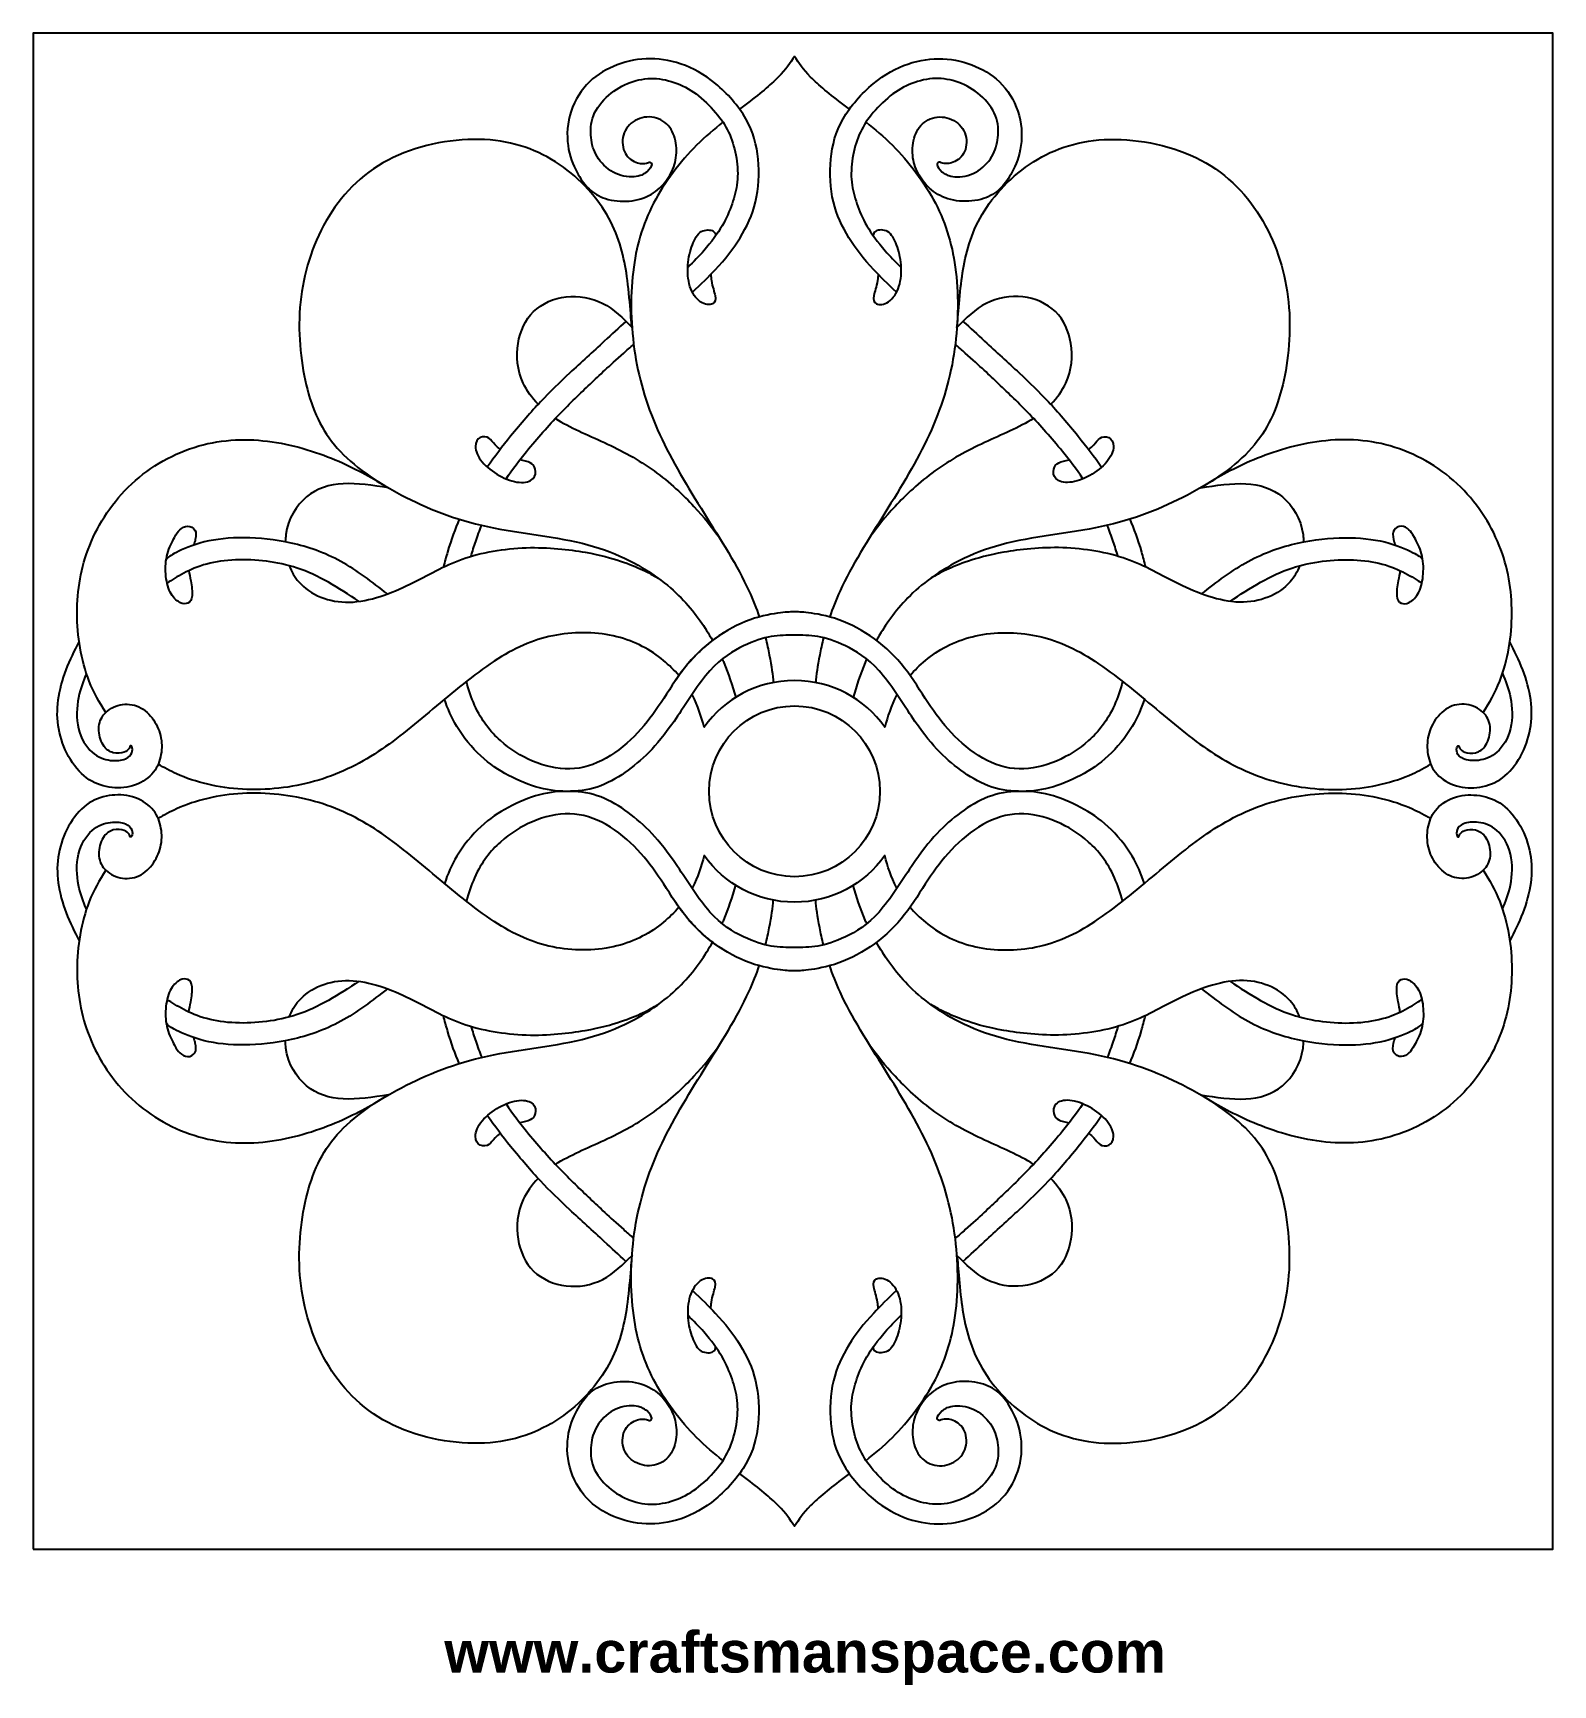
# Model space of a CAD drawing. Extents: x 0 to 18.5, y -1.7 to 18.4.
import ezdxf

# ---------------------------------------------------------------- set-up
doc = ezdxf.new("R2010")
doc.units = 0
doc.header["$MEASUREMENT"] = 0
doc.layers.get('0').update_dxf_attribs({"linetype": 'CONTINUOUS'})
doc.layers.add('LAYER_1', color=7, linetype='CONTINUOUS')

msp = doc.modelspace()

# ---------------------------------------------------------------- texts
at = {"insert": (5, -1), "char_height": 0.5, "width": 14, "attachment_point": 1}
msp.add_mtext('{\\fArial|b1|i0|c0|p34;www.craftsmanspace.com}', dxfattribs=at)

# ---------------------------------------------------------------- linework, layer by layer
at = {"layer": 'LAYER_1'}
msp.add_lwpolyline([(0, 0), (18.4785, 0), (18.4785, 18.4256), (0, 18.4256), (0, 0)], close=True, dxfattribs=at)
msp.add_ellipse((9.25744, 9.21007), major_axis=(0, 1.038), ratio=1, dxfattribs=at)
for points, knots in [([(8.01588, 15.27656), (8.12491, 15.37703), (8.21487, 15.46447), (8.29428, 15.54964), (8.29428, 15.54964), (8.41599, 15.68016), (8.51301, 15.80542), (8.59547, 15.93859), (8.59547, 15.93859), (8.67793, 16.07176), (8.74584, 16.21288), (8.7842, 16.37515), (8.7842, 16.37515), (8.82257, 16.53743), (8.83139, 16.72088), (8.81508, 16.89241), (8.81508, 16.89241), (8.79876, 17.06395), (8.75731, 17.22359), (8.66736, 17.38101), (8.66736, 17.38101), (8.5774, 17.53844), (8.43892, 17.69367), (8.29958, 17.8092), (8.29958, 17.8092), (8.16023, 17.92474), (8.02, 18.00059), (7.87801, 18.04909), (7.87801, 18.04909), (7.73602, 18.0976), (7.59225, 18.11878), (7.45291, 18.11261), (7.45291, 18.11261), (7.31356, 18.10643), (7.17862, 18.0729), (7.05603, 18.02087), (7.05603, 18.02087), (6.93344, 17.96884), (6.82319, 17.89828), (6.73059, 17.79686), (6.73059, 17.79686), (6.63799, 17.69544), (6.56301, 17.56314), (6.52553, 17.42292), (6.52553, 17.42292), (6.48805, 17.28269), (6.48805, 17.13451), (6.51186, 17.01016), (6.51186, 17.01016), (6.53567, 16.88581), (6.58331, 16.78526), (6.62689, 16.70836), (6.62689, 16.70836), (6.67048, 16.63145), (6.71003, 16.57816), (6.76162, 16.53054), (6.76162, 16.53054), (6.81321, 16.48292), (6.87686, 16.44094), (6.96115, 16.41378), (6.96115, 16.41378), (7.04544, 16.38662), (7.1504, 16.37427), (7.24917, 16.38308), (7.24917, 16.38308), (7.34795, 16.3919), (7.44056, 16.4219), (7.5153, 16.46524), (7.5153, 16.46524), (7.59004, 16.50859), (7.64693, 16.56531), (7.69323, 16.6266), (7.69323, 16.6266), (7.73953, 16.6879), (7.77526, 16.75378), (7.79753, 16.8264), (7.79753, 16.8264), (7.8198, 16.89903), (7.82862, 16.97841), (7.82025, 17.05778), (7.82025, 17.05778), (7.81187, 17.13715), (7.78628, 17.21654), (7.73998, 17.27827), (7.73998, 17.27827), (7.69368, 17.34), (7.62665, 17.38411), (7.55081, 17.39954), (7.55081, 17.39954), (7.47496, 17.41497), (7.39028, 17.40174), (7.3215, 17.36294), (7.3215, 17.36294), (7.25271, 17.32413), (7.19978, 17.25975), (7.17818, 17.18435), (7.17818, 17.18435), (7.15657, 17.10894), (7.16627, 17.0225), (7.20154, 16.96121), (7.20154, 16.96121), (7.23682, 16.89991), (7.29769, 16.86375), (7.34707, 16.84832), (7.34707, 16.84832), (7.39646, 16.83288), (7.43439, 16.83818), (7.45731, 16.84391), (7.45731, 16.84391), (7.48024, 16.84964), (7.48819, 16.85582), (7.49921, 16.85538), (7.49921, 16.85538), (7.51023, 16.85494), (7.52434, 16.84787), (7.5217, 16.82671), (7.5217, 16.82671), (7.51905, 16.80555), (7.49965, 16.77026), (7.46482, 16.73984), (7.46482, 16.73984), (7.42998, 16.70942), (7.3797, 16.68383), (7.3065, 16.67854), (7.3065, 16.67854), (7.2333, 16.67325), (7.13716, 16.68825), (7.05426, 16.73278), (7.05426, 16.73278), (6.97136, 16.77732), (6.90168, 16.85141), (6.85715, 16.92505), (6.85715, 16.92505), (6.81261, 16.99869), (6.7932, 17.0719), (6.78438, 17.1548), (6.78438, 17.1548), (6.77556, 17.2377), (6.77733, 17.33031), (6.81304, 17.42114), (6.81304, 17.42114), (6.84876, 17.51198), (6.91845, 17.60107), (6.99826, 17.67074), (6.99826, 17.67074), (7.07807, 17.74041), (7.16804, 17.79069), (7.26064, 17.82464), (7.26064, 17.82464), (7.35324, 17.85859), (7.4485, 17.87624), (7.54463, 17.87359), (7.54463, 17.87359), (7.64076, 17.87094), (7.73778, 17.84801), (7.8295, 17.8123), (7.8295, 17.8123), (7.92122, 17.77658), (8.00765, 17.72806), (8.09231, 17.66104), (8.09231, 17.66104), (8.17698, 17.59401), (8.25989, 17.50846), (8.32383, 17.42909), (8.32383, 17.42909), (8.38777, 17.34971), (8.43275, 17.27651), (8.46935, 17.19052), (8.46935, 17.19052), (8.50595, 17.10453), (8.53418, 17.00575), (8.55049, 16.90609), (8.55049, 16.90609), (8.56681, 16.80643), (8.57122, 16.70588), (8.56152, 16.61284), (8.56152, 16.61284), (8.55182, 16.5198), (8.528, 16.43424), (8.49802, 16.34826), (8.49802, 16.34826), (8.46803, 16.26227), (8.43187, 16.17583), (8.37675, 16.08191), (8.37675, 16.08191), (8.32163, 15.98798), (8.24754, 15.88655), (8.15494, 15.78028), (8.15494, 15.78028), (8.09778, 15.71469), (8.03356, 15.64723), (7.9597, 15.57587)], [0, 0, 0, 0, 0.02040816, 0.02040816, 0.02040816, 0.02040816, 0.04081633, 0.04081633, 0.04081633, 0.04081633, 0.06122449, 0.06122449, 0.06122449, 0.06122449, 0.08163265, 0.08163265, 0.08163265, 0.08163265, 0.10204082, 0.10204082, 0.10204082, 0.10204082, 0.12244898, 0.12244898, 0.12244898, 0.12244898, 0.14285714, 0.14285714, 0.14285714, 0.14285714, 0.16326531, 0.16326531, 0.16326531, 0.16326531, 0.18367347, 0.18367347, 0.18367347, 0.18367347, 0.20408163, 0.20408163, 0.20408163, 0.20408163, 0.2244898, 0.2244898, 0.2244898, 0.2244898, 0.24489796, 0.24489796, 0.24489796, 0.24489796, 0.26530612, 0.26530612, 0.26530612, 0.26530612, 0.28571429, 0.28571429, 0.28571429, 0.28571429, 0.30612245, 0.30612245, 0.30612245, 0.30612245, 0.32653061, 0.32653061, 0.32653061, 0.32653061, 0.34693878, 0.34693878, 0.34693878, 0.34693878, 0.36734694, 0.36734694, 0.36734694, 0.36734694, 0.3877551, 0.3877551, 0.3877551, 0.3877551, 0.40816327, 0.40816327, 0.40816327, 0.40816327, 0.42857143, 0.42857143, 0.42857143, 0.42857143, 0.44897959, 0.44897959, 0.44897959, 0.44897959, 0.46938776, 0.46938776, 0.46938776, 0.46938776, 0.48979592, 0.48979592, 0.48979592, 0.48979592, 0.51020408, 0.51020408, 0.51020408, 0.51020408, 0.53061224, 0.53061224, 0.53061224, 0.53061224, 0.55102041, 0.55102041, 0.55102041, 0.55102041, 0.57142857, 0.57142857, 0.57142857, 0.57142857, 0.59183673, 0.59183673, 0.59183673, 0.59183673, 0.6122449, 0.6122449, 0.6122449, 0.6122449, 0.63265306, 0.63265306, 0.63265306, 0.63265306, 0.65306122, 0.65306122, 0.65306122, 0.65306122, 0.67346939, 0.67346939, 0.67346939, 0.67346939, 0.69387755, 0.69387755, 0.69387755, 0.69387755, 0.71428571, 0.71428571, 0.71428571, 0.71428571, 0.73469388, 0.73469388, 0.73469388, 0.73469388, 0.75510204, 0.75510204, 0.75510204, 0.75510204, 0.7755102, 0.7755102, 0.7755102, 0.7755102, 0.79591837, 0.79591837, 0.79591837, 0.79591837, 0.81632653, 0.81632653, 0.81632653, 0.81632653, 0.83673469, 0.83673469, 0.83673469, 0.83673469, 0.85714286, 0.85714286, 0.85714286, 0.85714286, 0.87755102, 0.87755102, 0.87755102, 0.87755102, 0.89795918, 0.89795918, 0.89795918, 0.89795918, 0.91836735, 0.91836735, 0.91836735, 0.91836735, 0.93877551, 0.93877551, 0.93877551, 0.93877551, 0.95918367, 0.95918367, 0.95918367, 0.95918367, 1, 1, 1, 1]), ([(8.01588, 15.27656), (8.12491, 15.37703), (8.21487, 15.46447), (8.29428, 15.54964), (8.29428, 15.54964), (8.41599, 15.68016), (8.51301, 15.80542), (8.59547, 15.93859), (8.59547, 15.93859), (8.67793, 16.07176), (8.74584, 16.21288), (8.7842, 16.37515), (8.7842, 16.37515), (8.82257, 16.53743), (8.83139, 16.72088), (8.81508, 16.89241), (8.81508, 16.89241), (8.79876, 17.06395), (8.75731, 17.22359), (8.66736, 17.38101), (8.66736, 17.38101), (8.5774, 17.53844), (8.43892, 17.69367), (8.29958, 17.8092), (8.29958, 17.8092), (8.16023, 17.92474), (8.02, 18.00059), (7.87801, 18.04909), (7.87801, 18.04909), (7.73602, 18.0976), (7.59225, 18.11878), (7.45291, 18.11261), (7.45291, 18.11261), (7.31356, 18.10643), (7.17862, 18.0729), (7.05603, 18.02087), (7.05603, 18.02087), (6.93344, 17.96884), (6.82319, 17.89828), (6.73059, 17.79686), (6.73059, 17.79686), (6.63799, 17.69544), (6.56301, 17.56314), (6.52553, 17.42292), (6.52553, 17.42292), (6.48805, 17.28269), (6.48805, 17.13451), (6.51186, 17.01016), (6.51186, 17.01016), (6.53567, 16.88581), (6.58331, 16.78526), (6.62689, 16.70836), (6.62689, 16.70836), (6.67048, 16.63145), (6.71003, 16.57816), (6.76162, 16.53054), (6.76162, 16.53054), (6.81321, 16.48292), (6.87686, 16.44094), (6.96115, 16.41378), (6.96115, 16.41378), (7.04544, 16.38662), (7.1504, 16.37427), (7.24917, 16.38308), (7.24917, 16.38308), (7.34795, 16.3919), (7.44056, 16.4219), (7.5153, 16.46524), (7.5153, 16.46524), (7.59004, 16.50859), (7.64693, 16.56531), (7.69323, 16.6266), (7.69323, 16.6266), (7.73953, 16.6879), (7.77526, 16.75378), (7.79753, 16.8264), (7.79753, 16.8264), (7.8198, 16.89903), (7.82862, 16.97841), (7.82025, 17.05778), (7.82025, 17.05778), (7.81187, 17.13715), (7.78628, 17.21654), (7.73998, 17.27827), (7.73998, 17.27827), (7.69368, 17.34), (7.62665, 17.38411), (7.55081, 17.39954), (7.55081, 17.39954), (7.47496, 17.41497), (7.39028, 17.40174), (7.3215, 17.36294), (7.3215, 17.36294), (7.25271, 17.32413), (7.19978, 17.25975), (7.17818, 17.18435), (7.17818, 17.18435), (7.15657, 17.10894), (7.16627, 17.0225), (7.20154, 16.96121), (7.20154, 16.96121), (7.23682, 16.89991), (7.29769, 16.86375), (7.34707, 16.84832), (7.34707, 16.84832), (7.39646, 16.83288), (7.43439, 16.83818), (7.45731, 16.84391), (7.45731, 16.84391), (7.48024, 16.84964), (7.48819, 16.85582), (7.49921, 16.85538), (7.49921, 16.85538), (7.51023, 16.85494), (7.52434, 16.84787), (7.5217, 16.82671), (7.5217, 16.82671), (7.51905, 16.80555), (7.49965, 16.77026), (7.46482, 16.73984), (7.46482, 16.73984), (7.42998, 16.70942), (7.3797, 16.68383), (7.3065, 16.67854), (7.3065, 16.67854), (7.2333, 16.67325), (7.13716, 16.68825), (7.05426, 16.73278), (7.05426, 16.73278), (6.97136, 16.77732), (6.90168, 16.85141), (6.85715, 16.92505), (6.85715, 16.92505), (6.81261, 16.99869), (6.7932, 17.0719), (6.78438, 17.1548), (6.78438, 17.1548), (6.77556, 17.2377), (6.77733, 17.33031), (6.81304, 17.42114), (6.81304, 17.42114), (6.84876, 17.51198), (6.91845, 17.60107), (6.99826, 17.67074), (6.99826, 17.67074), (7.07807, 17.74041), (7.16804, 17.79069), (7.26064, 17.82464), (7.26064, 17.82464), (7.35324, 17.85859), (7.4485, 17.87624), (7.54463, 17.87359), (7.54463, 17.87359), (7.64076, 17.87094), (7.73778, 17.84801), (7.8295, 17.8123), (7.8295, 17.8123), (7.92122, 17.77658), (8.00765, 17.72806), (8.09231, 17.66104), (8.09231, 17.66104), (8.17698, 17.59401), (8.25989, 17.50846), (8.32383, 17.42909), (8.32383, 17.42909), (8.38777, 17.34971), (8.43275, 17.27651), (8.46935, 17.19052), (8.46935, 17.19052), (8.50595, 17.10453), (8.53418, 17.00575), (8.55049, 16.90609), (8.55049, 16.90609), (8.56681, 16.80643), (8.57122, 16.70588), (8.56152, 16.61284), (8.56152, 16.61284), (8.55182, 16.5198), (8.528, 16.43424), (8.49802, 16.34826), (8.49802, 16.34826), (8.46803, 16.26227), (8.43187, 16.17583), (8.37675, 16.08191), (8.37675, 16.08191), (8.32163, 15.98798), (8.24754, 15.88655), (8.15494, 15.78028), (8.15494, 15.78028), (8.09778, 15.71469), (8.03356, 15.64723), (7.9597, 15.57587)], [0, 0, 0, 0, 0.02040816, 0.02040816, 0.02040816, 0.02040816, 0.04081633, 0.04081633, 0.04081633, 0.04081633, 0.06122449, 0.06122449, 0.06122449, 0.06122449, 0.08163265, 0.08163265, 0.08163265, 0.08163265, 0.10204082, 0.10204082, 0.10204082, 0.10204082, 0.12244898, 0.12244898, 0.12244898, 0.12244898, 0.14285714, 0.14285714, 0.14285714, 0.14285714, 0.16326531, 0.16326531, 0.16326531, 0.16326531, 0.18367347, 0.18367347, 0.18367347, 0.18367347, 0.20408163, 0.20408163, 0.20408163, 0.20408163, 0.2244898, 0.2244898, 0.2244898, 0.2244898, 0.24489796, 0.24489796, 0.24489796, 0.24489796, 0.26530612, 0.26530612, 0.26530612, 0.26530612, 0.28571429, 0.28571429, 0.28571429, 0.28571429, 0.30612245, 0.30612245, 0.30612245, 0.30612245, 0.32653061, 0.32653061, 0.32653061, 0.32653061, 0.34693878, 0.34693878, 0.34693878, 0.34693878, 0.36734694, 0.36734694, 0.36734694, 0.36734694, 0.3877551, 0.3877551, 0.3877551, 0.3877551, 0.40816327, 0.40816327, 0.40816327, 0.40816327, 0.42857143, 0.42857143, 0.42857143, 0.42857143, 0.44897959, 0.44897959, 0.44897959, 0.44897959, 0.46938776, 0.46938776, 0.46938776, 0.46938776, 0.48979592, 0.48979592, 0.48979592, 0.48979592, 0.51020408, 0.51020408, 0.51020408, 0.51020408, 0.53061224, 0.53061224, 0.53061224, 0.53061224, 0.55102041, 0.55102041, 0.55102041, 0.55102041, 0.57142857, 0.57142857, 0.57142857, 0.57142857, 0.59183673, 0.59183673, 0.59183673, 0.59183673, 0.6122449, 0.6122449, 0.6122449, 0.6122449, 0.63265306, 0.63265306, 0.63265306, 0.63265306, 0.65306122, 0.65306122, 0.65306122, 0.65306122, 0.67346939, 0.67346939, 0.67346939, 0.67346939, 0.69387755, 0.69387755, 0.69387755, 0.69387755, 0.71428571, 0.71428571, 0.71428571, 0.71428571, 0.73469388, 0.73469388, 0.73469388, 0.73469388, 0.75510204, 0.75510204, 0.75510204, 0.75510204, 0.7755102, 0.7755102, 0.7755102, 0.7755102, 0.79591837, 0.79591837, 0.79591837, 0.79591837, 0.81632653, 0.81632653, 0.81632653, 0.81632653, 0.83673469, 0.83673469, 0.83673469, 0.83673469, 0.85714286, 0.85714286, 0.85714286, 0.85714286, 0.87755102, 0.87755102, 0.87755102, 0.87755102, 0.89795918, 0.89795918, 0.89795918, 0.89795918, 0.91836735, 0.91836735, 0.91836735, 0.91836735, 0.93877551, 0.93877551, 0.93877551, 0.93877551, 0.95918367, 0.95918367, 0.95918367, 0.95918367, 1, 1, 1, 1]), ([(9.92419, 17.49978), (9.9025, 17.5162), (9.88124, 17.53231), (9.86051, 17.54812), (9.86051, 17.54812), (9.68589, 17.68129), (9.5483, 17.79418), (9.45393, 17.88943), (9.45393, 17.88943), (9.35957, 17.98468), (9.30842, 18.0623), (9.25724, 18.13992), (9.25724, 18.13992), (9.20608, 18.0623), (9.15493, 17.98468), (9.06057, 17.88943), (9.06057, 17.88943), (8.9662, 17.79418), (8.82861, 17.68129), (8.65399, 17.54812), (8.65399, 17.54812), (8.63326, 17.53231), (8.612, 17.5162), (8.59031, 17.49978)], [0, 0, 0, 0, 0.14285714, 0.14285714, 0.14285714, 0.14285714, 0.28571429, 0.28571429, 0.28571429, 0.28571429, 0.42857143, 0.42857143, 0.42857143, 0.42857143, 0.57142857, 0.57142857, 0.57142857, 0.57142857, 0.71428571, 0.71428571, 0.71428571, 0.71428571, 1, 1, 1, 1]), ([(9.92419, 17.49978), (9.9025, 17.5162), (9.88124, 17.53231), (9.86051, 17.54812), (9.86051, 17.54812), (9.68589, 17.68129), (9.5483, 17.79418), (9.45393, 17.88943), (9.45393, 17.88943), (9.35957, 17.98468), (9.30842, 18.0623), (9.25724, 18.13992), (9.25724, 18.13992), (9.20608, 18.0623), (9.15493, 17.98468), (9.06057, 17.88943), (9.06057, 17.88943), (8.9662, 17.79418), (8.82861, 17.68129), (8.65399, 17.54812), (8.65399, 17.54812), (8.63326, 17.53231), (8.612, 17.5162), (8.59031, 17.49978)], [0, 0, 0, 0, 0.14285714, 0.14285714, 0.14285714, 0.14285714, 0.28571429, 0.28571429, 0.28571429, 0.28571429, 0.42857143, 0.42857143, 0.42857143, 0.42857143, 0.57142857, 0.57142857, 0.57142857, 0.57142857, 0.71428571, 0.71428571, 0.71428571, 0.71428571, 1, 1, 1, 1]), ([(10.49862, 15.27656), (10.38959, 15.37703), (10.29963, 15.46447), (10.22022, 15.54964), (10.22022, 15.54964), (10.09851, 15.68016), (10.00149, 15.80542), (9.91903, 15.93859), (9.91903, 15.93859), (9.83657, 16.07176), (9.76866, 16.21288), (9.7303, 16.37515), (9.7303, 16.37515), (9.69193, 16.53743), (9.68311, 16.72088), (9.69942, 16.89241), (9.69942, 16.89241), (9.71574, 17.06395), (9.75719, 17.22359), (9.84714, 17.38101), (9.84714, 17.38101), (9.9371, 17.53844), (10.07558, 17.69367), (10.21492, 17.8092), (10.21492, 17.8092), (10.35427, 17.92474), (10.4945, 18.00059), (10.63649, 18.04909), (10.63649, 18.04909), (10.77848, 18.0976), (10.92225, 18.11878), (11.06159, 18.11261), (11.06159, 18.11261), (11.20094, 18.10643), (11.33588, 18.0729), (11.45847, 18.02087), (11.45847, 18.02087), (11.58106, 17.96884), (11.69131, 17.89828), (11.78391, 17.79686), (11.78391, 17.79686), (11.87651, 17.69544), (11.95149, 17.56314), (11.98897, 17.42292), (11.98897, 17.42292), (12.02645, 17.28269), (12.02645, 17.13451), (12.00264, 17.01016), (12.00264, 17.01016), (11.97883, 16.88581), (11.93119, 16.78526), (11.88761, 16.70836), (11.88761, 16.70836), (11.84402, 16.63145), (11.80447, 16.57816), (11.75288, 16.53054), (11.75288, 16.53054), (11.70129, 16.48292), (11.63764, 16.44094), (11.55335, 16.41378), (11.55335, 16.41378), (11.46906, 16.38662), (11.3641, 16.37427), (11.26533, 16.38308), (11.26533, 16.38308), (11.16655, 16.3919), (11.07394, 16.4219), (10.9992, 16.46524), (10.9992, 16.46524), (10.92446, 16.50859), (10.86757, 16.56531), (10.82127, 16.6266), (10.82127, 16.6266), (10.77497, 16.6879), (10.73924, 16.75378), (10.71697, 16.8264), (10.71697, 16.8264), (10.6947, 16.89903), (10.68588, 16.97841), (10.69425, 17.05778), (10.69425, 17.05778), (10.70263, 17.13715), (10.72822, 17.21654), (10.77452, 17.27827), (10.77452, 17.27827), (10.82082, 17.34), (10.88785, 17.38411), (10.96369, 17.39954), (10.96369, 17.39954), (11.03954, 17.41497), (11.12422, 17.40174), (11.193, 17.36294), (11.193, 17.36294), (11.26179, 17.32413), (11.31472, 17.25975), (11.33632, 17.18435), (11.33632, 17.18435), (11.35793, 17.10894), (11.34823, 17.0225), (11.31296, 16.96121), (11.31296, 16.96121), (11.27768, 16.89991), (11.21681, 16.86375), (11.16743, 16.84832), (11.16743, 16.84832), (11.11804, 16.83288), (11.08011, 16.83818), (11.05719, 16.84391), (11.05719, 16.84391), (11.03426, 16.84964), (11.02631, 16.85582), (11.01529, 16.85538), (11.01529, 16.85538), (11.00427, 16.85494), (10.99016, 16.84787), (10.9928, 16.82671), (10.9928, 16.82671), (10.99545, 16.80555), (11.01485, 16.77026), (11.04968, 16.73984), (11.04968, 16.73984), (11.08452, 16.70942), (11.1348, 16.68383), (11.208, 16.67854), (11.208, 16.67854), (11.2812, 16.67325), (11.37734, 16.68825), (11.46024, 16.73278), (11.46024, 16.73278), (11.54314, 16.77732), (11.61282, 16.85141), (11.65735, 16.92505), (11.65735, 16.92505), (11.70189, 16.99869), (11.7213, 17.0719), (11.73012, 17.1548), (11.73012, 17.1548), (11.73894, 17.2377), (11.73717, 17.33031), (11.70146, 17.42114), (11.70146, 17.42114), (11.66574, 17.51198), (11.59605, 17.60107), (11.51624, 17.67074), (11.51624, 17.67074), (11.43643, 17.74041), (11.34646, 17.79069), (11.25386, 17.82464), (11.25386, 17.82464), (11.16126, 17.85859), (11.066, 17.87624), (10.96987, 17.87359), (10.96987, 17.87359), (10.87374, 17.87094), (10.77672, 17.84801), (10.685, 17.8123), (10.685, 17.8123), (10.59328, 17.77658), (10.50685, 17.72806), (10.42219, 17.66104), (10.42219, 17.66104), (10.33752, 17.59401), (10.25461, 17.50846), (10.19067, 17.42909), (10.19067, 17.42909), (10.12673, 17.34971), (10.08175, 17.27651), (10.04515, 17.19052), (10.04515, 17.19052), (10.00855, 17.10453), (9.98032, 17.00575), (9.96401, 16.90609), (9.96401, 16.90609), (9.94769, 16.80643), (9.94328, 16.70588), (9.95298, 16.61284), (9.95298, 16.61284), (9.96268, 16.5198), (9.9865, 16.43424), (10.01648, 16.34826), (10.01648, 16.34826), (10.04647, 16.26227), (10.08263, 16.17583), (10.13775, 16.08191), (10.13775, 16.08191), (10.19287, 15.98798), (10.26696, 15.88655), (10.35956, 15.78028), (10.35956, 15.78028), (10.41672, 15.71469), (10.48094, 15.64723), (10.5548, 15.57587)], [0, 0, 0, 0, 0.02040816, 0.02040816, 0.02040816, 0.02040816, 0.04081633, 0.04081633, 0.04081633, 0.04081633, 0.06122449, 0.06122449, 0.06122449, 0.06122449, 0.08163265, 0.08163265, 0.08163265, 0.08163265, 0.10204082, 0.10204082, 0.10204082, 0.10204082, 0.12244898, 0.12244898, 0.12244898, 0.12244898, 0.14285714, 0.14285714, 0.14285714, 0.14285714, 0.16326531, 0.16326531, 0.16326531, 0.16326531, 0.18367347, 0.18367347, 0.18367347, 0.18367347, 0.20408163, 0.20408163, 0.20408163, 0.20408163, 0.2244898, 0.2244898, 0.2244898, 0.2244898, 0.24489796, 0.24489796, 0.24489796, 0.24489796, 0.26530612, 0.26530612, 0.26530612, 0.26530612, 0.28571429, 0.28571429, 0.28571429, 0.28571429, 0.30612245, 0.30612245, 0.30612245, 0.30612245, 0.32653061, 0.32653061, 0.32653061, 0.32653061, 0.34693878, 0.34693878, 0.34693878, 0.34693878, 0.36734694, 0.36734694, 0.36734694, 0.36734694, 0.3877551, 0.3877551, 0.3877551, 0.3877551, 0.40816327, 0.40816327, 0.40816327, 0.40816327, 0.42857143, 0.42857143, 0.42857143, 0.42857143, 0.44897959, 0.44897959, 0.44897959, 0.44897959, 0.46938776, 0.46938776, 0.46938776, 0.46938776, 0.48979592, 0.48979592, 0.48979592, 0.48979592, 0.51020408, 0.51020408, 0.51020408, 0.51020408, 0.53061224, 0.53061224, 0.53061224, 0.53061224, 0.55102041, 0.55102041, 0.55102041, 0.55102041, 0.57142857, 0.57142857, 0.57142857, 0.57142857, 0.59183673, 0.59183673, 0.59183673, 0.59183673, 0.6122449, 0.6122449, 0.6122449, 0.6122449, 0.63265306, 0.63265306, 0.63265306, 0.63265306, 0.65306122, 0.65306122, 0.65306122, 0.65306122, 0.67346939, 0.67346939, 0.67346939, 0.67346939, 0.69387755, 0.69387755, 0.69387755, 0.69387755, 0.71428571, 0.71428571, 0.71428571, 0.71428571, 0.73469388, 0.73469388, 0.73469388, 0.73469388, 0.75510204, 0.75510204, 0.75510204, 0.75510204, 0.7755102, 0.7755102, 0.7755102, 0.7755102, 0.79591837, 0.79591837, 0.79591837, 0.79591837, 0.81632653, 0.81632653, 0.81632653, 0.81632653, 0.83673469, 0.83673469, 0.83673469, 0.83673469, 0.85714286, 0.85714286, 0.85714286, 0.85714286, 0.87755102, 0.87755102, 0.87755102, 0.87755102, 0.89795918, 0.89795918, 0.89795918, 0.89795918, 0.91836735, 0.91836735, 0.91836735, 0.91836735, 0.93877551, 0.93877551, 0.93877551, 0.93877551, 0.95918367, 0.95918367, 0.95918367, 0.95918367, 1, 1, 1, 1]), ([(10.49862, 15.27656), (10.38959, 15.37703), (10.29963, 15.46447), (10.22022, 15.54964), (10.22022, 15.54964), (10.09851, 15.68016), (10.00149, 15.80542), (9.91903, 15.93859), (9.91903, 15.93859), (9.83657, 16.07176), (9.76866, 16.21288), (9.7303, 16.37515), (9.7303, 16.37515), (9.69193, 16.53743), (9.68311, 16.72088), (9.69942, 16.89241), (9.69942, 16.89241), (9.71574, 17.06395), (9.75719, 17.22359), (9.84714, 17.38101), (9.84714, 17.38101), (9.9371, 17.53844), (10.07558, 17.69367), (10.21492, 17.8092), (10.21492, 17.8092), (10.35427, 17.92474), (10.4945, 18.00059), (10.63649, 18.04909), (10.63649, 18.04909), (10.77848, 18.0976), (10.92225, 18.11878), (11.06159, 18.11261), (11.06159, 18.11261), (11.20094, 18.10643), (11.33588, 18.0729), (11.45847, 18.02087), (11.45847, 18.02087), (11.58106, 17.96884), (11.69131, 17.89828), (11.78391, 17.79686), (11.78391, 17.79686), (11.87651, 17.69544), (11.95149, 17.56314), (11.98897, 17.42292), (11.98897, 17.42292), (12.02645, 17.28269), (12.02645, 17.13451), (12.00264, 17.01016), (12.00264, 17.01016), (11.97883, 16.88581), (11.93119, 16.78526), (11.88761, 16.70836), (11.88761, 16.70836), (11.84402, 16.63145), (11.80447, 16.57816), (11.75288, 16.53054), (11.75288, 16.53054), (11.70129, 16.48292), (11.63764, 16.44094), (11.55335, 16.41378), (11.55335, 16.41378), (11.46906, 16.38662), (11.3641, 16.37427), (11.26533, 16.38308), (11.26533, 16.38308), (11.16655, 16.3919), (11.07394, 16.4219), (10.9992, 16.46524), (10.9992, 16.46524), (10.92446, 16.50859), (10.86757, 16.56531), (10.82127, 16.6266), (10.82127, 16.6266), (10.77497, 16.6879), (10.73924, 16.75378), (10.71697, 16.8264), (10.71697, 16.8264), (10.6947, 16.89903), (10.68588, 16.97841), (10.69425, 17.05778), (10.69425, 17.05778), (10.70263, 17.13715), (10.72822, 17.21654), (10.77452, 17.27827), (10.77452, 17.27827), (10.82082, 17.34), (10.88785, 17.38411), (10.96369, 17.39954), (10.96369, 17.39954), (11.03954, 17.41497), (11.12422, 17.40174), (11.193, 17.36294), (11.193, 17.36294), (11.26179, 17.32413), (11.31472, 17.25975), (11.33632, 17.18435), (11.33632, 17.18435), (11.35793, 17.10894), (11.34823, 17.0225), (11.31296, 16.96121), (11.31296, 16.96121), (11.27768, 16.89991), (11.21681, 16.86375), (11.16743, 16.84832), (11.16743, 16.84832), (11.11804, 16.83288), (11.08011, 16.83818), (11.05719, 16.84391), (11.05719, 16.84391), (11.03426, 16.84964), (11.02631, 16.85582), (11.01529, 16.85538), (11.01529, 16.85538), (11.00427, 16.85494), (10.99016, 16.84787), (10.9928, 16.82671), (10.9928, 16.82671), (10.99545, 16.80555), (11.01485, 16.77026), (11.04968, 16.73984), (11.04968, 16.73984), (11.08452, 16.70942), (11.1348, 16.68383), (11.208, 16.67854), (11.208, 16.67854), (11.2812, 16.67325), (11.37734, 16.68825), (11.46024, 16.73278), (11.46024, 16.73278), (11.54314, 16.77732), (11.61282, 16.85141), (11.65735, 16.92505), (11.65735, 16.92505), (11.70189, 16.99869), (11.7213, 17.0719), (11.73012, 17.1548), (11.73012, 17.1548), (11.73894, 17.2377), (11.73717, 17.33031), (11.70146, 17.42114), (11.70146, 17.42114), (11.66574, 17.51198), (11.59605, 17.60107), (11.51624, 17.67074), (11.51624, 17.67074), (11.43643, 17.74041), (11.34646, 17.79069), (11.25386, 17.82464), (11.25386, 17.82464), (11.16126, 17.85859), (11.066, 17.87624), (10.96987, 17.87359), (10.96987, 17.87359), (10.87374, 17.87094), (10.77672, 17.84801), (10.685, 17.8123), (10.685, 17.8123), (10.59328, 17.77658), (10.50685, 17.72806), (10.42219, 17.66104), (10.42219, 17.66104), (10.33752, 17.59401), (10.25461, 17.50846), (10.19067, 17.42909), (10.19067, 17.42909), (10.12673, 17.34971), (10.08175, 17.27651), (10.04515, 17.19052), (10.04515, 17.19052), (10.00855, 17.10453), (9.98032, 17.00575), (9.96401, 16.90609), (9.96401, 16.90609), (9.94769, 16.80643), (9.94328, 16.70588), (9.95298, 16.61284), (9.95298, 16.61284), (9.96268, 16.5198), (9.9865, 16.43424), (10.01648, 16.34826), (10.01648, 16.34826), (10.04647, 16.26227), (10.08263, 16.17583), (10.13775, 16.08191), (10.13775, 16.08191), (10.19287, 15.98798), (10.26696, 15.88655), (10.35956, 15.78028), (10.35956, 15.78028), (10.41672, 15.71469), (10.48094, 15.64723), (10.5548, 15.57587)], [0, 0, 0, 0, 0.02040816, 0.02040816, 0.02040816, 0.02040816, 0.04081633, 0.04081633, 0.04081633, 0.04081633, 0.06122449, 0.06122449, 0.06122449, 0.06122449, 0.08163265, 0.08163265, 0.08163265, 0.08163265, 0.10204082, 0.10204082, 0.10204082, 0.10204082, 0.12244898, 0.12244898, 0.12244898, 0.12244898, 0.14285714, 0.14285714, 0.14285714, 0.14285714, 0.16326531, 0.16326531, 0.16326531, 0.16326531, 0.18367347, 0.18367347, 0.18367347, 0.18367347, 0.20408163, 0.20408163, 0.20408163, 0.20408163, 0.2244898, 0.2244898, 0.2244898, 0.2244898, 0.24489796, 0.24489796, 0.24489796, 0.24489796, 0.26530612, 0.26530612, 0.26530612, 0.26530612, 0.28571429, 0.28571429, 0.28571429, 0.28571429, 0.30612245, 0.30612245, 0.30612245, 0.30612245, 0.32653061, 0.32653061, 0.32653061, 0.32653061, 0.34693878, 0.34693878, 0.34693878, 0.34693878, 0.36734694, 0.36734694, 0.36734694, 0.36734694, 0.3877551, 0.3877551, 0.3877551, 0.3877551, 0.40816327, 0.40816327, 0.40816327, 0.40816327, 0.42857143, 0.42857143, 0.42857143, 0.42857143, 0.44897959, 0.44897959, 0.44897959, 0.44897959, 0.46938776, 0.46938776, 0.46938776, 0.46938776, 0.48979592, 0.48979592, 0.48979592, 0.48979592, 0.51020408, 0.51020408, 0.51020408, 0.51020408, 0.53061224, 0.53061224, 0.53061224, 0.53061224, 0.55102041, 0.55102041, 0.55102041, 0.55102041, 0.57142857, 0.57142857, 0.57142857, 0.57142857, 0.59183673, 0.59183673, 0.59183673, 0.59183673, 0.6122449, 0.6122449, 0.6122449, 0.6122449, 0.63265306, 0.63265306, 0.63265306, 0.63265306, 0.65306122, 0.65306122, 0.65306122, 0.65306122, 0.67346939, 0.67346939, 0.67346939, 0.67346939, 0.69387755, 0.69387755, 0.69387755, 0.69387755, 0.71428571, 0.71428571, 0.71428571, 0.71428571, 0.73469388, 0.73469388, 0.73469388, 0.73469388, 0.75510204, 0.75510204, 0.75510204, 0.75510204, 0.7755102, 0.7755102, 0.7755102, 0.7755102, 0.79591837, 0.79591837, 0.79591837, 0.79591837, 0.81632653, 0.81632653, 0.81632653, 0.81632653, 0.83673469, 0.83673469, 0.83673469, 0.83673469, 0.85714286, 0.85714286, 0.85714286, 0.85714286, 0.87755102, 0.87755102, 0.87755102, 0.87755102, 0.89795918, 0.89795918, 0.89795918, 0.89795918, 0.91836735, 0.91836735, 0.91836735, 0.91836735, 0.93877551, 0.93877551, 0.93877551, 0.93877551, 0.95918367, 0.95918367, 0.95918367, 0.95918367, 1, 1, 1, 1]), ([(8.3871, 17.34323), (8.28214, 17.25969), (8.17321, 17.16699), (8.0675, 17.06128), (8.0675, 17.06128), (7.86731, 16.86108), (7.67855, 16.61412), (7.5445, 16.35659), (7.5445, 16.35659), (7.41045, 16.09906), (7.33107, 15.83094), (7.29491, 15.5205), (7.29491, 15.5205), (7.25875, 15.21006), (7.26581, 14.85729), (7.3196, 14.5204), (7.3196, 14.5204), (7.3734, 14.1835), (7.47395, 13.86246), (7.62035, 13.54408), (7.62035, 13.54408), (7.76675, 13.2257), (7.95902, 12.90996), (8.15833, 12.5907), (8.15833, 12.5907), (8.35765, 12.27143), (8.56404, 11.94864), (8.7025, 11.6479), (8.7025, 11.6479), (8.75316, 11.53787), (8.79473, 11.43077), (8.82901, 11.32948)], [0, 0, 0, 0, 0.11111111, 0.11111111, 0.11111111, 0.11111111, 0.22222222, 0.22222222, 0.22222222, 0.22222222, 0.33333333, 0.33333333, 0.33333333, 0.33333333, 0.44444444, 0.44444444, 0.44444444, 0.44444444, 0.55555556, 0.55555556, 0.55555556, 0.55555556, 0.66666667, 0.66666667, 0.66666667, 0.66666667, 0.77777778, 0.77777778, 0.77777778, 0.77777778, 1, 1, 1, 1]), ([(8.3871, 17.34323), (8.28214, 17.25969), (8.17321, 17.16699), (8.0675, 17.06128), (8.0675, 17.06128), (7.86731, 16.86108), (7.67855, 16.61412), (7.5445, 16.35659), (7.5445, 16.35659), (7.41045, 16.09906), (7.33107, 15.83094), (7.29491, 15.5205), (7.29491, 15.5205), (7.25875, 15.21006), (7.26581, 14.85729), (7.3196, 14.5204), (7.3196, 14.5204), (7.3734, 14.1835), (7.47395, 13.86246), (7.62035, 13.54408), (7.62035, 13.54408), (7.76675, 13.2257), (7.95902, 12.90996), (8.15833, 12.5907), (8.15833, 12.5907), (8.35765, 12.27143), (8.56404, 11.94864), (8.7025, 11.6479), (8.7025, 11.6479), (8.75316, 11.53787), (8.79473, 11.43077), (8.82901, 11.32948)], [0, 0, 0, 0, 0.11111111, 0.11111111, 0.11111111, 0.11111111, 0.22222222, 0.22222222, 0.22222222, 0.22222222, 0.33333333, 0.33333333, 0.33333333, 0.33333333, 0.44444444, 0.44444444, 0.44444444, 0.44444444, 0.55555556, 0.55555556, 0.55555556, 0.55555556, 0.66666667, 0.66666667, 0.66666667, 0.66666667, 0.77777778, 0.77777778, 0.77777778, 0.77777778, 1, 1, 1, 1]), ([(10.1274, 17.34323), (10.23236, 17.25969), (10.34129, 17.16699), (10.447, 17.06128), (10.447, 17.06128), (10.64719, 16.86108), (10.83595, 16.61412), (10.97, 16.35659), (10.97, 16.35659), (11.10405, 16.09906), (11.18343, 15.83094), (11.21959, 15.5205), (11.21959, 15.5205), (11.25575, 15.21006), (11.24869, 14.85729), (11.1949, 14.5204), (11.1949, 14.5204), (11.1411, 14.1835), (11.04055, 13.86246), (10.89415, 13.54408), (10.89415, 13.54408), (10.74775, 13.2257), (10.55548, 12.90996), (10.35617, 12.5907), (10.35617, 12.5907), (10.15685, 12.27143), (9.95046, 11.94864), (9.812, 11.6479), (9.812, 11.6479), (9.76134, 11.53787), (9.71977, 11.43077), (9.68549, 11.32948)], [0, 0, 0, 0, 0.11111111, 0.11111111, 0.11111111, 0.11111111, 0.22222222, 0.22222222, 0.22222222, 0.22222222, 0.33333333, 0.33333333, 0.33333333, 0.33333333, 0.44444444, 0.44444444, 0.44444444, 0.44444444, 0.55555556, 0.55555556, 0.55555556, 0.55555556, 0.66666667, 0.66666667, 0.66666667, 0.66666667, 0.77777778, 0.77777778, 0.77777778, 0.77777778, 1, 1, 1, 1]), ([(10.1274, 17.34323), (10.23236, 17.25969), (10.34129, 17.16699), (10.447, 17.06128), (10.447, 17.06128), (10.64719, 16.86108), (10.83595, 16.61412), (10.97, 16.35659), (10.97, 16.35659), (11.10405, 16.09906), (11.18343, 15.83094), (11.21959, 15.5205), (11.21959, 15.5205), (11.25575, 15.21006), (11.24869, 14.85729), (11.1949, 14.5204), (11.1949, 14.5204), (11.1411, 14.1835), (11.04055, 13.86246), (10.89415, 13.54408), (10.89415, 13.54408), (10.74775, 13.2257), (10.55548, 12.90996), (10.35617, 12.5907), (10.35617, 12.5907), (10.15685, 12.27143), (9.95046, 11.94864), (9.812, 11.6479), (9.812, 11.6479), (9.76134, 11.53787), (9.71977, 11.43077), (9.68549, 11.32948)], [0, 0, 0, 0, 0.11111111, 0.11111111, 0.11111111, 0.11111111, 0.22222222, 0.22222222, 0.22222222, 0.22222222, 0.33333333, 0.33333333, 0.33333333, 0.33333333, 0.44444444, 0.44444444, 0.44444444, 0.44444444, 0.55555556, 0.55555556, 0.55555556, 0.55555556, 0.66666667, 0.66666667, 0.66666667, 0.66666667, 0.77777778, 0.77777778, 0.77777778, 0.77777778, 1, 1, 1, 1]), ([(6.14155, 13.91386), (6.06328, 13.99355), (6.00099, 14.08062), (5.95876, 14.17111), (5.95876, 14.17111), (5.88468, 14.32985), (5.87233, 14.49919), (5.89702, 14.65177), (5.89702, 14.65177), (5.92171, 14.80434), (5.98346, 14.94016), (6.08576, 15.03982), (6.08576, 15.03982), (6.18806, 15.13948), (6.33095, 15.20298), (6.48176, 15.22062), (6.48176, 15.22062), (6.63257, 15.23826), (6.79132, 15.21004), (6.92603, 15.14041), (6.92603, 15.14041), (7.06073, 15.07079), (7.17141, 14.95975), (7.28207, 14.84872), (7.28207, 14.84872), (7.27194, 14.88864), (7.25123, 15.28245), (7.21354, 15.5117), (7.21354, 15.5117), (7.17584, 15.74096), (7.11587, 15.98262), (6.97565, 16.22074), (6.97565, 16.22074), (6.83542, 16.45887), (6.61492, 16.69347), (6.35211, 16.86015), (6.35211, 16.86015), (6.08929, 17.02684), (5.78413, 17.12563), (5.42342, 17.13268), (5.42342, 17.13268), (5.0627, 17.13974), (4.64642, 17.05506), (4.31569, 16.88132), (4.31569, 16.88132), (3.98496, 16.70758), (3.73978, 16.44476), (3.56516, 16.14314), (3.56516, 16.14314), (3.39053, 15.84151), (3.28646, 15.50108), (3.25118, 15.1536), (3.25118, 15.1536), (3.2159, 14.80611), (3.24943, 14.45156), (3.32174, 14.14994), (3.32174, 14.14994), (3.39406, 13.84832), (3.50519, 13.5996), (3.69921, 13.38089), (3.69921, 13.38089), (3.89324, 13.16217), (4.17017, 12.97342), (4.47885, 12.81115), (4.47885, 12.81115), (4.78753, 12.64887), (5.12797, 12.51305), (5.52396, 12.4275), (5.52396, 12.4275), (5.91995, 12.34195), (6.37151, 12.30667), (6.74545, 12.20613), (6.74545, 12.20613), (7.11939, 12.10559), (7.41573, 11.93978), (7.63357, 11.77574), (7.63357, 11.77574), (7.85141, 11.6117), (7.99076, 11.44942), (8.10894, 11.28274), (8.10894, 11.28274), (8.16457, 11.20427), (8.21553, 11.12482), (8.26145, 11.045)], [0, 0, 0, 0, 0.04545455, 0.04545455, 0.04545455, 0.04545455, 0.09090909, 0.09090909, 0.09090909, 0.09090909, 0.13636364, 0.13636364, 0.13636364, 0.13636364, 0.18181818, 0.18181818, 0.18181818, 0.18181818, 0.22727273, 0.22727273, 0.22727273, 0.22727273, 0.27272727, 0.27272727, 0.27272727, 0.27272727, 0.31818182, 0.31818182, 0.31818182, 0.31818182, 0.36363636, 0.36363636, 0.36363636, 0.36363636, 0.40909091, 0.40909091, 0.40909091, 0.40909091, 0.45454545, 0.45454545, 0.45454545, 0.45454545, 0.5, 0.5, 0.5, 0.5, 0.54545455, 0.54545455, 0.54545455, 0.54545455, 0.59090909, 0.59090909, 0.59090909, 0.59090909, 0.63636364, 0.63636364, 0.63636364, 0.63636364, 0.68181818, 0.68181818, 0.68181818, 0.68181818, 0.72727273, 0.72727273, 0.72727273, 0.72727273, 0.77272727, 0.77272727, 0.77272727, 0.77272727, 0.81818182, 0.81818182, 0.81818182, 0.81818182, 0.86363636, 0.86363636, 0.86363636, 0.86363636, 0.90909091, 0.90909091, 0.90909091, 0.90909091, 1, 1, 1, 1]), ([(6.14155, 13.91386), (6.06328, 13.99355), (6.00099, 14.08062), (5.95876, 14.17111), (5.95876, 14.17111), (5.88468, 14.32985), (5.87233, 14.49919), (5.89702, 14.65177), (5.89702, 14.65177), (5.92171, 14.80434), (5.98346, 14.94016), (6.08576, 15.03982), (6.08576, 15.03982), (6.18806, 15.13948), (6.33095, 15.20298), (6.48176, 15.22062), (6.48176, 15.22062), (6.63257, 15.23826), (6.79132, 15.21004), (6.92603, 15.14041), (6.92603, 15.14041), (7.06073, 15.07079), (7.17141, 14.95975), (7.28207, 14.84872), (7.28207, 14.84872), (7.27194, 14.88864), (7.25123, 15.28245), (7.21354, 15.5117), (7.21354, 15.5117), (7.17584, 15.74096), (7.11587, 15.98262), (6.97565, 16.22074), (6.97565, 16.22074), (6.83542, 16.45887), (6.61492, 16.69347), (6.35211, 16.86015), (6.35211, 16.86015), (6.08929, 17.02684), (5.78413, 17.12563), (5.42342, 17.13268), (5.42342, 17.13268), (5.0627, 17.13974), (4.64642, 17.05506), (4.31569, 16.88132), (4.31569, 16.88132), (3.98496, 16.70758), (3.73978, 16.44476), (3.56516, 16.14314), (3.56516, 16.14314), (3.39053, 15.84151), (3.28646, 15.50108), (3.25118, 15.1536), (3.25118, 15.1536), (3.2159, 14.80611), (3.24943, 14.45156), (3.32174, 14.14994), (3.32174, 14.14994), (3.39406, 13.84832), (3.50519, 13.5996), (3.69921, 13.38089), (3.69921, 13.38089), (3.89324, 13.16217), (4.17017, 12.97342), (4.47885, 12.81115), (4.47885, 12.81115), (4.78753, 12.64887), (5.12797, 12.51305), (5.52396, 12.4275), (5.52396, 12.4275), (5.91995, 12.34195), (6.37151, 12.30667), (6.74545, 12.20613), (6.74545, 12.20613), (7.11939, 12.10559), (7.41573, 11.93978), (7.63357, 11.77574), (7.63357, 11.77574), (7.85141, 11.6117), (7.99076, 11.44942), (8.10894, 11.28274), (8.10894, 11.28274), (8.16457, 11.20427), (8.21553, 11.12482), (8.26145, 11.045)], [0, 0, 0, 0, 0.04545455, 0.04545455, 0.04545455, 0.04545455, 0.09090909, 0.09090909, 0.09090909, 0.09090909, 0.13636364, 0.13636364, 0.13636364, 0.13636364, 0.18181818, 0.18181818, 0.18181818, 0.18181818, 0.22727273, 0.22727273, 0.22727273, 0.22727273, 0.27272727, 0.27272727, 0.27272727, 0.27272727, 0.31818182, 0.31818182, 0.31818182, 0.31818182, 0.36363636, 0.36363636, 0.36363636, 0.36363636, 0.40909091, 0.40909091, 0.40909091, 0.40909091, 0.45454545, 0.45454545, 0.45454545, 0.45454545, 0.5, 0.5, 0.5, 0.5, 0.54545455, 0.54545455, 0.54545455, 0.54545455, 0.59090909, 0.59090909, 0.59090909, 0.59090909, 0.63636364, 0.63636364, 0.63636364, 0.63636364, 0.68181818, 0.68181818, 0.68181818, 0.68181818, 0.72727273, 0.72727273, 0.72727273, 0.72727273, 0.77272727, 0.77272727, 0.77272727, 0.77272727, 0.81818182, 0.81818182, 0.81818182, 0.81818182, 0.86363636, 0.86363636, 0.86363636, 0.86363636, 0.90909091, 0.90909091, 0.90909091, 0.90909091, 1, 1, 1, 1]), ([(12.37295, 13.91386), (12.45122, 13.99355), (12.51351, 14.08062), (12.55574, 14.17111), (12.55574, 14.17111), (12.62982, 14.32985), (12.64217, 14.49919), (12.61748, 14.65177), (12.61748, 14.65177), (12.59279, 14.80434), (12.53104, 14.94016), (12.42874, 15.03982), (12.42874, 15.03982), (12.32644, 15.13948), (12.18355, 15.20298), (12.03274, 15.22062), (12.03274, 15.22062), (11.88193, 15.23826), (11.72318, 15.21004), (11.58847, 15.14041), (11.58847, 15.14041), (11.45377, 15.07079), (11.34309, 14.95975), (11.23243, 14.84872), (11.23243, 14.84872), (11.24785, 14.96636), (11.26327, 15.28245), (11.30096, 15.5117), (11.30096, 15.5117), (11.33866, 15.74096), (11.39863, 15.98262), (11.53885, 16.22074), (11.53885, 16.22074), (11.67908, 16.45887), (11.89958, 16.69347), (12.16239, 16.86015), (12.16239, 16.86015), (12.42521, 17.02684), (12.73037, 17.12563), (13.09108, 17.13268), (13.09108, 17.13268), (13.4518, 17.13974), (13.86808, 17.05506), (14.19881, 16.88132), (14.19881, 16.88132), (14.52954, 16.70758), (14.77472, 16.44476), (14.94934, 16.14314), (14.94934, 16.14314), (15.12397, 15.84151), (15.22804, 15.50108), (15.26332, 15.1536), (15.26332, 15.1536), (15.2986, 14.80611), (15.26507, 14.45156), (15.19276, 14.14994), (15.19276, 14.14994), (15.12044, 13.84832), (15.00931, 13.5996), (14.81529, 13.38089), (14.81529, 13.38089), (14.62126, 13.16217), (14.34433, 12.97342), (14.03565, 12.81115), (14.03565, 12.81115), (13.72697, 12.64887), (13.38653, 12.51305), (12.99054, 12.4275), (12.99054, 12.4275), (12.59455, 12.34195), (12.14299, 12.30667), (11.76905, 12.20613), (11.76905, 12.20613), (11.39511, 12.10559), (11.09877, 11.93978), (10.88093, 11.77574), (10.88093, 11.77574), (10.66309, 11.6117), (10.52374, 11.44942), (10.40556, 11.28274), (10.40556, 11.28274), (10.34993, 11.20427), (10.29897, 11.12482), (10.25305, 11.045)], [0, 0, 0, 0, 0.04545455, 0.04545455, 0.04545455, 0.04545455, 0.09090909, 0.09090909, 0.09090909, 0.09090909, 0.13636364, 0.13636364, 0.13636364, 0.13636364, 0.18181818, 0.18181818, 0.18181818, 0.18181818, 0.22727273, 0.22727273, 0.22727273, 0.22727273, 0.27272727, 0.27272727, 0.27272727, 0.27272727, 0.31818182, 0.31818182, 0.31818182, 0.31818182, 0.36363636, 0.36363636, 0.36363636, 0.36363636, 0.40909091, 0.40909091, 0.40909091, 0.40909091, 0.45454545, 0.45454545, 0.45454545, 0.45454545, 0.5, 0.5, 0.5, 0.5, 0.54545455, 0.54545455, 0.54545455, 0.54545455, 0.59090909, 0.59090909, 0.59090909, 0.59090909, 0.63636364, 0.63636364, 0.63636364, 0.63636364, 0.68181818, 0.68181818, 0.68181818, 0.68181818, 0.72727273, 0.72727273, 0.72727273, 0.72727273, 0.77272727, 0.77272727, 0.77272727, 0.77272727, 0.81818182, 0.81818182, 0.81818182, 0.81818182, 0.86363636, 0.86363636, 0.86363636, 0.86363636, 0.90909091, 0.90909091, 0.90909091, 0.90909091, 1, 1, 1, 1]), ([(12.37295, 13.91386), (12.45122, 13.99355), (12.51351, 14.08062), (12.55574, 14.17111), (12.55574, 14.17111), (12.62982, 14.32985), (12.64217, 14.49919), (12.61748, 14.65177), (12.61748, 14.65177), (12.59279, 14.80434), (12.53104, 14.94016), (12.42874, 15.03982), (12.42874, 15.03982), (12.32644, 15.13948), (12.18355, 15.20298), (12.03274, 15.22062), (12.03274, 15.22062), (11.88193, 15.23826), (11.72318, 15.21004), (11.58847, 15.14041), (11.58847, 15.14041), (11.45377, 15.07079), (11.34309, 14.95975), (11.23243, 14.84872), (11.23243, 14.84872), (11.24785, 14.96636), (11.26327, 15.28245), (11.30096, 15.5117), (11.30096, 15.5117), (11.33866, 15.74096), (11.39863, 15.98262), (11.53885, 16.22074), (11.53885, 16.22074), (11.67908, 16.45887), (11.89958, 16.69347), (12.16239, 16.86015), (12.16239, 16.86015), (12.42521, 17.02684), (12.73037, 17.12563), (13.09108, 17.13268), (13.09108, 17.13268), (13.4518, 17.13974), (13.86808, 17.05506), (14.19881, 16.88132), (14.19881, 16.88132), (14.52954, 16.70758), (14.77472, 16.44476), (14.94934, 16.14314), (14.94934, 16.14314), (15.12397, 15.84151), (15.22804, 15.50108), (15.26332, 15.1536), (15.26332, 15.1536), (15.2986, 14.80611), (15.26507, 14.45156), (15.19276, 14.14994), (15.19276, 14.14994), (15.12044, 13.84832), (15.00931, 13.5996), (14.81529, 13.38089), (14.81529, 13.38089), (14.62126, 13.16217), (14.34433, 12.97342), (14.03565, 12.81115), (14.03565, 12.81115), (13.72697, 12.64887), (13.38653, 12.51305), (12.99054, 12.4275), (12.99054, 12.4275), (12.59455, 12.34195), (12.14299, 12.30667), (11.76905, 12.20613), (11.76905, 12.20613), (11.39511, 12.10559), (11.09877, 11.93978), (10.88093, 11.77574), (10.88093, 11.77574), (10.66309, 11.6117), (10.52374, 11.44942), (10.40556, 11.28274), (10.40556, 11.28274), (10.34993, 11.20427), (10.29897, 11.12482), (10.25305, 11.045)], [0, 0, 0, 0, 0.04545455, 0.04545455, 0.04545455, 0.04545455, 0.09090909, 0.09090909, 0.09090909, 0.09090909, 0.13636364, 0.13636364, 0.13636364, 0.13636364, 0.18181818, 0.18181818, 0.18181818, 0.18181818, 0.22727273, 0.22727273, 0.22727273, 0.22727273, 0.27272727, 0.27272727, 0.27272727, 0.27272727, 0.31818182, 0.31818182, 0.31818182, 0.31818182, 0.36363636, 0.36363636, 0.36363636, 0.36363636, 0.40909091, 0.40909091, 0.40909091, 0.40909091, 0.45454545, 0.45454545, 0.45454545, 0.45454545, 0.5, 0.5, 0.5, 0.5, 0.54545455, 0.54545455, 0.54545455, 0.54545455, 0.59090909, 0.59090909, 0.59090909, 0.59090909, 0.63636364, 0.63636364, 0.63636364, 0.63636364, 0.68181818, 0.68181818, 0.68181818, 0.68181818, 0.72727273, 0.72727273, 0.72727273, 0.72727273, 0.77272727, 0.77272727, 0.77272727, 0.77272727, 0.81818182, 0.81818182, 0.81818182, 0.81818182, 0.86363636, 0.86363636, 0.86363636, 0.86363636, 0.90909091, 0.90909091, 0.90909091, 0.90909091, 1, 1, 1, 1]), ([(8.23934, 15.49206), (8.24107, 15.46634), (8.24379, 15.44158), (8.24741, 15.41857), (8.24741, 15.41857), (8.25975, 15.34008), (8.28268, 15.28187), (8.2915, 15.23424), (8.2915, 15.23424), (8.30032, 15.18662), (8.29503, 15.14958), (8.26152, 15.1337), (8.26152, 15.1337), (8.22801, 15.11783), (8.16626, 15.12312), (8.11246, 15.16016), (8.11246, 15.16016), (8.05867, 15.1972), (8.0128, 15.266), (7.98678, 15.3467), (7.98678, 15.3467), (7.96077, 15.42739), (7.9546, 15.52), (7.96166, 15.60775), (7.96166, 15.60775), (7.96871, 15.6955), (7.989, 15.77841), (8.0159, 15.85029), (8.0159, 15.85029), (8.04279, 15.92216), (8.07631, 15.98302), (8.12482, 16.01169), (8.12482, 16.01169), (8.17332, 16.04035), (8.23682, 16.0368), (8.26945, 16.01741), (8.26945, 16.01741), (8.28965, 16.0054), (8.29804, 15.98729), (8.29875, 15.96184)], [0, 0, 0, 0, 0.09090909, 0.09090909, 0.09090909, 0.09090909, 0.18181818, 0.18181818, 0.18181818, 0.18181818, 0.27272727, 0.27272727, 0.27272727, 0.27272727, 0.36363636, 0.36363636, 0.36363636, 0.36363636, 0.45454545, 0.45454545, 0.45454545, 0.45454545, 0.54545455, 0.54545455, 0.54545455, 0.54545455, 0.63636364, 0.63636364, 0.63636364, 0.63636364, 0.72727273, 0.72727273, 0.72727273, 0.72727273, 0.81818182, 0.81818182, 0.81818182, 0.81818182, 1, 1, 1, 1]), ([(8.23934, 15.49206), (8.24107, 15.46634), (8.24379, 15.44158), (8.24741, 15.41857), (8.24741, 15.41857), (8.25975, 15.34008), (8.28268, 15.28187), (8.2915, 15.23424), (8.2915, 15.23424), (8.30032, 15.18662), (8.29503, 15.14958), (8.26152, 15.1337), (8.26152, 15.1337), (8.22801, 15.11783), (8.16626, 15.12312), (8.11246, 15.16016), (8.11246, 15.16016), (8.05867, 15.1972), (8.0128, 15.266), (7.98678, 15.3467), (7.98678, 15.3467), (7.96077, 15.42739), (7.9546, 15.52), (7.96166, 15.60775), (7.96166, 15.60775), (7.96871, 15.6955), (7.989, 15.77841), (8.0159, 15.85029), (8.0159, 15.85029), (8.04279, 15.92216), (8.07631, 15.98302), (8.12482, 16.01169), (8.12482, 16.01169), (8.17332, 16.04035), (8.23682, 16.0368), (8.26945, 16.01741), (8.26945, 16.01741), (8.28965, 16.0054), (8.29804, 15.98729), (8.29875, 15.96184)], [0, 0, 0, 0, 0.09090909, 0.09090909, 0.09090909, 0.09090909, 0.18181818, 0.18181818, 0.18181818, 0.18181818, 0.27272727, 0.27272727, 0.27272727, 0.27272727, 0.36363636, 0.36363636, 0.36363636, 0.36363636, 0.45454545, 0.45454545, 0.45454545, 0.45454545, 0.54545455, 0.54545455, 0.54545455, 0.54545455, 0.63636364, 0.63636364, 0.63636364, 0.63636364, 0.72727273, 0.72727273, 0.72727273, 0.72727273, 0.81818182, 0.81818182, 0.81818182, 0.81818182, 1, 1, 1, 1]), ([(10.27516, 15.49206), (10.27343, 15.46634), (10.27071, 15.44158), (10.26709, 15.41857), (10.26709, 15.41857), (10.25475, 15.34008), (10.23182, 15.28187), (10.223, 15.23424), (10.223, 15.23424), (10.21418, 15.18662), (10.21947, 15.14958), (10.25298, 15.1337), (10.25298, 15.1337), (10.28649, 15.11783), (10.34824, 15.12312), (10.40204, 15.16016), (10.40204, 15.16016), (10.45583, 15.1972), (10.5017, 15.266), (10.52772, 15.3467), (10.52772, 15.3467), (10.55373, 15.42739), (10.5599, 15.52), (10.55284, 15.60775), (10.55284, 15.60775), (10.54579, 15.6955), (10.5255, 15.77841), (10.4986, 15.85029), (10.4986, 15.85029), (10.47171, 15.92216), (10.43819, 15.98302), (10.38968, 16.01169), (10.38968, 16.01169), (10.34118, 16.04035), (10.27768, 16.0368), (10.24505, 16.01741), (10.24505, 16.01741), (10.22485, 16.0054), (10.21646, 15.98729), (10.21575, 15.96184)], [0, 0, 0, 0, 0.09090909, 0.09090909, 0.09090909, 0.09090909, 0.18181818, 0.18181818, 0.18181818, 0.18181818, 0.27272727, 0.27272727, 0.27272727, 0.27272727, 0.36363636, 0.36363636, 0.36363636, 0.36363636, 0.45454545, 0.45454545, 0.45454545, 0.45454545, 0.54545455, 0.54545455, 0.54545455, 0.54545455, 0.63636364, 0.63636364, 0.63636364, 0.63636364, 0.72727273, 0.72727273, 0.72727273, 0.72727273, 0.81818182, 0.81818182, 0.81818182, 0.81818182, 1, 1, 1, 1]), ([(10.27516, 15.49206), (10.27343, 15.46634), (10.27071, 15.44158), (10.26709, 15.41857), (10.26709, 15.41857), (10.25475, 15.34008), (10.23182, 15.28187), (10.223, 15.23424), (10.223, 15.23424), (10.21418, 15.18662), (10.21947, 15.14958), (10.25298, 15.1337), (10.25298, 15.1337), (10.28649, 15.11783), (10.34824, 15.12312), (10.40204, 15.16016), (10.40204, 15.16016), (10.45583, 15.1972), (10.5017, 15.266), (10.52772, 15.3467), (10.52772, 15.3467), (10.55373, 15.42739), (10.5599, 15.52), (10.55284, 15.60775), (10.55284, 15.60775), (10.54579, 15.6955), (10.5255, 15.77841), (10.4986, 15.85029), (10.4986, 15.85029), (10.47171, 15.92216), (10.43819, 15.98302), (10.38968, 16.01169), (10.38968, 16.01169), (10.34118, 16.04035), (10.27768, 16.0368), (10.24505, 16.01741), (10.24505, 16.01741), (10.22485, 16.0054), (10.21646, 15.98729), (10.21575, 15.96184)], [0, 0, 0, 0, 0.09090909, 0.09090909, 0.09090909, 0.09090909, 0.18181818, 0.18181818, 0.18181818, 0.18181818, 0.27272727, 0.27272727, 0.27272727, 0.27272727, 0.36363636, 0.36363636, 0.36363636, 0.36363636, 0.45454545, 0.45454545, 0.45454545, 0.45454545, 0.54545455, 0.54545455, 0.54545455, 0.54545455, 0.63636364, 0.63636364, 0.63636364, 0.63636364, 0.72727273, 0.72727273, 0.72727273, 0.72727273, 0.81818182, 0.81818182, 0.81818182, 0.81818182, 1, 1, 1, 1]), ([(7.20876, 14.92157), (7.11985, 14.84189), (7.03554, 14.76387), (6.94534, 14.68093), (6.94534, 14.68093), (6.80821, 14.55482), (6.65738, 14.41722), (6.52686, 14.29552), (6.52686, 14.29552), (6.39633, 14.17381), (6.28608, 14.06797), (6.17011, 13.9445), (6.17011, 13.9445), (6.05413, 13.82103), (5.93242, 13.67991), (5.80675, 13.52469), (5.80675, 13.52469), (5.70974, 13.40488), (5.61035, 13.27666), (5.52282, 13.14957)], [0, 0, 0, 0, 0.16666667, 0.16666667, 0.16666667, 0.16666667, 0.33333333, 0.33333333, 0.33333333, 0.33333333, 0.5, 0.5, 0.5, 0.5, 0.66666667, 0.66666667, 0.66666667, 0.66666667, 1, 1, 1, 1]), ([(7.20876, 14.92157), (7.11985, 14.84189), (7.03554, 14.76387), (6.94534, 14.68093), (6.94534, 14.68093), (6.80821, 14.55482), (6.65738, 14.41722), (6.52686, 14.29552), (6.52686, 14.29552), (6.39633, 14.17381), (6.28608, 14.06797), (6.17011, 13.9445), (6.17011, 13.9445), (6.05413, 13.82103), (5.93242, 13.67991), (5.80675, 13.52469), (5.80675, 13.52469), (5.70974, 13.40488), (5.61035, 13.27666), (5.52282, 13.14957)], [0, 0, 0, 0, 0.16666667, 0.16666667, 0.16666667, 0.16666667, 0.33333333, 0.33333333, 0.33333333, 0.33333333, 0.5, 0.5, 0.5, 0.5, 0.66666667, 0.66666667, 0.66666667, 0.66666667, 1, 1, 1, 1]), ([(11.30574, 14.92157), (11.39465, 14.84189), (11.47896, 14.76387), (11.56916, 14.68093), (11.56916, 14.68093), (11.70629, 14.55482), (11.85712, 14.41722), (11.98764, 14.29552), (11.98764, 14.29552), (12.11817, 14.17381), (12.22842, 14.06797), (12.34439, 13.9445), (12.34439, 13.9445), (12.46037, 13.82103), (12.58208, 13.67991), (12.70775, 13.52469), (12.70775, 13.52469), (12.80476, 13.40488), (12.90415, 13.27666), (12.99168, 13.14957)], [0, 0, 0, 0, 0.16666667, 0.16666667, 0.16666667, 0.16666667, 0.33333333, 0.33333333, 0.33333333, 0.33333333, 0.5, 0.5, 0.5, 0.5, 0.66666667, 0.66666667, 0.66666667, 0.66666667, 1, 1, 1, 1]), ([(11.30574, 14.92157), (11.39465, 14.84189), (11.47896, 14.76387), (11.56916, 14.68093), (11.56916, 14.68093), (11.70629, 14.55482), (11.85712, 14.41722), (11.98764, 14.29552), (11.98764, 14.29552), (12.11817, 14.17381), (12.22842, 14.06797), (12.34439, 13.9445), (12.34439, 13.9445), (12.46037, 13.82103), (12.58208, 13.67991), (12.70775, 13.52469), (12.70775, 13.52469), (12.80476, 13.40488), (12.90415, 13.27666), (12.99168, 13.14957)], [0, 0, 0, 0, 0.16666667, 0.16666667, 0.16666667, 0.16666667, 0.33333333, 0.33333333, 0.33333333, 0.33333333, 0.5, 0.5, 0.5, 0.5, 0.66666667, 0.66666667, 0.66666667, 0.66666667, 1, 1, 1, 1]), ([(5.75061, 13.00833), (5.82822, 13.12366), (5.91321, 13.23455), (5.99989, 13.34124), (5.99989, 13.34124), (6.13174, 13.50351), (6.26756, 13.6561), (6.39853, 13.79236), (6.39853, 13.79236), (6.5295, 13.92862), (6.65562, 14.04857), (6.77292, 14.15969), (6.77292, 14.15969), (6.89022, 14.27081), (6.9987, 14.37313), (7.1817, 14.53628), (7.1817, 14.53628), (7.21911, 14.56963), (7.25963, 14.60553), (7.30215, 14.64306)], [0, 0, 0, 0, 0.16666667, 0.16666667, 0.16666667, 0.16666667, 0.33333333, 0.33333333, 0.33333333, 0.33333333, 0.5, 0.5, 0.5, 0.5, 0.66666667, 0.66666667, 0.66666667, 0.66666667, 1, 1, 1, 1]), ([(5.75061, 13.00833), (5.82822, 13.12366), (5.91321, 13.23455), (5.99989, 13.34124), (5.99989, 13.34124), (6.13174, 13.50351), (6.26756, 13.6561), (6.39853, 13.79236), (6.39853, 13.79236), (6.5295, 13.92862), (6.65562, 14.04857), (6.77292, 14.15969), (6.77292, 14.15969), (6.89022, 14.27081), (6.9987, 14.37313), (7.1817, 14.53628), (7.1817, 14.53628), (7.21911, 14.56963), (7.25963, 14.60553), (7.30215, 14.64306)], [0, 0, 0, 0, 0.16666667, 0.16666667, 0.16666667, 0.16666667, 0.33333333, 0.33333333, 0.33333333, 0.33333333, 0.5, 0.5, 0.5, 0.5, 0.66666667, 0.66666667, 0.66666667, 0.66666667, 1, 1, 1, 1]), ([(12.76389, 13.00833), (12.68628, 13.12366), (12.60129, 13.23455), (12.51461, 13.34124), (12.51461, 13.34124), (12.38276, 13.50351), (12.24694, 13.6561), (12.11597, 13.79236), (12.11597, 13.79236), (11.985, 13.92862), (11.85888, 14.04857), (11.74158, 14.15969), (11.74158, 14.15969), (11.62428, 14.27081), (11.5158, 14.37313), (11.3328, 14.53628), (11.3328, 14.53628), (11.29539, 14.56963), (11.25487, 14.60553), (11.21235, 14.64306)], [0, 0, 0, 0, 0.16666667, 0.16666667, 0.16666667, 0.16666667, 0.33333333, 0.33333333, 0.33333333, 0.33333333, 0.5, 0.5, 0.5, 0.5, 0.66666667, 0.66666667, 0.66666667, 0.66666667, 1, 1, 1, 1]), ([(12.76389, 13.00833), (12.68628, 13.12366), (12.60129, 13.23455), (12.51461, 13.34124), (12.51461, 13.34124), (12.38276, 13.50351), (12.24694, 13.6561), (12.11597, 13.79236), (12.11597, 13.79236), (11.985, 13.92862), (11.85888, 14.04857), (11.74158, 14.15969), (11.74158, 14.15969), (11.62428, 14.27081), (11.5158, 14.37313), (11.3328, 14.53628), (11.3328, 14.53628), (11.29539, 14.56963), (11.25487, 14.60553), (11.21235, 14.64306)], [0, 0, 0, 0, 0.16666667, 0.16666667, 0.16666667, 0.16666667, 0.33333333, 0.33333333, 0.33333333, 0.33333333, 0.5, 0.5, 0.5, 0.5, 0.66666667, 0.66666667, 0.66666667, 0.66666667, 1, 1, 1, 1]), ([(6.3515, 13.74294), (6.52564, 13.62901), (6.73781, 13.54532), (6.94566, 13.44879), (6.94566, 13.44879), (7.15644, 13.35091), (7.36283, 13.23977), (7.55068, 13.10396), (7.55068, 13.10396), (7.73853, 12.96814), (7.90787, 12.80761), (8.0346, 12.67218), (8.0346, 12.67218), (8.16134, 12.53674), (8.24548, 12.42638), (8.32962, 12.31602)], [0, 0, 0, 0, 0.2, 0.2, 0.2, 0.2, 0.4, 0.4, 0.4, 0.4, 0.6, 0.6, 0.6, 0.6, 1, 1, 1, 1]), ([(6.3515, 13.74294), (6.52564, 13.62901), (6.73781, 13.54532), (6.94566, 13.44879), (6.94566, 13.44879), (7.15644, 13.35091), (7.36283, 13.23977), (7.55068, 13.10396), (7.55068, 13.10396), (7.73853, 12.96814), (7.90787, 12.80761), (8.0346, 12.67218), (8.0346, 12.67218), (8.16134, 12.53674), (8.24548, 12.42638), (8.32962, 12.31602)], [0, 0, 0, 0, 0.2, 0.2, 0.2, 0.2, 0.4, 0.4, 0.4, 0.4, 0.6, 0.6, 0.6, 0.6, 1, 1, 1, 1]), ([(12.163, 13.74294), (11.98886, 13.62901), (11.77669, 13.54532), (11.56884, 13.44879), (11.56884, 13.44879), (11.35806, 13.35091), (11.15167, 13.23977), (10.96382, 13.10396), (10.96382, 13.10396), (10.77597, 12.96814), (10.60663, 12.80761), (10.4799, 12.67218), (10.4799, 12.67218), (10.35316, 12.53674), (10.26902, 12.42638), (10.18488, 12.31602)], [0, 0, 0, 0, 0.2, 0.2, 0.2, 0.2, 0.4, 0.4, 0.4, 0.4, 0.6, 0.6, 0.6, 0.6, 1, 1, 1, 1]), ([(12.163, 13.74294), (11.98886, 13.62901), (11.77669, 13.54532), (11.56884, 13.44879), (11.56884, 13.44879), (11.35806, 13.35091), (11.15167, 13.23977), (10.96382, 13.10396), (10.96382, 13.10396), (10.77597, 12.96814), (10.60663, 12.80761), (10.4799, 12.67218), (10.4799, 12.67218), (10.35316, 12.53674), (10.26902, 12.42638), (10.18488, 12.31602)], [0, 0, 0, 0, 0.2, 0.2, 0.2, 0.2, 0.4, 0.4, 0.4, 0.4, 0.6, 0.6, 0.6, 0.6, 1, 1, 1, 1]), ([(0.88586, 10.16932), (0.80649, 10.28661), (0.7372, 10.41334), (0.68377, 10.5476), (0.68377, 10.5476), (0.5806, 10.80689), (0.53648, 11.09441), (0.53648, 11.37486), (0.53648, 11.37486), (0.53648, 11.65532), (0.58059, 11.92873), (0.68906, 12.1986), (0.68906, 12.1986), (0.79754, 12.46847), (0.9704, 12.73483), (1.20058, 12.94825), (1.20058, 12.94825), (1.43077, 13.16168), (1.7183, 13.3222), (2.01374, 13.40686), (2.01374, 13.40686), (2.30919, 13.49153), (2.61259, 13.50035), (2.90627, 13.45802), (2.90627, 13.45802), (3.19995, 13.41569), (3.48395, 13.32219), (3.71794, 13.22047), (3.71794, 13.22047), (3.95194, 13.11875), (4.13595, 13.00877), (4.31996, 12.89881), (4.31996, 12.89881), (4.13109, 12.92807), (3.94222, 12.95735), (3.77194, 12.94817), (3.77194, 12.94817), (3.60166, 12.93899), (3.44996, 12.89136), (3.32473, 12.7873), (3.32473, 12.7873), (3.1995, 12.68323), (3.10071, 12.5227), (3.07426, 12.33044), (3.07426, 12.33044), (3.07029, 12.30162), (3.06794, 12.27209), (3.0673, 12.24216)], [0, 0, 0, 0, 0.07692308, 0.07692308, 0.07692308, 0.07692308, 0.15384615, 0.15384615, 0.15384615, 0.15384615, 0.23076923, 0.23076923, 0.23076923, 0.23076923, 0.30769231, 0.30769231, 0.30769231, 0.30769231, 0.38461538, 0.38461538, 0.38461538, 0.38461538, 0.46153846, 0.46153846, 0.46153846, 0.46153846, 0.53846154, 0.53846154, 0.53846154, 0.53846154, 0.61538462, 0.61538462, 0.61538462, 0.61538462, 0.69230769, 0.69230769, 0.69230769, 0.69230769, 0.76923077, 0.76923077, 0.76923077, 0.76923077, 0.84615385, 0.84615385, 0.84615385, 0.84615385, 1, 1, 1, 1]), ([(0.88586, 10.16932), (0.80649, 10.28661), (0.7372, 10.41334), (0.68377, 10.5476), (0.68377, 10.5476), (0.5806, 10.80689), (0.53648, 11.09441), (0.53648, 11.37486), (0.53648, 11.37486), (0.53648, 11.65532), (0.58059, 11.92873), (0.68906, 12.1986), (0.68906, 12.1986), (0.79754, 12.46847), (0.9704, 12.73483), (1.20058, 12.94825), (1.20058, 12.94825), (1.43077, 13.16168), (1.7183, 13.3222), (2.01374, 13.40686), (2.01374, 13.40686), (2.30919, 13.49153), (2.61259, 13.50035), (2.90627, 13.45802), (2.90627, 13.45802), (3.19995, 13.41569), (3.48395, 13.32219), (3.71794, 13.22047), (3.71794, 13.22047), (3.95194, 13.11875), (4.13595, 13.00877), (4.31996, 12.89881), (4.31996, 12.89881), (4.13109, 12.92807), (3.94222, 12.95735), (3.77194, 12.94817), (3.77194, 12.94817), (3.60166, 12.93899), (3.44996, 12.89136), (3.32473, 12.7873), (3.32473, 12.7873), (3.1995, 12.68323), (3.10071, 12.5227), (3.07426, 12.33044), (3.07426, 12.33044), (3.07029, 12.30162), (3.06794, 12.27209), (3.0673, 12.24216)], [0, 0, 0, 0, 0.07692308, 0.07692308, 0.07692308, 0.07692308, 0.15384615, 0.15384615, 0.15384615, 0.15384615, 0.23076923, 0.23076923, 0.23076923, 0.23076923, 0.30769231, 0.30769231, 0.30769231, 0.30769231, 0.38461538, 0.38461538, 0.38461538, 0.38461538, 0.46153846, 0.46153846, 0.46153846, 0.46153846, 0.53846154, 0.53846154, 0.53846154, 0.53846154, 0.61538462, 0.61538462, 0.61538462, 0.61538462, 0.69230769, 0.69230769, 0.69230769, 0.69230769, 0.76923077, 0.76923077, 0.76923077, 0.76923077, 0.84615385, 0.84615385, 0.84615385, 0.84615385, 1, 1, 1, 1]), ([(5.6807, 13.3653), (5.65717, 13.38357), (5.63614, 13.40206), (5.61964, 13.41922), (5.61964, 13.41922), (5.58657, 13.4536), (5.57157, 13.48272), (5.54291, 13.50079), (5.54291, 13.50079), (5.51425, 13.51887), (5.47191, 13.52594), (5.43752, 13.51007), (5.43752, 13.51007), (5.40313, 13.49419), (5.37666, 13.45537), (5.37798, 13.40114), (5.37798, 13.40114), (5.37931, 13.3469), (5.40842, 13.27722), (5.46045, 13.21373), (5.46045, 13.21373), (5.51248, 13.15023), (5.58746, 13.09289), (5.66815, 13.04836), (5.66815, 13.04836), (5.74885, 13.00382), (5.83528, 12.97207), (5.9098, 12.96546), (5.9098, 12.96546), (5.98432, 12.95884), (6.04695, 12.97736), (6.07913, 13.00999), (6.07913, 13.00999), (6.11132, 13.04262), (6.1131, 13.08937), (6.10428, 13.12552), (6.10428, 13.12552), (6.09546, 13.16168), (6.07605, 13.18727), (6.04386, 13.2027), (6.04386, 13.2027), (6.01202, 13.21796), (5.96766, 13.22332), (5.91804, 13.23837)], [0, 0, 0, 0, 0.08333333, 0.08333333, 0.08333333, 0.08333333, 0.16666667, 0.16666667, 0.16666667, 0.16666667, 0.25, 0.25, 0.25, 0.25, 0.33333333, 0.33333333, 0.33333333, 0.33333333, 0.41666667, 0.41666667, 0.41666667, 0.41666667, 0.5, 0.5, 0.5, 0.5, 0.58333333, 0.58333333, 0.58333333, 0.58333333, 0.66666667, 0.66666667, 0.66666667, 0.66666667, 0.75, 0.75, 0.75, 0.75, 0.83333333, 0.83333333, 0.83333333, 0.83333333, 1, 1, 1, 1]), ([(5.6807, 13.3653), (5.65717, 13.38357), (5.63614, 13.40206), (5.61964, 13.41922), (5.61964, 13.41922), (5.58657, 13.4536), (5.57157, 13.48272), (5.54291, 13.50079), (5.54291, 13.50079), (5.51425, 13.51887), (5.47191, 13.52594), (5.43752, 13.51007), (5.43752, 13.51007), (5.40313, 13.49419), (5.37666, 13.45537), (5.37798, 13.40114), (5.37798, 13.40114), (5.37931, 13.3469), (5.40842, 13.27722), (5.46045, 13.21373), (5.46045, 13.21373), (5.51248, 13.15023), (5.58746, 13.09289), (5.66815, 13.04836), (5.66815, 13.04836), (5.74885, 13.00382), (5.83528, 12.97207), (5.9098, 12.96546), (5.9098, 12.96546), (5.98432, 12.95884), (6.04695, 12.97736), (6.07913, 13.00999), (6.07913, 13.00999), (6.11132, 13.04262), (6.1131, 13.08937), (6.10428, 13.12552), (6.10428, 13.12552), (6.09546, 13.16168), (6.07605, 13.18727), (6.04386, 13.2027), (6.04386, 13.2027), (6.01202, 13.21796), (5.96766, 13.22332), (5.91804, 13.23837)], [0, 0, 0, 0, 0.08333333, 0.08333333, 0.08333333, 0.08333333, 0.16666667, 0.16666667, 0.16666667, 0.16666667, 0.25, 0.25, 0.25, 0.25, 0.33333333, 0.33333333, 0.33333333, 0.33333333, 0.41666667, 0.41666667, 0.41666667, 0.41666667, 0.5, 0.5, 0.5, 0.5, 0.58333333, 0.58333333, 0.58333333, 0.58333333, 0.66666667, 0.66666667, 0.66666667, 0.66666667, 0.75, 0.75, 0.75, 0.75, 0.83333333, 0.83333333, 0.83333333, 0.83333333, 1, 1, 1, 1]), ([(12.8338, 13.3653), (12.85733, 13.38357), (12.87836, 13.40206), (12.89486, 13.41922), (12.89486, 13.41922), (12.92793, 13.4536), (12.94293, 13.48272), (12.97159, 13.50079), (12.97159, 13.50079), (13.00025, 13.51887), (13.04259, 13.52594), (13.07698, 13.51007), (13.07698, 13.51007), (13.11137, 13.49419), (13.13784, 13.45537), (13.13652, 13.40114), (13.13652, 13.40114), (13.13519, 13.3469), (13.10608, 13.27722), (13.05405, 13.21373), (13.05405, 13.21373), (13.00202, 13.15023), (12.92704, 13.09289), (12.84635, 13.04836), (12.84635, 13.04836), (12.76565, 13.00382), (12.67922, 12.97207), (12.6047, 12.96546), (12.6047, 12.96546), (12.53018, 12.95884), (12.46755, 12.97736), (12.43537, 13.00999), (12.43537, 13.00999), (12.40318, 13.04262), (12.4014, 13.08937), (12.41022, 13.12552), (12.41022, 13.12552), (12.41904, 13.16168), (12.43845, 13.18727), (12.47064, 13.2027), (12.47064, 13.2027), (12.50248, 13.21796), (12.54684, 13.22332), (12.59646, 13.23837)], [0, 0, 0, 0, 0.08333333, 0.08333333, 0.08333333, 0.08333333, 0.16666667, 0.16666667, 0.16666667, 0.16666667, 0.25, 0.25, 0.25, 0.25, 0.33333333, 0.33333333, 0.33333333, 0.33333333, 0.41666667, 0.41666667, 0.41666667, 0.41666667, 0.5, 0.5, 0.5, 0.5, 0.58333333, 0.58333333, 0.58333333, 0.58333333, 0.66666667, 0.66666667, 0.66666667, 0.66666667, 0.75, 0.75, 0.75, 0.75, 0.83333333, 0.83333333, 0.83333333, 0.83333333, 1, 1, 1, 1]), ([(12.8338, 13.3653), (12.85733, 13.38357), (12.87836, 13.40206), (12.89486, 13.41922), (12.89486, 13.41922), (12.92793, 13.4536), (12.94293, 13.48272), (12.97159, 13.50079), (12.97159, 13.50079), (13.00025, 13.51887), (13.04259, 13.52594), (13.07698, 13.51007), (13.07698, 13.51007), (13.11137, 13.49419), (13.13784, 13.45537), (13.13652, 13.40114), (13.13652, 13.40114), (13.13519, 13.3469), (13.10608, 13.27722), (13.05405, 13.21373), (13.05405, 13.21373), (13.00202, 13.15023), (12.92704, 13.09289), (12.84635, 13.04836), (12.84635, 13.04836), (12.76565, 13.00382), (12.67922, 12.97207), (12.6047, 12.96546), (12.6047, 12.96546), (12.53018, 12.95884), (12.46755, 12.97736), (12.43537, 13.00999), (12.43537, 13.00999), (12.40318, 13.04262), (12.4014, 13.08937), (12.41022, 13.12552), (12.41022, 13.12552), (12.41904, 13.16168), (12.43845, 13.18727), (12.47064, 13.2027), (12.47064, 13.2027), (12.50248, 13.21796), (12.54684, 13.22332), (12.59646, 13.23837)], [0, 0, 0, 0, 0.08333333, 0.08333333, 0.08333333, 0.08333333, 0.16666667, 0.16666667, 0.16666667, 0.16666667, 0.25, 0.25, 0.25, 0.25, 0.33333333, 0.33333333, 0.33333333, 0.33333333, 0.41666667, 0.41666667, 0.41666667, 0.41666667, 0.5, 0.5, 0.5, 0.5, 0.58333333, 0.58333333, 0.58333333, 0.58333333, 0.66666667, 0.66666667, 0.66666667, 0.66666667, 0.75, 0.75, 0.75, 0.75, 0.83333333, 0.83333333, 0.83333333, 0.83333333, 1, 1, 1, 1]), ([(17.62864, 10.16932), (17.70801, 10.28661), (17.7773, 10.41334), (17.83073, 10.5476), (17.83073, 10.5476), (17.9339, 10.80689), (17.97802, 11.09441), (17.97802, 11.37486), (17.97802, 11.37486), (17.97802, 11.65532), (17.93391, 11.92873), (17.82544, 12.1986), (17.82544, 12.1986), (17.71696, 12.46847), (17.5441, 12.73483), (17.31392, 12.94825), (17.31392, 12.94825), (17.08373, 13.16168), (16.7962, 13.3222), (16.50076, 13.40686), (16.50076, 13.40686), (16.20531, 13.49153), (15.90191, 13.50035), (15.60823, 13.45802), (15.60823, 13.45802), (15.31455, 13.41569), (15.03055, 13.32219), (14.79656, 13.22047), (14.79656, 13.22047), (14.56256, 13.11875), (14.37855, 13.00877), (14.19454, 12.89881), (14.19454, 12.89881), (14.38341, 12.92807), (14.57228, 12.95735), (14.74256, 12.94817), (14.74256, 12.94817), (14.91284, 12.93899), (15.06454, 12.89136), (15.18977, 12.7873), (15.18977, 12.7873), (15.315, 12.68323), (15.41379, 12.5227), (15.44024, 12.33044), (15.44024, 12.33044), (15.44421, 12.30162), (15.44656, 12.27209), (15.4472, 12.24216)], [0, 0, 0, 0, 0.07692308, 0.07692308, 0.07692308, 0.07692308, 0.15384615, 0.15384615, 0.15384615, 0.15384615, 0.23076923, 0.23076923, 0.23076923, 0.23076923, 0.30769231, 0.30769231, 0.30769231, 0.30769231, 0.38461538, 0.38461538, 0.38461538, 0.38461538, 0.46153846, 0.46153846, 0.46153846, 0.46153846, 0.53846154, 0.53846154, 0.53846154, 0.53846154, 0.61538462, 0.61538462, 0.61538462, 0.61538462, 0.69230769, 0.69230769, 0.69230769, 0.69230769, 0.76923077, 0.76923077, 0.76923077, 0.76923077, 0.84615385, 0.84615385, 0.84615385, 0.84615385, 1, 1, 1, 1]), ([(17.62864, 10.16932), (17.70801, 10.28661), (17.7773, 10.41334), (17.83073, 10.5476), (17.83073, 10.5476), (17.9339, 10.80689), (17.97802, 11.09441), (17.97802, 11.37486), (17.97802, 11.37486), (17.97802, 11.65532), (17.93391, 11.92873), (17.82544, 12.1986), (17.82544, 12.1986), (17.71696, 12.46847), (17.5441, 12.73483), (17.31392, 12.94825), (17.31392, 12.94825), (17.08373, 13.16168), (16.7962, 13.3222), (16.50076, 13.40686), (16.50076, 13.40686), (16.20531, 13.49153), (15.90191, 13.50035), (15.60823, 13.45802), (15.60823, 13.45802), (15.31455, 13.41569), (15.03055, 13.32219), (14.79656, 13.22047), (14.79656, 13.22047), (14.56256, 13.11875), (14.37855, 13.00877), (14.19454, 12.89881), (14.19454, 12.89881), (14.38341, 12.92807), (14.57228, 12.95735), (14.74256, 12.94817), (14.74256, 12.94817), (14.91284, 12.93899), (15.06454, 12.89136), (15.18977, 12.7873), (15.18977, 12.7873), (15.315, 12.68323), (15.41379, 12.5227), (15.44024, 12.33044), (15.44024, 12.33044), (15.44421, 12.30162), (15.44656, 12.27209), (15.4472, 12.24216)], [0, 0, 0, 0, 0.07692308, 0.07692308, 0.07692308, 0.07692308, 0.15384615, 0.15384615, 0.15384615, 0.15384615, 0.23076923, 0.23076923, 0.23076923, 0.23076923, 0.30769231, 0.30769231, 0.30769231, 0.30769231, 0.38461538, 0.38461538, 0.38461538, 0.38461538, 0.46153846, 0.46153846, 0.46153846, 0.46153846, 0.53846154, 0.53846154, 0.53846154, 0.53846154, 0.61538462, 0.61538462, 0.61538462, 0.61538462, 0.69230769, 0.69230769, 0.69230769, 0.69230769, 0.76923077, 0.76923077, 0.76923077, 0.76923077, 0.84615385, 0.84615385, 0.84615385, 0.84615385, 1, 1, 1, 1]), ([(5.18151, 12.51756), (5.12995, 12.39693), (5.08611, 12.27899), (5.03901, 12.11754), (5.03901, 12.11754), (5.02269, 12.06161), (5.00596, 12.00043), (4.98988, 11.93632)], [0, 0, 0, 0, 0.33333333, 0.33333333, 0.33333333, 0.33333333, 1, 1, 1, 1]), ([(5.18151, 12.51756), (5.12995, 12.39693), (5.08611, 12.27899), (5.03901, 12.11754), (5.03901, 12.11754), (5.02269, 12.06161), (5.00596, 12.00043), (4.98988, 11.93632)], [0, 0, 0, 0, 0.33333333, 0.33333333, 0.33333333, 0.33333333, 1, 1, 1, 1]), ([(13.33299, 12.51756), (13.38455, 12.39693), (13.42839, 12.27899), (13.47549, 12.11754), (13.47549, 12.11754), (13.49181, 12.06161), (13.50854, 12.00043), (13.52462, 11.93632)], [0, 0, 0, 0, 0.33333333, 0.33333333, 0.33333333, 0.33333333, 1, 1, 1, 1]), ([(13.33299, 12.51756), (13.38455, 12.39693), (13.42839, 12.27899), (13.47549, 12.11754), (13.47549, 12.11754), (13.49181, 12.06161), (13.50854, 12.00043), (13.52462, 11.93632)], [0, 0, 0, 0, 0.33333333, 0.33333333, 0.33333333, 0.33333333, 1, 1, 1, 1]), ([(1.89613, 11.89262), (1.89965, 11.85204), (1.90891, 11.81291), (1.91764, 11.76689), (1.91764, 11.76689), (1.9291, 11.70648), (1.93969, 11.63416), (1.93484, 11.58521), (1.93484, 11.58521), (1.92999, 11.53627), (1.9097, 11.51068), (1.8828, 11.49789), (1.8828, 11.49789), (1.85591, 11.48511), (1.82239, 11.48511), (1.7827, 11.50628), (1.7827, 11.50628), (1.74302, 11.52744), (1.69715, 11.56978), (1.66628, 11.63063), (1.66628, 11.63063), (1.63542, 11.69148), (1.61954, 11.77086), (1.61381, 11.85244), (1.61381, 11.85244), (1.60808, 11.93401), (1.61249, 12.01781), (1.63366, 12.09586), (1.63366, 12.09586), (1.65482, 12.17391), (1.69275, 12.24623), (1.71965, 12.2943), (1.71965, 12.2943), (1.74654, 12.34236), (1.76242, 12.36618), (1.78667, 12.38867), (1.78667, 12.38867), (1.81092, 12.41115), (1.84356, 12.43233), (1.8784, 12.43321), (1.8784, 12.43321), (1.91323, 12.43409), (1.95027, 12.41468), (1.96791, 12.38558), (1.96791, 12.38558), (1.98555, 12.35648), (1.98377, 12.31766), (1.9732, 12.27048), (1.9732, 12.27048), (1.96852, 12.24961), (1.9621, 12.22709), (1.95496, 12.20335)], [0, 0, 0, 0, 0.07142857, 0.07142857, 0.07142857, 0.07142857, 0.14285714, 0.14285714, 0.14285714, 0.14285714, 0.21428571, 0.21428571, 0.21428571, 0.21428571, 0.28571429, 0.28571429, 0.28571429, 0.28571429, 0.35714286, 0.35714286, 0.35714286, 0.35714286, 0.42857143, 0.42857143, 0.42857143, 0.42857143, 0.5, 0.5, 0.5, 0.5, 0.57142857, 0.57142857, 0.57142857, 0.57142857, 0.64285714, 0.64285714, 0.64285714, 0.64285714, 0.71428571, 0.71428571, 0.71428571, 0.71428571, 0.78571429, 0.78571429, 0.78571429, 0.78571429, 0.85714286, 0.85714286, 0.85714286, 0.85714286, 1, 1, 1, 1]), ([(1.89613, 11.89262), (1.89965, 11.85204), (1.90891, 11.81291), (1.91764, 11.76689), (1.91764, 11.76689), (1.9291, 11.70648), (1.93969, 11.63416), (1.93484, 11.58521), (1.93484, 11.58521), (1.92999, 11.53627), (1.9097, 11.51068), (1.8828, 11.49789), (1.8828, 11.49789), (1.85591, 11.48511), (1.82239, 11.48511), (1.7827, 11.50628), (1.7827, 11.50628), (1.74302, 11.52744), (1.69715, 11.56978), (1.66628, 11.63063), (1.66628, 11.63063), (1.63542, 11.69148), (1.61954, 11.77086), (1.61381, 11.85244), (1.61381, 11.85244), (1.60808, 11.93401), (1.61249, 12.01781), (1.63366, 12.09586), (1.63366, 12.09586), (1.65482, 12.17391), (1.69275, 12.24623), (1.71965, 12.2943), (1.71965, 12.2943), (1.74654, 12.34236), (1.76242, 12.36618), (1.78667, 12.38867), (1.78667, 12.38867), (1.81092, 12.41115), (1.84356, 12.43233), (1.8784, 12.43321), (1.8784, 12.43321), (1.91323, 12.43409), (1.95027, 12.41468), (1.96791, 12.38558), (1.96791, 12.38558), (1.98555, 12.35648), (1.98377, 12.31766), (1.9732, 12.27048), (1.9732, 12.27048), (1.96852, 12.24961), (1.9621, 12.22709), (1.95496, 12.20335)], [0, 0, 0, 0, 0.07142857, 0.07142857, 0.07142857, 0.07142857, 0.14285714, 0.14285714, 0.14285714, 0.14285714, 0.21428571, 0.21428571, 0.21428571, 0.21428571, 0.28571429, 0.28571429, 0.28571429, 0.28571429, 0.35714286, 0.35714286, 0.35714286, 0.35714286, 0.42857143, 0.42857143, 0.42857143, 0.42857143, 0.5, 0.5, 0.5, 0.5, 0.57142857, 0.57142857, 0.57142857, 0.57142857, 0.64285714, 0.64285714, 0.64285714, 0.64285714, 0.71428571, 0.71428571, 0.71428571, 0.71428571, 0.78571429, 0.78571429, 0.78571429, 0.78571429, 0.85714286, 0.85714286, 0.85714286, 0.85714286, 1, 1, 1, 1]), ([(4.30886, 11.60919), (4.1233, 11.75303), (3.93772, 11.89688), (3.74176, 12.00407), (3.74176, 12.00407), (3.54579, 12.11127), (3.3394, 12.18183), (3.14009, 12.2268), (3.14009, 12.2268), (2.94077, 12.27178), (2.7485, 12.29119), (2.56947, 12.29207), (2.56947, 12.29207), (2.39044, 12.29296), (2.22462, 12.27531), (2.08087, 12.24004), (2.08087, 12.24004), (1.93711, 12.20476), (1.8154, 12.15184), (1.74231, 12.11434), (1.74231, 12.11434), (1.66921, 12.07684), (1.64471, 12.05476), (1.62023, 12.03268)], [0, 0, 0, 0, 0.14285714, 0.14285714, 0.14285714, 0.14285714, 0.28571429, 0.28571429, 0.28571429, 0.28571429, 0.42857143, 0.42857143, 0.42857143, 0.42857143, 0.57142857, 0.57142857, 0.57142857, 0.57142857, 0.71428571, 0.71428571, 0.71428571, 0.71428571, 1, 1, 1, 1]), ([(4.30886, 11.60919), (4.1233, 11.75303), (3.93772, 11.89688), (3.74176, 12.00407), (3.74176, 12.00407), (3.54579, 12.11127), (3.3394, 12.18183), (3.14009, 12.2268), (3.14009, 12.2268), (2.94077, 12.27178), (2.7485, 12.29119), (2.56947, 12.29207), (2.56947, 12.29207), (2.39044, 12.29296), (2.22462, 12.27531), (2.08087, 12.24004), (2.08087, 12.24004), (1.93711, 12.20476), (1.8154, 12.15184), (1.74231, 12.11434), (1.74231, 12.11434), (1.66921, 12.07684), (1.64471, 12.05476), (1.62023, 12.03268)], [0, 0, 0, 0, 0.14285714, 0.14285714, 0.14285714, 0.14285714, 0.28571429, 0.28571429, 0.28571429, 0.28571429, 0.42857143, 0.42857143, 0.42857143, 0.42857143, 0.57142857, 0.57142857, 0.57142857, 0.57142857, 0.71428571, 0.71428571, 0.71428571, 0.71428571, 1, 1, 1, 1]), ([(5.32479, 12.06618), (5.3429, 12.12692), (5.36225, 12.18701), (5.38252, 12.2463), (5.38252, 12.2463), (5.4053, 12.3129), (5.42928, 12.37851), (5.4549, 12.44305)], [0, 0, 0, 0, 0.33333333, 0.33333333, 0.33333333, 0.33333333, 1, 1, 1, 1]), ([(5.32479, 12.06618), (5.3429, 12.12692), (5.36225, 12.18701), (5.38252, 12.2463), (5.38252, 12.2463), (5.4053, 12.3129), (5.42928, 12.37851), (5.4549, 12.44305)], [0, 0, 0, 0, 0.33333333, 0.33333333, 0.33333333, 0.33333333, 1, 1, 1, 1]), ([(13.18971, 12.06618), (13.1716, 12.12692), (13.15225, 12.18701), (13.13198, 12.2463), (13.13198, 12.2463), (13.1092, 12.3129), (13.08522, 12.37851), (13.0596, 12.44305)], [0, 0, 0, 0, 0.33333333, 0.33333333, 0.33333333, 0.33333333, 1, 1, 1, 1]), ([(13.18971, 12.06618), (13.1716, 12.12692), (13.15225, 12.18701), (13.13198, 12.2463), (13.13198, 12.2463), (13.1092, 12.3129), (13.08522, 12.37851), (13.0596, 12.44305)], [0, 0, 0, 0, 0.33333333, 0.33333333, 0.33333333, 0.33333333, 1, 1, 1, 1]), ([(14.20564, 11.60919), (14.3912, 11.75303), (14.57678, 11.89688), (14.77274, 12.00407), (14.77274, 12.00407), (14.96871, 12.11127), (15.1751, 12.18183), (15.37441, 12.2268), (15.37441, 12.2268), (15.57373, 12.27178), (15.766, 12.29119), (15.94503, 12.29207), (15.94503, 12.29207), (16.12406, 12.29296), (16.28988, 12.27531), (16.43363, 12.24004), (16.43363, 12.24004), (16.57739, 12.20476), (16.6991, 12.15184), (16.77219, 12.11434), (16.77219, 12.11434), (16.84529, 12.07684), (16.86979, 12.05476), (16.89427, 12.03268)], [0, 0, 0, 0, 0.14285714, 0.14285714, 0.14285714, 0.14285714, 0.28571429, 0.28571429, 0.28571429, 0.28571429, 0.42857143, 0.42857143, 0.42857143, 0.42857143, 0.57142857, 0.57142857, 0.57142857, 0.57142857, 0.71428571, 0.71428571, 0.71428571, 0.71428571, 1, 1, 1, 1]), ([(14.20564, 11.60919), (14.3912, 11.75303), (14.57678, 11.89688), (14.77274, 12.00407), (14.77274, 12.00407), (14.96871, 12.11127), (15.1751, 12.18183), (15.37441, 12.2268), (15.37441, 12.2268), (15.57373, 12.27178), (15.766, 12.29119), (15.94503, 12.29207), (15.94503, 12.29207), (16.12406, 12.29296), (16.28988, 12.27531), (16.43363, 12.24004), (16.43363, 12.24004), (16.57739, 12.20476), (16.6991, 12.15184), (16.77219, 12.11434), (16.77219, 12.11434), (16.84529, 12.07684), (16.86979, 12.05476), (16.89427, 12.03268)], [0, 0, 0, 0, 0.14285714, 0.14285714, 0.14285714, 0.14285714, 0.28571429, 0.28571429, 0.28571429, 0.28571429, 0.42857143, 0.42857143, 0.42857143, 0.42857143, 0.57142857, 0.57142857, 0.57142857, 0.57142857, 0.71428571, 0.71428571, 0.71428571, 0.71428571, 1, 1, 1, 1]), ([(16.61837, 11.89262), (16.61485, 11.85204), (16.60559, 11.81291), (16.59686, 11.76689), (16.59686, 11.76689), (16.5854, 11.70648), (16.57481, 11.63416), (16.57966, 11.58521), (16.57966, 11.58521), (16.58451, 11.53627), (16.6048, 11.51068), (16.6317, 11.49789), (16.6317, 11.49789), (16.65859, 11.48511), (16.69211, 11.48511), (16.7318, 11.50628), (16.7318, 11.50628), (16.77148, 11.52744), (16.81735, 11.56978), (16.84822, 11.63063), (16.84822, 11.63063), (16.87908, 11.69148), (16.89496, 11.77086), (16.90069, 11.85244), (16.90069, 11.85244), (16.90642, 11.93401), (16.90201, 12.01781), (16.88084, 12.09586), (16.88084, 12.09586), (16.85968, 12.17391), (16.82175, 12.24623), (16.79485, 12.2943), (16.79485, 12.2943), (16.76796, 12.34236), (16.75208, 12.36618), (16.72783, 12.38867), (16.72783, 12.38867), (16.70358, 12.41115), (16.67094, 12.43233), (16.6361, 12.43321), (16.6361, 12.43321), (16.60127, 12.43409), (16.56423, 12.41468), (16.54659, 12.38558), (16.54659, 12.38558), (16.52895, 12.35648), (16.53073, 12.31766), (16.5413, 12.27048), (16.5413, 12.27048), (16.54598, 12.24961), (16.5524, 12.22709), (16.55954, 12.20335)], [0, 0, 0, 0, 0.07142857, 0.07142857, 0.07142857, 0.07142857, 0.14285714, 0.14285714, 0.14285714, 0.14285714, 0.21428571, 0.21428571, 0.21428571, 0.21428571, 0.28571429, 0.28571429, 0.28571429, 0.28571429, 0.35714286, 0.35714286, 0.35714286, 0.35714286, 0.42857143, 0.42857143, 0.42857143, 0.42857143, 0.5, 0.5, 0.5, 0.5, 0.57142857, 0.57142857, 0.57142857, 0.57142857, 0.64285714, 0.64285714, 0.64285714, 0.64285714, 0.71428571, 0.71428571, 0.71428571, 0.71428571, 0.78571429, 0.78571429, 0.78571429, 0.78571429, 0.85714286, 0.85714286, 0.85714286, 0.85714286, 1, 1, 1, 1]), ([(16.61837, 11.89262), (16.61485, 11.85204), (16.60559, 11.81291), (16.59686, 11.76689), (16.59686, 11.76689), (16.5854, 11.70648), (16.57481, 11.63416), (16.57966, 11.58521), (16.57966, 11.58521), (16.58451, 11.53627), (16.6048, 11.51068), (16.6317, 11.49789), (16.6317, 11.49789), (16.65859, 11.48511), (16.69211, 11.48511), (16.7318, 11.50628), (16.7318, 11.50628), (16.77148, 11.52744), (16.81735, 11.56978), (16.84822, 11.63063), (16.84822, 11.63063), (16.87908, 11.69148), (16.89496, 11.77086), (16.90069, 11.85244), (16.90069, 11.85244), (16.90642, 11.93401), (16.90201, 12.01781), (16.88084, 12.09586), (16.88084, 12.09586), (16.85968, 12.17391), (16.82175, 12.24623), (16.79485, 12.2943), (16.79485, 12.2943), (16.76796, 12.34236), (16.75208, 12.36618), (16.72783, 12.38867), (16.72783, 12.38867), (16.70358, 12.41115), (16.67094, 12.43233), (16.6361, 12.43321), (16.6361, 12.43321), (16.60127, 12.43409), (16.56423, 12.41468), (16.54659, 12.38558), (16.54659, 12.38558), (16.52895, 12.35648), (16.53073, 12.31766), (16.5413, 12.27048), (16.5413, 12.27048), (16.54598, 12.24961), (16.5524, 12.22709), (16.55954, 12.20335)], [0, 0, 0, 0, 0.07142857, 0.07142857, 0.07142857, 0.07142857, 0.14285714, 0.14285714, 0.14285714, 0.14285714, 0.21428571, 0.21428571, 0.21428571, 0.21428571, 0.28571429, 0.28571429, 0.28571429, 0.28571429, 0.35714286, 0.35714286, 0.35714286, 0.35714286, 0.42857143, 0.42857143, 0.42857143, 0.42857143, 0.5, 0.5, 0.5, 0.5, 0.57142857, 0.57142857, 0.57142857, 0.57142857, 0.64285714, 0.64285714, 0.64285714, 0.64285714, 0.71428571, 0.71428571, 0.71428571, 0.71428571, 0.78571429, 0.78571429, 0.78571429, 0.78571429, 0.85714286, 0.85714286, 0.85714286, 0.85714286, 1, 1, 1, 1]), ([(3.11574, 11.95211), (3.14248, 11.88094), (3.18068, 11.81377), (3.23124, 11.75542), (3.23124, 11.75542), (3.36882, 11.59668), (3.59814, 11.50317), (3.84508, 11.50846), (3.84508, 11.50846), (4.09202, 11.51376), (4.35661, 11.61783), (4.58062, 11.72719), (4.58062, 11.72719), (4.80463, 11.83655), (4.98808, 11.95121), (5.21914, 12.03234), (5.21914, 12.03234), (5.45021, 12.11348), (5.72892, 12.16112), (5.99614, 12.16994), (5.99614, 12.16994), (6.26337, 12.17876), (6.51914, 12.14876), (6.7114, 12.11525), (6.7114, 12.11525), (6.90366, 12.08174), (7.03243, 12.04469), (7.14068, 12.00832), (7.14068, 12.00832), (7.24894, 11.97194), (7.33669, 11.93621), (7.40985, 11.90169), (7.40985, 11.90169), (7.48301, 11.86716), (7.54158, 11.8338), (7.60015, 11.80046)], [0, 0, 0, 0, 0.1, 0.1, 0.1, 0.1, 0.2, 0.2, 0.2, 0.2, 0.3, 0.3, 0.3, 0.3, 0.4, 0.4, 0.4, 0.4, 0.5, 0.5, 0.5, 0.5, 0.6, 0.6, 0.6, 0.6, 0.7, 0.7, 0.7, 0.7, 0.8, 0.8, 0.8, 0.8, 1, 1, 1, 1]), ([(3.11574, 11.95211), (3.14248, 11.88094), (3.18068, 11.81377), (3.23124, 11.75542), (3.23124, 11.75542), (3.36882, 11.59668), (3.59814, 11.50317), (3.84508, 11.50846), (3.84508, 11.50846), (4.09202, 11.51376), (4.35661, 11.61783), (4.58062, 11.72719), (4.58062, 11.72719), (4.80463, 11.83655), (4.98808, 11.95121), (5.21914, 12.03234), (5.21914, 12.03234), (5.45021, 12.11348), (5.72892, 12.16112), (5.99614, 12.16994), (5.99614, 12.16994), (6.26337, 12.17876), (6.51914, 12.14876), (6.7114, 12.11525), (6.7114, 12.11525), (6.90366, 12.08174), (7.03243, 12.04469), (7.14068, 12.00832), (7.14068, 12.00832), (7.24894, 11.97194), (7.33669, 11.93621), (7.40985, 11.90169), (7.40985, 11.90169), (7.48301, 11.86716), (7.54158, 11.8338), (7.60015, 11.80046)], [0, 0, 0, 0, 0.1, 0.1, 0.1, 0.1, 0.2, 0.2, 0.2, 0.2, 0.3, 0.3, 0.3, 0.3, 0.4, 0.4, 0.4, 0.4, 0.5, 0.5, 0.5, 0.5, 0.6, 0.6, 0.6, 0.6, 0.7, 0.7, 0.7, 0.7, 0.8, 0.8, 0.8, 0.8, 1, 1, 1, 1]), ([(15.39876, 11.95211), (15.37202, 11.88094), (15.33382, 11.81377), (15.28326, 11.75542), (15.28326, 11.75542), (15.14568, 11.59668), (14.91636, 11.50317), (14.66942, 11.50846), (14.66942, 11.50846), (14.42248, 11.51376), (14.15789, 11.61783), (13.93388, 11.72719), (13.93388, 11.72719), (13.70987, 11.83655), (13.52642, 11.95121), (13.29536, 12.03234), (13.29536, 12.03234), (13.06429, 12.11348), (12.78558, 12.16112), (12.51836, 12.16994), (12.51836, 12.16994), (12.25113, 12.17876), (11.99536, 12.14876), (11.8031, 12.11525), (11.8031, 12.11525), (11.61084, 12.08174), (11.48207, 12.04469), (11.37382, 12.00832), (11.37382, 12.00832), (11.26556, 11.97194), (11.17781, 11.93621), (11.10465, 11.90169), (11.10465, 11.90169), (11.03149, 11.86716), (10.97292, 11.8338), (10.91435, 11.80046)], [0, 0, 0, 0, 0.1, 0.1, 0.1, 0.1, 0.2, 0.2, 0.2, 0.2, 0.3, 0.3, 0.3, 0.3, 0.4, 0.4, 0.4, 0.4, 0.5, 0.5, 0.5, 0.5, 0.6, 0.6, 0.6, 0.6, 0.7, 0.7, 0.7, 0.7, 0.8, 0.8, 0.8, 0.8, 1, 1, 1, 1]), ([(15.39876, 11.95211), (15.37202, 11.88094), (15.33382, 11.81377), (15.28326, 11.75542), (15.28326, 11.75542), (15.14568, 11.59668), (14.91636, 11.50317), (14.66942, 11.50846), (14.66942, 11.50846), (14.42248, 11.51376), (14.15789, 11.61783), (13.93388, 11.72719), (13.93388, 11.72719), (13.70987, 11.83655), (13.52642, 11.95121), (13.29536, 12.03234), (13.29536, 12.03234), (13.06429, 12.11348), (12.78558, 12.16112), (12.51836, 12.16994), (12.51836, 12.16994), (12.25113, 12.17876), (11.99536, 12.14876), (11.8031, 12.11525), (11.8031, 12.11525), (11.61084, 12.08174), (11.48207, 12.04469), (11.37382, 12.00832), (11.37382, 12.00832), (11.26556, 11.97194), (11.17781, 11.93621), (11.10465, 11.90169), (11.10465, 11.90169), (11.03149, 11.86716), (10.97292, 11.8338), (10.91435, 11.80046)], [0, 0, 0, 0, 0.1, 0.1, 0.1, 0.1, 0.2, 0.2, 0.2, 0.2, 0.3, 0.3, 0.3, 0.3, 0.4, 0.4, 0.4, 0.4, 0.5, 0.5, 0.5, 0.5, 0.6, 0.6, 0.6, 0.6, 0.7, 0.7, 0.7, 0.7, 0.8, 0.8, 0.8, 0.8, 1, 1, 1, 1]), ([(3.96394, 11.5181), (3.84044, 11.59948), (3.71692, 11.68086), (3.59123, 11.75109), (3.59123, 11.75109), (3.46554, 11.82133), (3.33765, 11.88042), (3.21198, 11.92275), (3.21198, 11.92275), (3.0863, 11.96508), (2.96282, 11.99067), (2.83759, 12.00654), (2.83759, 12.00654), (2.71235, 12.02241), (2.58535, 12.02859), (2.46188, 12.0233), (2.46188, 12.0233), (2.33841, 12.01801), (2.21845, 12.00124), (2.1113, 11.97214), (2.1113, 11.97214), (2.00415, 11.94304), (1.90977, 11.90159), (1.8316, 11.86067), (1.8316, 11.86067), (1.75343, 11.81974), (1.69145, 11.77932), (1.62947, 11.73892)], [0, 0, 0, 0, 0.125, 0.125, 0.125, 0.125, 0.25, 0.25, 0.25, 0.25, 0.375, 0.375, 0.375, 0.375, 0.5, 0.5, 0.5, 0.5, 0.625, 0.625, 0.625, 0.625, 0.75, 0.75, 0.75, 0.75, 1, 1, 1, 1]), ([(3.96394, 11.5181), (3.84044, 11.59948), (3.71692, 11.68086), (3.59123, 11.75109), (3.59123, 11.75109), (3.46554, 11.82133), (3.33765, 11.88042), (3.21198, 11.92275), (3.21198, 11.92275), (3.0863, 11.96508), (2.96282, 11.99067), (2.83759, 12.00654), (2.83759, 12.00654), (2.71235, 12.02241), (2.58535, 12.02859), (2.46188, 12.0233), (2.46188, 12.0233), (2.33841, 12.01801), (2.21845, 12.00124), (2.1113, 11.97214), (2.1113, 11.97214), (2.00415, 11.94304), (1.90977, 11.90159), (1.8316, 11.86067), (1.8316, 11.86067), (1.75343, 11.81974), (1.69145, 11.77932), (1.62947, 11.73892)], [0, 0, 0, 0, 0.125, 0.125, 0.125, 0.125, 0.25, 0.25, 0.25, 0.25, 0.375, 0.375, 0.375, 0.375, 0.5, 0.5, 0.5, 0.5, 0.625, 0.625, 0.625, 0.625, 0.75, 0.75, 0.75, 0.75, 1, 1, 1, 1]), ([(14.55056, 11.5181), (14.67406, 11.59948), (14.79758, 11.68086), (14.92327, 11.75109), (14.92327, 11.75109), (15.04896, 11.82133), (15.17685, 11.88042), (15.30252, 11.92275), (15.30252, 11.92275), (15.4282, 11.96508), (15.55168, 11.99067), (15.67691, 12.00654), (15.67691, 12.00654), (15.80215, 12.02241), (15.92915, 12.02859), (16.05262, 12.0233), (16.05262, 12.0233), (16.17609, 12.01801), (16.29605, 12.00124), (16.4032, 11.97214), (16.4032, 11.97214), (16.51035, 11.94304), (16.60473, 11.90159), (16.6829, 11.86067), (16.6829, 11.86067), (16.76107, 11.81974), (16.82305, 11.77932), (16.88503, 11.73892)], [0, 0, 0, 0, 0.125, 0.125, 0.125, 0.125, 0.25, 0.25, 0.25, 0.25, 0.375, 0.375, 0.375, 0.375, 0.5, 0.5, 0.5, 0.5, 0.625, 0.625, 0.625, 0.625, 0.75, 0.75, 0.75, 0.75, 1, 1, 1, 1]), ([(14.55056, 11.5181), (14.67406, 11.59948), (14.79758, 11.68086), (14.92327, 11.75109), (14.92327, 11.75109), (15.04896, 11.82133), (15.17685, 11.88042), (15.30252, 11.92275), (15.30252, 11.92275), (15.4282, 11.96508), (15.55168, 11.99067), (15.67691, 12.00654), (15.67691, 12.00654), (15.80215, 12.02241), (15.92915, 12.02859), (16.05262, 12.0233), (16.05262, 12.0233), (16.17609, 12.01801), (16.29605, 12.00124), (16.4032, 11.97214), (16.4032, 11.97214), (16.51035, 11.94304), (16.60473, 11.90159), (16.6829, 11.86067), (16.6829, 11.86067), (16.76107, 11.81974), (16.82305, 11.77932), (16.88503, 11.73892)], [0, 0, 0, 0, 0.125, 0.125, 0.125, 0.125, 0.25, 0.25, 0.25, 0.25, 0.375, 0.375, 0.375, 0.375, 0.5, 0.5, 0.5, 0.5, 0.625, 0.625, 0.625, 0.625, 0.75, 0.75, 0.75, 0.75, 1, 1, 1, 1]), ([(13.24623, 10.54471), (13.21846, 10.44199), (13.1849, 10.3444), (13.14697, 10.25882), (13.14697, 10.25882), (13.06098, 10.0648), (12.95249, 9.9325), (12.83328, 9.82593), (12.83328, 9.82593), (12.71407, 9.71937), (12.58413, 9.63851), (12.44078, 9.57831), (12.44078, 9.57831), (12.29744, 9.51812), (12.14068, 9.47857), (11.98825, 9.48239), (11.98825, 9.48239), (11.83583, 9.48621), (11.68771, 9.53342), (11.54749, 9.61324), (11.54749, 9.61324), (11.40728, 9.69305), (11.27495, 9.80551), (11.16513, 9.92082), (11.16513, 9.92082), (11.05531, 10.03613), (10.968, 10.15431), (10.87938, 10.28859), (10.87938, 10.28859), (10.79076, 10.42287), (10.70083, 10.57325), (10.59501, 10.70797), (10.59501, 10.70797), (10.48919, 10.84269), (10.36748, 10.96176), (10.23034, 11.06186), (10.23034, 11.06186), (10.0932, 11.16195), (9.94061, 11.2431), (9.79642, 11.29469), (9.79642, 11.29469), (9.65223, 11.34627), (9.51641, 11.36833), (9.42795, 11.37935), (9.42795, 11.37935), (9.33949, 11.39037), (9.29838, 11.39037), (9.25725, 11.39037), (9.25725, 11.39037), (9.21612, 11.39037), (9.17501, 11.39037), (9.08655, 11.37935), (9.08655, 11.37935), (8.99809, 11.36833), (8.86227, 11.34627), (8.71808, 11.29469), (8.71808, 11.29469), (8.57389, 11.2431), (8.4213, 11.16195), (8.28416, 11.06186), (8.28416, 11.06186), (8.14702, 10.96176), (8.02531, 10.84269), (7.91949, 10.70797), (7.91949, 10.70797), (7.81367, 10.57325), (7.72374, 10.42287), (7.63512, 10.28859), (7.63512, 10.28859), (7.5465, 10.15431), (7.45919, 10.03613), (7.34937, 9.92082), (7.34937, 9.92082), (7.23955, 9.80551), (7.10722, 9.69305), (6.96701, 9.61324), (6.96701, 9.61324), (6.82679, 9.53342), (6.67867, 9.48621), (6.52625, 9.48239), (6.52625, 9.48239), (6.37382, 9.47857), (6.21706, 9.51812), (6.07372, 9.57831), (6.07372, 9.57831), (5.93037, 9.63851), (5.80043, 9.71937), (5.68122, 9.82593), (5.68122, 9.82593), (5.56201, 9.9325), (5.45352, 10.0648), (5.36753, 10.25882), (5.36753, 10.25882), (5.3296, 10.3444), (5.29604, 10.44199), (5.26827, 10.54471)], [0, 0, 0, 0, 0.04, 0.04, 0.04, 0.04, 0.08, 0.08, 0.08, 0.08, 0.12, 0.12, 0.12, 0.12, 0.16, 0.16, 0.16, 0.16, 0.2, 0.2, 0.2, 0.2, 0.24, 0.24, 0.24, 0.24, 0.28, 0.28, 0.28, 0.28, 0.32, 0.32, 0.32, 0.32, 0.36, 0.36, 0.36, 0.36, 0.4, 0.4, 0.4, 0.4, 0.44, 0.44, 0.44, 0.44, 0.48, 0.48, 0.48, 0.48, 0.52, 0.52, 0.52, 0.52, 0.56, 0.56, 0.56, 0.56, 0.6, 0.6, 0.6, 0.6, 0.64, 0.64, 0.64, 0.64, 0.68, 0.68, 0.68, 0.68, 0.72, 0.72, 0.72, 0.72, 0.76, 0.76, 0.76, 0.76, 0.8, 0.8, 0.8, 0.8, 0.84, 0.84, 0.84, 0.84, 0.88, 0.88, 0.88, 0.88, 0.92, 0.92, 0.92, 0.92, 1, 1, 1, 1]), ([(13.24623, 10.54471), (13.21846, 10.44199), (13.1849, 10.3444), (13.14697, 10.25882), (13.14697, 10.25882), (13.06098, 10.0648), (12.95249, 9.9325), (12.83328, 9.82593), (12.83328, 9.82593), (12.71407, 9.71937), (12.58413, 9.63851), (12.44078, 9.57831), (12.44078, 9.57831), (12.29744, 9.51812), (12.14068, 9.47857), (11.98825, 9.48239), (11.98825, 9.48239), (11.83583, 9.48621), (11.68771, 9.53342), (11.54749, 9.61324), (11.54749, 9.61324), (11.40728, 9.69305), (11.27495, 9.80551), (11.16513, 9.92082), (11.16513, 9.92082), (11.05531, 10.03613), (10.968, 10.15431), (10.87938, 10.28859), (10.87938, 10.28859), (10.79076, 10.42287), (10.70083, 10.57325), (10.59501, 10.70797), (10.59501, 10.70797), (10.48919, 10.84269), (10.36748, 10.96176), (10.23034, 11.06186), (10.23034, 11.06186), (10.0932, 11.16195), (9.94061, 11.2431), (9.79642, 11.29469), (9.79642, 11.29469), (9.65223, 11.34627), (9.51641, 11.36833), (9.42795, 11.37935), (9.42795, 11.37935), (9.33949, 11.39037), (9.29838, 11.39037), (9.25725, 11.39037), (9.25725, 11.39037), (9.21612, 11.39037), (9.17501, 11.39037), (9.08655, 11.37935), (9.08655, 11.37935), (8.99809, 11.36833), (8.86227, 11.34627), (8.71808, 11.29469), (8.71808, 11.29469), (8.57389, 11.2431), (8.4213, 11.16195), (8.28416, 11.06186), (8.28416, 11.06186), (8.14702, 10.96176), (8.02531, 10.84269), (7.91949, 10.70797), (7.91949, 10.70797), (7.81367, 10.57325), (7.72374, 10.42287), (7.63512, 10.28859), (7.63512, 10.28859), (7.5465, 10.15431), (7.45919, 10.03613), (7.34937, 9.92082), (7.34937, 9.92082), (7.23955, 9.80551), (7.10722, 9.69305), (6.96701, 9.61324), (6.96701, 9.61324), (6.82679, 9.53342), (6.67867, 9.48621), (6.52625, 9.48239), (6.52625, 9.48239), (6.37382, 9.47857), (6.21706, 9.51812), (6.07372, 9.57831), (6.07372, 9.57831), (5.93037, 9.63851), (5.80043, 9.71937), (5.68122, 9.82593), (5.68122, 9.82593), (5.56201, 9.9325), (5.45352, 10.0648), (5.36753, 10.25882), (5.36753, 10.25882), (5.3296, 10.3444), (5.29604, 10.44199), (5.26827, 10.54471)], [0, 0, 0, 0, 0.04, 0.04, 0.04, 0.04, 0.08, 0.08, 0.08, 0.08, 0.12, 0.12, 0.12, 0.12, 0.16, 0.16, 0.16, 0.16, 0.2, 0.2, 0.2, 0.2, 0.24, 0.24, 0.24, 0.24, 0.28, 0.28, 0.28, 0.28, 0.32, 0.32, 0.32, 0.32, 0.36, 0.36, 0.36, 0.36, 0.4, 0.4, 0.4, 0.4, 0.44, 0.44, 0.44, 0.44, 0.48, 0.48, 0.48, 0.48, 0.52, 0.52, 0.52, 0.52, 0.56, 0.56, 0.56, 0.56, 0.6, 0.6, 0.6, 0.6, 0.64, 0.64, 0.64, 0.64, 0.68, 0.68, 0.68, 0.68, 0.72, 0.72, 0.72, 0.72, 0.76, 0.76, 0.76, 0.76, 0.8, 0.8, 0.8, 0.8, 0.84, 0.84, 0.84, 0.84, 0.88, 0.88, 0.88, 0.88, 0.92, 0.92, 0.92, 0.92, 1, 1, 1, 1]), ([(7.85192, 10.61728), (7.79694, 10.68153), (7.73431, 10.74324), (7.66437, 10.80071), (7.66437, 10.80071), (7.51092, 10.92683), (7.32217, 11.03267), (7.0964, 11.08911), (7.0964, 11.08911), (6.87062, 11.14555), (6.6078, 11.15262), (6.3635, 11.10941), (6.3635, 11.10941), (6.1192, 11.06619), (5.89342, 10.97269), (5.65089, 10.81924), (5.65089, 10.81924), (5.40835, 10.66578), (5.14906, 10.45235), (4.90565, 10.24862), (4.90565, 10.24862), (4.66223, 10.04489), (4.43468, 9.85086), (4.1948, 9.69211), (4.1948, 9.69211), (3.95491, 9.53336), (3.70266, 9.40989), (3.42309, 9.3314), (3.42309, 9.3314), (3.14352, 9.25291), (2.83659, 9.21938), (2.54556, 9.23525), (2.54556, 9.23525), (2.25452, 9.25113), (1.97934, 9.31641), (1.74299, 9.42312), (1.74299, 9.42312), (1.66581, 9.45796), (1.59276, 9.49723), (1.52312, 9.54092)], [0, 0, 0, 0, 0.09090909, 0.09090909, 0.09090909, 0.09090909, 0.18181818, 0.18181818, 0.18181818, 0.18181818, 0.27272727, 0.27272727, 0.27272727, 0.27272727, 0.36363636, 0.36363636, 0.36363636, 0.36363636, 0.45454545, 0.45454545, 0.45454545, 0.45454545, 0.54545455, 0.54545455, 0.54545455, 0.54545455, 0.63636364, 0.63636364, 0.63636364, 0.63636364, 0.72727273, 0.72727273, 0.72727273, 0.72727273, 0.81818182, 0.81818182, 0.81818182, 0.81818182, 1, 1, 1, 1]), ([(7.85192, 10.61728), (7.79694, 10.68153), (7.73431, 10.74324), (7.66437, 10.80071), (7.66437, 10.80071), (7.51092, 10.92683), (7.32217, 11.03267), (7.0964, 11.08911), (7.0964, 11.08911), (6.87062, 11.14555), (6.6078, 11.15262), (6.3635, 11.10941), (6.3635, 11.10941), (6.1192, 11.06619), (5.89342, 10.97269), (5.65089, 10.81924), (5.65089, 10.81924), (5.40835, 10.66578), (5.14906, 10.45235), (4.90565, 10.24862), (4.90565, 10.24862), (4.66223, 10.04489), (4.43468, 9.85086), (4.1948, 9.69211), (4.1948, 9.69211), (3.95491, 9.53336), (3.70266, 9.40989), (3.42309, 9.3314), (3.42309, 9.3314), (3.14352, 9.25291), (2.83659, 9.21938), (2.54556, 9.23525), (2.54556, 9.23525), (2.25452, 9.25113), (1.97934, 9.31641), (1.74299, 9.42312), (1.74299, 9.42312), (1.66581, 9.45796), (1.59276, 9.49723), (1.52312, 9.54092)], [0, 0, 0, 0, 0.09090909, 0.09090909, 0.09090909, 0.09090909, 0.18181818, 0.18181818, 0.18181818, 0.18181818, 0.27272727, 0.27272727, 0.27272727, 0.27272727, 0.36363636, 0.36363636, 0.36363636, 0.36363636, 0.45454545, 0.45454545, 0.45454545, 0.45454545, 0.54545455, 0.54545455, 0.54545455, 0.54545455, 0.63636364, 0.63636364, 0.63636364, 0.63636364, 0.72727273, 0.72727273, 0.72727273, 0.72727273, 0.81818182, 0.81818182, 0.81818182, 0.81818182, 1, 1, 1, 1]), ([(13.51169, 10.32965), (13.47472, 10.21581), (13.42612, 10.10473), (13.36261, 9.99865), (13.36261, 9.99865), (13.28236, 9.8646), (13.17828, 9.73847), (13.07113, 9.63926), (13.07113, 9.63926), (12.96397, 9.54004), (12.85372, 9.46772), (12.73378, 9.40422), (12.73378, 9.40422), (12.61383, 9.34072), (12.48418, 9.28603), (12.35674, 9.25252), (12.35674, 9.25252), (12.2293, 9.21901), (12.10405, 9.20665), (11.97926, 9.21018), (11.97926, 9.21018), (11.85447, 9.21371), (11.73011, 9.23312), (11.61194, 9.27765), (11.61194, 9.27765), (11.49376, 9.32219), (11.38174, 9.39187), (11.27944, 9.46683), (11.27944, 9.46683), (11.17714, 9.54179), (11.08452, 9.62206), (10.98928, 9.72392), (10.98928, 9.72392), (10.89403, 9.82578), (10.79612, 9.94926), (10.67882, 10.123), (10.67882, 10.123), (10.56151, 10.29675), (10.42479, 10.52077), (10.285, 10.67599), (10.285, 10.67599), (10.1452, 10.83122), (10.00231, 10.91766), (9.8762, 10.97829), (9.8762, 10.97829), (9.75008, 11.03892), (9.64071, 11.07377), (9.54035, 11.09074), (9.54035, 11.09074), (9.43999, 11.10772), (9.34863, 11.10684), (9.25724, 11.10596), (9.25724, 11.10596), (9.16587, 11.10684), (9.07451, 11.10772), (8.97415, 11.09074), (8.97415, 11.09074), (8.87379, 11.07377), (8.76442, 11.03892), (8.6383, 10.97829), (8.6383, 10.97829), (8.51219, 10.91766), (8.3693, 10.83122), (8.2295, 10.67599), (8.2295, 10.67599), (8.08971, 10.52077), (7.95299, 10.29675), (7.83568, 10.123), (7.83568, 10.123), (7.71838, 9.94926), (7.62047, 9.82578), (7.52522, 9.72392), (7.52522, 9.72392), (7.42998, 9.62206), (7.33736, 9.54179), (7.23506, 9.46683), (7.23506, 9.46683), (7.13276, 9.39187), (7.02074, 9.32219), (6.90256, 9.27765), (6.90256, 9.27765), (6.78439, 9.23312), (6.66003, 9.21371), (6.53524, 9.21018), (6.53524, 9.21018), (6.41045, 9.20665), (6.2852, 9.21901), (6.15776, 9.25252), (6.15776, 9.25252), (6.03032, 9.28603), (5.90067, 9.34072), (5.78072, 9.40422), (5.78072, 9.40422), (5.66078, 9.46772), (5.55053, 9.54004), (5.44337, 9.63926), (5.44337, 9.63926), (5.33622, 9.73847), (5.23214, 9.8646), (5.15189, 9.99865), (5.15189, 9.99865), (5.08838, 10.10473), (5.03978, 10.21581), (5.00281, 10.32965)], [0, 0, 0, 0, 0.03703704, 0.03703704, 0.03703704, 0.03703704, 0.07407407, 0.07407407, 0.07407407, 0.07407407, 0.11111111, 0.11111111, 0.11111111, 0.11111111, 0.14814815, 0.14814815, 0.14814815, 0.14814815, 0.18518519, 0.18518519, 0.18518519, 0.18518519, 0.22222222, 0.22222222, 0.22222222, 0.22222222, 0.25925926, 0.25925926, 0.25925926, 0.25925926, 0.2962963, 0.2962963, 0.2962963, 0.2962963, 0.33333333, 0.33333333, 0.33333333, 0.33333333, 0.37037037, 0.37037037, 0.37037037, 0.37037037, 0.40740741, 0.40740741, 0.40740741, 0.40740741, 0.44444444, 0.44444444, 0.44444444, 0.44444444, 0.48148148, 0.48148148, 0.48148148, 0.48148148, 0.51851852, 0.51851852, 0.51851852, 0.51851852, 0.55555556, 0.55555556, 0.55555556, 0.55555556, 0.59259259, 0.59259259, 0.59259259, 0.59259259, 0.62962963, 0.62962963, 0.62962963, 0.62962963, 0.66666667, 0.66666667, 0.66666667, 0.66666667, 0.7037037, 0.7037037, 0.7037037, 0.7037037, 0.74074074, 0.74074074, 0.74074074, 0.74074074, 0.77777778, 0.77777778, 0.77777778, 0.77777778, 0.81481481, 0.81481481, 0.81481481, 0.81481481, 0.85185185, 0.85185185, 0.85185185, 0.85185185, 0.88888889, 0.88888889, 0.88888889, 0.88888889, 0.92592593, 0.92592593, 0.92592593, 0.92592593, 1, 1, 1, 1]), ([(13.51169, 10.32965), (13.47472, 10.21581), (13.42612, 10.10473), (13.36261, 9.99865), (13.36261, 9.99865), (13.28236, 9.8646), (13.17828, 9.73847), (13.07113, 9.63926), (13.07113, 9.63926), (12.96397, 9.54004), (12.85372, 9.46772), (12.73378, 9.40422), (12.73378, 9.40422), (12.61383, 9.34072), (12.48418, 9.28603), (12.35674, 9.25252), (12.35674, 9.25252), (12.2293, 9.21901), (12.10405, 9.20665), (11.97926, 9.21018), (11.97926, 9.21018), (11.85447, 9.21371), (11.73011, 9.23312), (11.61194, 9.27765), (11.61194, 9.27765), (11.49376, 9.32219), (11.38174, 9.39187), (11.27944, 9.46683), (11.27944, 9.46683), (11.17714, 9.54179), (11.08452, 9.62206), (10.98928, 9.72392), (10.98928, 9.72392), (10.89403, 9.82578), (10.79612, 9.94926), (10.67882, 10.123), (10.67882, 10.123), (10.56151, 10.29675), (10.42479, 10.52077), (10.285, 10.67599), (10.285, 10.67599), (10.1452, 10.83122), (10.00231, 10.91766), (9.8762, 10.97829), (9.8762, 10.97829), (9.75008, 11.03892), (9.64071, 11.07377), (9.54035, 11.09074), (9.54035, 11.09074), (9.43999, 11.10772), (9.34863, 11.10684), (9.25724, 11.10596), (9.25724, 11.10596), (9.16587, 11.10684), (9.07451, 11.10772), (8.97415, 11.09074), (8.97415, 11.09074), (8.87379, 11.07377), (8.76442, 11.03892), (8.6383, 10.97829), (8.6383, 10.97829), (8.51219, 10.91766), (8.3693, 10.83122), (8.2295, 10.67599), (8.2295, 10.67599), (8.08971, 10.52077), (7.95299, 10.29675), (7.83568, 10.123), (7.83568, 10.123), (7.71838, 9.94926), (7.62047, 9.82578), (7.52522, 9.72392), (7.52522, 9.72392), (7.42998, 9.62206), (7.33736, 9.54179), (7.23506, 9.46683), (7.23506, 9.46683), (7.13276, 9.39187), (7.02074, 9.32219), (6.90256, 9.27765), (6.90256, 9.27765), (6.78439, 9.23312), (6.66003, 9.21371), (6.53524, 9.21018), (6.53524, 9.21018), (6.41045, 9.20665), (6.2852, 9.21901), (6.15776, 9.25252), (6.15776, 9.25252), (6.03032, 9.28603), (5.90067, 9.34072), (5.78072, 9.40422), (5.78072, 9.40422), (5.66078, 9.46772), (5.55053, 9.54004), (5.44337, 9.63926), (5.44337, 9.63926), (5.33622, 9.73847), (5.23214, 9.8646), (5.15189, 9.99865), (5.15189, 9.99865), (5.08838, 10.10473), (5.03978, 10.21581), (5.00281, 10.32965)], [0, 0, 0, 0, 0.03703704, 0.03703704, 0.03703704, 0.03703704, 0.07407407, 0.07407407, 0.07407407, 0.07407407, 0.11111111, 0.11111111, 0.11111111, 0.11111111, 0.14814815, 0.14814815, 0.14814815, 0.14814815, 0.18518519, 0.18518519, 0.18518519, 0.18518519, 0.22222222, 0.22222222, 0.22222222, 0.22222222, 0.25925926, 0.25925926, 0.25925926, 0.25925926, 0.2962963, 0.2962963, 0.2962963, 0.2962963, 0.33333333, 0.33333333, 0.33333333, 0.33333333, 0.37037037, 0.37037037, 0.37037037, 0.37037037, 0.40740741, 0.40740741, 0.40740741, 0.40740741, 0.44444444, 0.44444444, 0.44444444, 0.44444444, 0.48148148, 0.48148148, 0.48148148, 0.48148148, 0.51851852, 0.51851852, 0.51851852, 0.51851852, 0.55555556, 0.55555556, 0.55555556, 0.55555556, 0.59259259, 0.59259259, 0.59259259, 0.59259259, 0.62962963, 0.62962963, 0.62962963, 0.62962963, 0.66666667, 0.66666667, 0.66666667, 0.66666667, 0.7037037, 0.7037037, 0.7037037, 0.7037037, 0.74074074, 0.74074074, 0.74074074, 0.74074074, 0.77777778, 0.77777778, 0.77777778, 0.77777778, 0.81481481, 0.81481481, 0.81481481, 0.81481481, 0.85185185, 0.85185185, 0.85185185, 0.85185185, 0.88888889, 0.88888889, 0.88888889, 0.88888889, 0.92592593, 0.92592593, 0.92592593, 0.92592593, 1, 1, 1, 1]), ([(8.41564, 11.14928), (8.37767, 11.12436), (8.3397, 11.09944), (8.30337, 11.07365), (8.30337, 11.07365), (8.26704, 11.04786), (8.23234, 11.02119), (8.197, 10.99169), (8.197, 10.99169), (8.16165, 10.96218), (8.12565, 10.92983), (8.09215, 10.89745), (8.09215, 10.89745), (8.05865, 10.86506), (8.02763, 10.83263), (7.99928, 10.80105), (7.99928, 10.80105), (7.97092, 10.76947), (7.9452, 10.73871), (7.92109, 10.70823), (7.92109, 10.70823), (7.89697, 10.67774), (7.87444, 10.64751), (7.85153, 10.61536), (7.85153, 10.61536), (7.82862, 10.5832), (7.8053, 10.5491), (7.782, 10.51502)], [0, 0, 0, 0, 0.125, 0.125, 0.125, 0.125, 0.25, 0.25, 0.25, 0.25, 0.375, 0.375, 0.375, 0.375, 0.5, 0.5, 0.5, 0.5, 0.625, 0.625, 0.625, 0.625, 0.75, 0.75, 0.75, 0.75, 1, 1, 1, 1]), ([(8.9041, 11.07627), (8.92344, 11.00087), (8.9387, 10.93144), (8.95093, 10.86973), (8.95093, 10.86973), (8.9796, 10.72515), (8.9918, 10.62286), (8.9995, 10.53215)], [0, 0, 0, 0, 0.33333333, 0.33333333, 0.33333333, 0.33333333, 1, 1, 1, 1]), ([(8.9041, 11.07627), (8.92344, 11.00087), (8.9387, 10.93144), (8.95093, 10.86973), (8.95093, 10.86973), (8.9796, 10.72515), (8.9918, 10.62286), (8.9995, 10.53215)], [0, 0, 0, 0, 0.33333333, 0.33333333, 0.33333333, 0.33333333, 1, 1, 1, 1]), ([(9.6104, 11.07627), (9.59106, 11.00087), (9.5758, 10.93144), (9.56357, 10.86973), (9.56357, 10.86973), (9.5349, 10.72519), (9.5227, 10.62291), (9.515, 10.53222)], [0, 0, 0, 0, 0.33333333, 0.33333333, 0.33333333, 0.33333333, 1, 1, 1, 1]), ([(9.6104, 11.07627), (9.59106, 11.00087), (9.5758, 10.93144), (9.56357, 10.86973), (9.56357, 10.86973), (9.5349, 10.72519), (9.5227, 10.62291), (9.515, 10.53222)], [0, 0, 0, 0, 0.33333333, 0.33333333, 0.33333333, 0.33333333, 1, 1, 1, 1]), ([(10.66258, 10.61728), (10.71756, 10.68153), (10.78019, 10.74324), (10.85013, 10.80071), (10.85013, 10.80071), (11.00358, 10.92683), (11.19233, 11.03267), (11.4181, 11.08911), (11.4181, 11.08911), (11.64388, 11.14555), (11.9067, 11.15262), (12.151, 11.10941), (12.151, 11.10941), (12.3953, 11.06619), (12.62108, 10.97269), (12.86361, 10.81924), (12.86361, 10.81924), (13.10615, 10.66578), (13.36544, 10.45235), (13.60885, 10.24862), (13.60885, 10.24862), (13.85227, 10.04489), (14.07982, 9.85086), (14.3197, 9.69211), (14.3197, 9.69211), (14.55959, 9.53336), (14.81184, 9.40989), (15.09141, 9.3314), (15.09141, 9.3314), (15.37098, 9.25291), (15.67791, 9.21938), (15.96894, 9.23525), (15.96894, 9.23525), (16.25998, 9.25113), (16.53516, 9.31641), (16.77151, 9.42312), (16.77151, 9.42312), (16.84869, 9.45796), (16.92174, 9.49723), (16.99138, 9.54092)], [0, 0, 0, 0, 0.09090909, 0.09090909, 0.09090909, 0.09090909, 0.18181818, 0.18181818, 0.18181818, 0.18181818, 0.27272727, 0.27272727, 0.27272727, 0.27272727, 0.36363636, 0.36363636, 0.36363636, 0.36363636, 0.45454545, 0.45454545, 0.45454545, 0.45454545, 0.54545455, 0.54545455, 0.54545455, 0.54545455, 0.63636364, 0.63636364, 0.63636364, 0.63636364, 0.72727273, 0.72727273, 0.72727273, 0.72727273, 0.81818182, 0.81818182, 0.81818182, 0.81818182, 1, 1, 1, 1]), ([(10.66258, 10.61728), (10.71756, 10.68153), (10.78019, 10.74324), (10.85013, 10.80071), (10.85013, 10.80071), (11.00358, 10.92683), (11.19233, 11.03267), (11.4181, 11.08911), (11.4181, 11.08911), (11.64388, 11.14555), (11.9067, 11.15262), (12.151, 11.10941), (12.151, 11.10941), (12.3953, 11.06619), (12.62108, 10.97269), (12.86361, 10.81924), (12.86361, 10.81924), (13.10615, 10.66578), (13.36544, 10.45235), (13.60885, 10.24862), (13.60885, 10.24862), (13.85227, 10.04489), (14.07982, 9.85086), (14.3197, 9.69211), (14.3197, 9.69211), (14.55959, 9.53336), (14.81184, 9.40989), (15.09141, 9.3314), (15.09141, 9.3314), (15.37098, 9.25291), (15.67791, 9.21938), (15.96894, 9.23525), (15.96894, 9.23525), (16.25998, 9.25113), (16.53516, 9.31641), (16.77151, 9.42312), (16.77151, 9.42312), (16.84869, 9.45796), (16.92174, 9.49723), (16.99138, 9.54092)], [0, 0, 0, 0, 0.09090909, 0.09090909, 0.09090909, 0.09090909, 0.18181818, 0.18181818, 0.18181818, 0.18181818, 0.27272727, 0.27272727, 0.27272727, 0.27272727, 0.36363636, 0.36363636, 0.36363636, 0.36363636, 0.45454545, 0.45454545, 0.45454545, 0.45454545, 0.54545455, 0.54545455, 0.54545455, 0.54545455, 0.63636364, 0.63636364, 0.63636364, 0.63636364, 0.72727273, 0.72727273, 0.72727273, 0.72727273, 0.81818182, 0.81818182, 0.81818182, 0.81818182, 1, 1, 1, 1]), ([(0.6495, 10.64106), (0.61219, 10.55175), (0.57486, 10.46242), (0.55268, 10.34787), (0.55268, 10.34787), (0.53049, 10.23331), (0.52343, 10.09349), (0.55208, 9.97268), (0.55208, 9.97268), (0.58074, 9.85186), (0.64512, 9.75001), (0.71699, 9.68587), (0.71699, 9.68587), (0.78886, 9.62173), (0.86825, 9.59526), (0.94056, 9.58645), (0.94056, 9.58645), (1.01288, 9.57763), (1.07815, 9.58645), (1.12268, 9.60452), (1.12268, 9.60452), (1.16722, 9.6226), (1.19104, 9.64995), (1.20118, 9.67816), (1.20118, 9.67816), (1.21133, 9.70638), (1.20779, 9.73549), (1.20162, 9.75048), (1.20162, 9.75048), (1.19545, 9.76547), (1.18663, 9.76636), (1.18178, 9.76107), (1.18178, 9.76107), (1.17693, 9.75578), (1.17604, 9.7443), (1.16679, 9.72931), (1.16679, 9.72931), (1.15753, 9.71432), (1.13988, 9.6958), (1.10637, 9.6839), (1.10637, 9.6839), (1.07286, 9.67199), (1.02347, 9.6667), (0.97629, 9.67904), (0.97629, 9.67904), (0.9291, 9.69139), (0.88412, 9.72138), (0.85149, 9.77429), (0.85149, 9.77429), (0.81886, 9.82721), (0.79857, 9.90306), (0.79989, 9.97185), (0.79989, 9.97185), (0.80122, 10.04064), (0.82415, 10.10239), (0.87001, 10.15309), (0.87001, 10.15309), (0.91587, 10.2038), (0.98466, 10.2435), (1.05962, 10.25981), (1.05962, 10.25981), (1.13459, 10.27613), (1.21573, 10.26906), (1.28716, 10.23599), (1.28716, 10.23599), (1.3586, 10.20292), (1.42035, 10.14383), (1.4662, 10.07681), (1.4662, 10.07681), (1.51206, 10.00978), (1.54206, 9.9348), (1.55573, 9.85808), (1.55573, 9.85808), (1.5694, 9.78135), (1.56674, 9.70285), (1.54999, 9.62745), (1.54999, 9.62745), (1.53324, 9.55204), (1.50236, 9.47972), (1.4446, 9.41799), (1.4446, 9.41799), (1.38684, 9.35625), (1.30216, 9.30509), (1.21044, 9.27776), (1.21044, 9.27776), (1.11872, 9.25042), (1.01994, 9.24688), (0.92425, 9.26187), (0.92425, 9.26187), (0.82856, 9.27687), (0.73595, 9.31039), (0.65129, 9.37344), (0.65129, 9.37344), (0.56662, 9.4365), (0.48989, 9.52912), (0.43169, 9.63318), (0.43169, 9.63318), (0.37348, 9.73725), (0.33378, 9.85279), (0.31284, 9.96817), (0.31284, 9.96817), (0.2919, 10.08356), (0.28968, 10.19881), (0.30622, 10.32007), (0.30622, 10.32007), (0.32277, 10.44134), (0.35807, 10.56863), (0.40347, 10.68752), (0.40347, 10.68752), (0.44888, 10.80642), (0.50442, 10.91694), (0.55994, 11.02744)], [0, 0, 0, 0, 0.03448276, 0.03448276, 0.03448276, 0.03448276, 0.06896552, 0.06896552, 0.06896552, 0.06896552, 0.10344828, 0.10344828, 0.10344828, 0.10344828, 0.13793103, 0.13793103, 0.13793103, 0.13793103, 0.17241379, 0.17241379, 0.17241379, 0.17241379, 0.20689655, 0.20689655, 0.20689655, 0.20689655, 0.24137931, 0.24137931, 0.24137931, 0.24137931, 0.27586207, 0.27586207, 0.27586207, 0.27586207, 0.31034483, 0.31034483, 0.31034483, 0.31034483, 0.34482759, 0.34482759, 0.34482759, 0.34482759, 0.37931034, 0.37931034, 0.37931034, 0.37931034, 0.4137931, 0.4137931, 0.4137931, 0.4137931, 0.44827586, 0.44827586, 0.44827586, 0.44827586, 0.48275862, 0.48275862, 0.48275862, 0.48275862, 0.51724138, 0.51724138, 0.51724138, 0.51724138, 0.55172414, 0.55172414, 0.55172414, 0.55172414, 0.5862069, 0.5862069, 0.5862069, 0.5862069, 0.62068966, 0.62068966, 0.62068966, 0.62068966, 0.65517241, 0.65517241, 0.65517241, 0.65517241, 0.68965517, 0.68965517, 0.68965517, 0.68965517, 0.72413793, 0.72413793, 0.72413793, 0.72413793, 0.75862069, 0.75862069, 0.75862069, 0.75862069, 0.79310345, 0.79310345, 0.79310345, 0.79310345, 0.82758621, 0.82758621, 0.82758621, 0.82758621, 0.86206897, 0.86206897, 0.86206897, 0.86206897, 0.89655172, 0.89655172, 0.89655172, 0.89655172, 0.93103448, 0.93103448, 0.93103448, 0.93103448, 1, 1, 1, 1]), ([(0.6495, 10.64106), (0.61219, 10.55175), (0.57486, 10.46242), (0.55268, 10.34787), (0.55268, 10.34787), (0.53049, 10.23331), (0.52343, 10.09349), (0.55208, 9.97268), (0.55208, 9.97268), (0.58074, 9.85186), (0.64512, 9.75001), (0.71699, 9.68587), (0.71699, 9.68587), (0.78886, 9.62173), (0.86825, 9.59526), (0.94056, 9.58645), (0.94056, 9.58645), (1.01288, 9.57763), (1.07815, 9.58645), (1.12268, 9.60452), (1.12268, 9.60452), (1.16722, 9.6226), (1.19104, 9.64995), (1.20118, 9.67816), (1.20118, 9.67816), (1.21133, 9.70638), (1.20779, 9.73549), (1.20162, 9.75048), (1.20162, 9.75048), (1.19545, 9.76547), (1.18663, 9.76636), (1.18178, 9.76107), (1.18178, 9.76107), (1.17693, 9.75578), (1.17604, 9.7443), (1.16679, 9.72931), (1.16679, 9.72931), (1.15753, 9.71432), (1.13988, 9.6958), (1.10637, 9.6839), (1.10637, 9.6839), (1.07286, 9.67199), (1.02347, 9.6667), (0.97629, 9.67904), (0.97629, 9.67904), (0.9291, 9.69139), (0.88412, 9.72138), (0.85149, 9.77429), (0.85149, 9.77429), (0.81886, 9.82721), (0.79857, 9.90306), (0.79989, 9.97185), (0.79989, 9.97185), (0.80122, 10.04064), (0.82415, 10.10239), (0.87001, 10.15309), (0.87001, 10.15309), (0.91587, 10.2038), (0.98466, 10.2435), (1.05962, 10.25981), (1.05962, 10.25981), (1.13459, 10.27613), (1.21573, 10.26906), (1.28716, 10.23599), (1.28716, 10.23599), (1.3586, 10.20292), (1.42035, 10.14383), (1.4662, 10.07681), (1.4662, 10.07681), (1.51206, 10.00978), (1.54206, 9.9348), (1.55573, 9.85808), (1.55573, 9.85808), (1.5694, 9.78135), (1.56674, 9.70285), (1.54999, 9.62745), (1.54999, 9.62745), (1.53324, 9.55204), (1.50236, 9.47972), (1.4446, 9.41799), (1.4446, 9.41799), (1.38684, 9.35625), (1.30216, 9.30509), (1.21044, 9.27776), (1.21044, 9.27776), (1.11872, 9.25042), (1.01994, 9.24688), (0.92425, 9.26187), (0.92425, 9.26187), (0.82856, 9.27687), (0.73595, 9.31039), (0.65129, 9.37344), (0.65129, 9.37344), (0.56662, 9.4365), (0.48989, 9.52912), (0.43169, 9.63318), (0.43169, 9.63318), (0.37348, 9.73725), (0.33378, 9.85279), (0.31284, 9.96817), (0.31284, 9.96817), (0.2919, 10.08356), (0.28968, 10.19881), (0.30622, 10.32007), (0.30622, 10.32007), (0.32277, 10.44134), (0.35807, 10.56863), (0.40347, 10.68752), (0.40347, 10.68752), (0.44888, 10.80642), (0.50442, 10.91694), (0.55994, 11.02744)], [0, 0, 0, 0, 0.03448276, 0.03448276, 0.03448276, 0.03448276, 0.06896552, 0.06896552, 0.06896552, 0.06896552, 0.10344828, 0.10344828, 0.10344828, 0.10344828, 0.13793103, 0.13793103, 0.13793103, 0.13793103, 0.17241379, 0.17241379, 0.17241379, 0.17241379, 0.20689655, 0.20689655, 0.20689655, 0.20689655, 0.24137931, 0.24137931, 0.24137931, 0.24137931, 0.27586207, 0.27586207, 0.27586207, 0.27586207, 0.31034483, 0.31034483, 0.31034483, 0.31034483, 0.34482759, 0.34482759, 0.34482759, 0.34482759, 0.37931034, 0.37931034, 0.37931034, 0.37931034, 0.4137931, 0.4137931, 0.4137931, 0.4137931, 0.44827586, 0.44827586, 0.44827586, 0.44827586, 0.48275862, 0.48275862, 0.48275862, 0.48275862, 0.51724138, 0.51724138, 0.51724138, 0.51724138, 0.55172414, 0.55172414, 0.55172414, 0.55172414, 0.5862069, 0.5862069, 0.5862069, 0.5862069, 0.62068966, 0.62068966, 0.62068966, 0.62068966, 0.65517241, 0.65517241, 0.65517241, 0.65517241, 0.68965517, 0.68965517, 0.68965517, 0.68965517, 0.72413793, 0.72413793, 0.72413793, 0.72413793, 0.75862069, 0.75862069, 0.75862069, 0.75862069, 0.79310345, 0.79310345, 0.79310345, 0.79310345, 0.82758621, 0.82758621, 0.82758621, 0.82758621, 0.86206897, 0.86206897, 0.86206897, 0.86206897, 0.89655172, 0.89655172, 0.89655172, 0.89655172, 0.93103448, 0.93103448, 0.93103448, 0.93103448, 1, 1, 1, 1]), ([(17.865, 10.64106), (17.90231, 10.55175), (17.93964, 10.46242), (17.96182, 10.34787), (17.96182, 10.34787), (17.98401, 10.23331), (17.99107, 10.09349), (17.96242, 9.97268), (17.96242, 9.97268), (17.93376, 9.85186), (17.86938, 9.75001), (17.79751, 9.68587), (17.79751, 9.68587), (17.72564, 9.62173), (17.64625, 9.59526), (17.57394, 9.58645), (17.57394, 9.58645), (17.50162, 9.57763), (17.43635, 9.58645), (17.39182, 9.60452), (17.39182, 9.60452), (17.34728, 9.6226), (17.32346, 9.64995), (17.31332, 9.67816), (17.31332, 9.67816), (17.30317, 9.70638), (17.30671, 9.73549), (17.31288, 9.75048), (17.31288, 9.75048), (17.31905, 9.76547), (17.32787, 9.76636), (17.33272, 9.76107), (17.33272, 9.76107), (17.33757, 9.75578), (17.33846, 9.7443), (17.34771, 9.72931), (17.34771, 9.72931), (17.35697, 9.71432), (17.37462, 9.6958), (17.40813, 9.6839), (17.40813, 9.6839), (17.44164, 9.67199), (17.49103, 9.6667), (17.53821, 9.67904), (17.53821, 9.67904), (17.5854, 9.69139), (17.63038, 9.72138), (17.66301, 9.77429), (17.66301, 9.77429), (17.69564, 9.82721), (17.71593, 9.90306), (17.71461, 9.97185), (17.71461, 9.97185), (17.71328, 10.04064), (17.69035, 10.10239), (17.64449, 10.15309), (17.64449, 10.15309), (17.59863, 10.2038), (17.52984, 10.2435), (17.45488, 10.25981), (17.45488, 10.25981), (17.37991, 10.27613), (17.29877, 10.26906), (17.22734, 10.23599), (17.22734, 10.23599), (17.1559, 10.20292), (17.09415, 10.14383), (17.0483, 10.07681), (17.0483, 10.07681), (17.00244, 10.00978), (16.97244, 9.9348), (16.95877, 9.85808), (16.95877, 9.85808), (16.9451, 9.78135), (16.94776, 9.70285), (16.96451, 9.62745), (16.96451, 9.62745), (16.98126, 9.55204), (17.01214, 9.47972), (17.0699, 9.41799), (17.0699, 9.41799), (17.12766, 9.35625), (17.21234, 9.30509), (17.30406, 9.27776), (17.30406, 9.27776), (17.39578, 9.25042), (17.49456, 9.24688), (17.59025, 9.26187), (17.59025, 9.26187), (17.68594, 9.27687), (17.77855, 9.31039), (17.86321, 9.37344), (17.86321, 9.37344), (17.94788, 9.4365), (18.02461, 9.52912), (18.08281, 9.63318), (18.08281, 9.63318), (18.14102, 9.73725), (18.18072, 9.85279), (18.20166, 9.96817), (18.20166, 9.96817), (18.2226, 10.08356), (18.22482, 10.19881), (18.20828, 10.32007), (18.20828, 10.32007), (18.19173, 10.44134), (18.15643, 10.56863), (18.11103, 10.68752), (18.11103, 10.68752), (18.06562, 10.80642), (18.01008, 10.91694), (17.95456, 11.02744)], [0, 0, 0, 0, 0.03448276, 0.03448276, 0.03448276, 0.03448276, 0.06896552, 0.06896552, 0.06896552, 0.06896552, 0.10344828, 0.10344828, 0.10344828, 0.10344828, 0.13793103, 0.13793103, 0.13793103, 0.13793103, 0.17241379, 0.17241379, 0.17241379, 0.17241379, 0.20689655, 0.20689655, 0.20689655, 0.20689655, 0.24137931, 0.24137931, 0.24137931, 0.24137931, 0.27586207, 0.27586207, 0.27586207, 0.27586207, 0.31034483, 0.31034483, 0.31034483, 0.31034483, 0.34482759, 0.34482759, 0.34482759, 0.34482759, 0.37931034, 0.37931034, 0.37931034, 0.37931034, 0.4137931, 0.4137931, 0.4137931, 0.4137931, 0.44827586, 0.44827586, 0.44827586, 0.44827586, 0.48275862, 0.48275862, 0.48275862, 0.48275862, 0.51724138, 0.51724138, 0.51724138, 0.51724138, 0.55172414, 0.55172414, 0.55172414, 0.55172414, 0.5862069, 0.5862069, 0.5862069, 0.5862069, 0.62068966, 0.62068966, 0.62068966, 0.62068966, 0.65517241, 0.65517241, 0.65517241, 0.65517241, 0.68965517, 0.68965517, 0.68965517, 0.68965517, 0.72413793, 0.72413793, 0.72413793, 0.72413793, 0.75862069, 0.75862069, 0.75862069, 0.75862069, 0.79310345, 0.79310345, 0.79310345, 0.79310345, 0.82758621, 0.82758621, 0.82758621, 0.82758621, 0.86206897, 0.86206897, 0.86206897, 0.86206897, 0.89655172, 0.89655172, 0.89655172, 0.89655172, 0.93103448, 0.93103448, 0.93103448, 0.93103448, 1, 1, 1, 1]), ([(17.865, 10.64106), (17.90231, 10.55175), (17.93964, 10.46242), (17.96182, 10.34787), (17.96182, 10.34787), (17.98401, 10.23331), (17.99107, 10.09349), (17.96242, 9.97268), (17.96242, 9.97268), (17.93376, 9.85186), (17.86938, 9.75001), (17.79751, 9.68587), (17.79751, 9.68587), (17.72564, 9.62173), (17.64625, 9.59526), (17.57394, 9.58645), (17.57394, 9.58645), (17.50162, 9.57763), (17.43635, 9.58645), (17.39182, 9.60452), (17.39182, 9.60452), (17.34728, 9.6226), (17.32346, 9.64995), (17.31332, 9.67816), (17.31332, 9.67816), (17.30317, 9.70638), (17.30671, 9.73549), (17.31288, 9.75048), (17.31288, 9.75048), (17.31905, 9.76547), (17.32787, 9.76636), (17.33272, 9.76107), (17.33272, 9.76107), (17.33757, 9.75578), (17.33846, 9.7443), (17.34771, 9.72931), (17.34771, 9.72931), (17.35697, 9.71432), (17.37462, 9.6958), (17.40813, 9.6839), (17.40813, 9.6839), (17.44164, 9.67199), (17.49103, 9.6667), (17.53821, 9.67904), (17.53821, 9.67904), (17.5854, 9.69139), (17.63038, 9.72138), (17.66301, 9.77429), (17.66301, 9.77429), (17.69564, 9.82721), (17.71593, 9.90306), (17.71461, 9.97185), (17.71461, 9.97185), (17.71328, 10.04064), (17.69035, 10.10239), (17.64449, 10.15309), (17.64449, 10.15309), (17.59863, 10.2038), (17.52984, 10.2435), (17.45488, 10.25981), (17.45488, 10.25981), (17.37991, 10.27613), (17.29877, 10.26906), (17.22734, 10.23599), (17.22734, 10.23599), (17.1559, 10.20292), (17.09415, 10.14383), (17.0483, 10.07681), (17.0483, 10.07681), (17.00244, 10.00978), (16.97244, 9.9348), (16.95877, 9.85808), (16.95877, 9.85808), (16.9451, 9.78135), (16.94776, 9.70285), (16.96451, 9.62745), (16.96451, 9.62745), (16.98126, 9.55204), (17.01214, 9.47972), (17.0699, 9.41799), (17.0699, 9.41799), (17.12766, 9.35625), (17.21234, 9.30509), (17.30406, 9.27776), (17.30406, 9.27776), (17.39578, 9.25042), (17.49456, 9.24688), (17.59025, 9.26187), (17.59025, 9.26187), (17.68594, 9.27687), (17.77855, 9.31039), (17.86321, 9.37344), (17.86321, 9.37344), (17.94788, 9.4365), (18.02461, 9.52912), (18.08281, 9.63318), (18.08281, 9.63318), (18.14102, 9.73725), (18.18072, 9.85279), (18.20166, 9.96817), (18.20166, 9.96817), (18.2226, 10.08356), (18.22482, 10.19881), (18.20828, 10.32007), (18.20828, 10.32007), (18.19173, 10.44134), (18.15643, 10.56863), (18.11103, 10.68752), (18.11103, 10.68752), (18.06562, 10.80642), (18.01008, 10.91694), (17.95456, 11.02744)], [0, 0, 0, 0, 0.03448276, 0.03448276, 0.03448276, 0.03448276, 0.06896552, 0.06896552, 0.06896552, 0.06896552, 0.10344828, 0.10344828, 0.10344828, 0.10344828, 0.13793103, 0.13793103, 0.13793103, 0.13793103, 0.17241379, 0.17241379, 0.17241379, 0.17241379, 0.20689655, 0.20689655, 0.20689655, 0.20689655, 0.24137931, 0.24137931, 0.24137931, 0.24137931, 0.27586207, 0.27586207, 0.27586207, 0.27586207, 0.31034483, 0.31034483, 0.31034483, 0.31034483, 0.34482759, 0.34482759, 0.34482759, 0.34482759, 0.37931034, 0.37931034, 0.37931034, 0.37931034, 0.4137931, 0.4137931, 0.4137931, 0.4137931, 0.44827586, 0.44827586, 0.44827586, 0.44827586, 0.48275862, 0.48275862, 0.48275862, 0.48275862, 0.51724138, 0.51724138, 0.51724138, 0.51724138, 0.55172414, 0.55172414, 0.55172414, 0.55172414, 0.5862069, 0.5862069, 0.5862069, 0.5862069, 0.62068966, 0.62068966, 0.62068966, 0.62068966, 0.65517241, 0.65517241, 0.65517241, 0.65517241, 0.68965517, 0.68965517, 0.68965517, 0.68965517, 0.72413793, 0.72413793, 0.72413793, 0.72413793, 0.75862069, 0.75862069, 0.75862069, 0.75862069, 0.79310345, 0.79310345, 0.79310345, 0.79310345, 0.82758621, 0.82758621, 0.82758621, 0.82758621, 0.86206897, 0.86206897, 0.86206897, 0.86206897, 0.89655172, 0.89655172, 0.89655172, 0.89655172, 0.93103448, 0.93103448, 0.93103448, 0.93103448, 1, 1, 1, 1]), ([(8.37847, 10.81707), (8.38476, 10.80312), (8.3909, 10.78918), (8.39687, 10.77526), (8.39687, 10.77526), (8.45769, 10.63336), (8.50156, 10.49243), (8.54263, 10.35168)], [0, 0, 0, 0, 0.33333333, 0.33333333, 0.33333333, 0.33333333, 1, 1, 1, 1]), ([(8.37847, 10.81707), (8.38476, 10.80312), (8.3909, 10.78918), (8.39687, 10.77526), (8.39687, 10.77526), (8.45769, 10.63336), (8.50156, 10.49243), (8.54263, 10.35168)], [0, 0, 0, 0, 0.33333333, 0.33333333, 0.33333333, 0.33333333, 1, 1, 1, 1]), ([(10.13603, 10.81707), (10.12974, 10.80312), (10.1236, 10.78918), (10.11763, 10.77526), (10.11763, 10.77526), (10.05683, 10.63342), (10.01298, 10.49256), (9.97193, 10.35187)], [0, 0, 0, 0, 0.33333333, 0.33333333, 0.33333333, 0.33333333, 1, 1, 1, 1]), ([(10.13603, 10.81707), (10.12974, 10.80312), (10.1236, 10.78918), (10.11763, 10.77526), (10.11763, 10.77526), (10.05683, 10.63342), (10.01298, 10.49256), (9.97193, 10.35187)], [0, 0, 0, 0, 0.33333333, 0.33333333, 0.33333333, 0.33333333, 1, 1, 1, 1]), ([(10.5033, 10.38739), (10.50181, 10.38464), (10.50031, 10.38188), (10.49885, 10.37914), (10.49885, 10.37914), (10.43052, 10.25123), (10.39055, 10.12134), (10.35463, 9.99121), (10.35463, 9.99121), (10.11045, 10.33357), (9.71001, 10.55682), (9.25744, 10.55682), (9.25744, 10.55682), (8.8047, 10.55682), (8.40413, 10.33342), (8.15998, 9.99084), (8.15998, 9.99084), (8.12402, 10.1211), (8.08404, 10.25112), (8.01565, 10.37914), (8.01565, 10.37914), (8.01419, 10.38188), (8.01269, 10.38464), (8.0112, 10.38739)], [0, 0, 0, 0, 0.14285714, 0.14285714, 0.14285714, 0.14285714, 0.28571429, 0.28571429, 0.28571429, 0.28571429, 0.42857143, 0.42857143, 0.42857143, 0.42857143, 0.57142857, 0.57142857, 0.57142857, 0.57142857, 0.71428571, 0.71428571, 0.71428571, 0.71428571, 1, 1, 1, 1]), ([(10.5033, 10.38739), (10.50181, 10.38464), (10.50031, 10.38188), (10.49885, 10.37914), (10.49885, 10.37914), (10.43052, 10.25123), (10.39055, 10.12134), (10.35463, 9.99121), (10.35463, 9.99121), (10.11045, 10.33357), (9.71001, 10.55682), (9.25744, 10.55682), (9.25744, 10.55682), (8.8047, 10.55682), (8.40413, 10.33342), (8.15998, 9.99084), (8.15998, 9.99084), (8.12402, 10.1211), (8.08404, 10.25112), (8.01565, 10.37914), (8.01565, 10.37914), (8.01419, 10.38188), (8.01269, 10.38464), (8.0112, 10.38739)], [0, 0, 0, 0, 0.14285714, 0.14285714, 0.14285714, 0.14285714, 0.28571429, 0.28571429, 0.28571429, 0.28571429, 0.42857143, 0.42857143, 0.42857143, 0.42857143, 0.57142857, 0.57142857, 0.57142857, 0.57142857, 0.71428571, 0.71428571, 0.71428571, 0.71428571, 1, 1, 1, 1]), ([(0.6495, 7.77812), (0.61219, 7.86743), (0.57486, 7.95676), (0.55268, 8.07131), (0.55268, 8.07131), (0.53049, 8.18587), (0.52343, 8.32569), (0.55208, 8.4465), (0.55208, 8.4465), (0.58074, 8.56732), (0.64512, 8.66917), (0.71699, 8.73331), (0.71699, 8.73331), (0.78886, 8.79745), (0.86825, 8.82392), (0.94056, 8.83273), (0.94056, 8.83273), (1.01288, 8.84155), (1.07815, 8.83273), (1.12268, 8.81466), (1.12268, 8.81466), (1.16722, 8.79658), (1.19104, 8.76923), (1.20118, 8.74102), (1.20118, 8.74102), (1.21133, 8.7128), (1.20779, 8.68369), (1.20162, 8.6687), (1.20162, 8.6687), (1.19545, 8.65371), (1.18663, 8.65282), (1.18178, 8.65811), (1.18178, 8.65811), (1.17693, 8.6634), (1.17604, 8.67488), (1.16679, 8.68987), (1.16679, 8.68987), (1.15753, 8.70486), (1.13988, 8.72338), (1.10637, 8.73528), (1.10637, 8.73528), (1.07286, 8.74719), (1.02347, 8.75248), (0.97629, 8.74014), (0.97629, 8.74014), (0.9291, 8.72779), (0.88412, 8.6978), (0.85149, 8.64489), (0.85149, 8.64489), (0.81886, 8.59197), (0.79857, 8.51612), (0.79989, 8.44733), (0.79989, 8.44733), (0.80122, 8.37854), (0.82415, 8.31679), (0.87001, 8.26609), (0.87001, 8.26609), (0.91587, 8.21538), (0.98466, 8.17568), (1.05962, 8.15937), (1.05962, 8.15937), (1.13459, 8.14305), (1.21573, 8.15012), (1.28716, 8.18319), (1.28716, 8.18319), (1.3586, 8.21626), (1.42035, 8.27535), (1.4662, 8.34237), (1.4662, 8.34237), (1.51206, 8.4094), (1.54206, 8.48438), (1.55573, 8.5611), (1.55573, 8.5611), (1.5694, 8.63783), (1.56674, 8.71633), (1.54999, 8.79173), (1.54999, 8.79173), (1.53324, 8.86714), (1.50236, 8.93946), (1.4446, 9.00119), (1.4446, 9.00119), (1.38684, 9.06293), (1.30216, 9.11409), (1.21044, 9.14142), (1.21044, 9.14142), (1.11872, 9.16876), (1.01994, 9.1723), (0.92425, 9.15731), (0.92425, 9.15731), (0.82856, 9.14231), (0.73595, 9.10879), (0.65129, 9.04574), (0.65129, 9.04574), (0.56662, 8.98268), (0.48989, 8.89006), (0.43169, 8.786), (0.43169, 8.786), (0.37348, 8.68193), (0.33378, 8.56639), (0.31284, 8.45101), (0.31284, 8.45101), (0.2919, 8.33562), (0.28968, 8.22037), (0.30622, 8.09911), (0.30622, 8.09911), (0.32277, 7.97784), (0.35807, 7.85055), (0.40347, 7.73166), (0.40347, 7.73166), (0.44888, 7.61276), (0.50442, 7.50224), (0.55994, 7.39174)], [0, 0, 0, 0, 0.03448276, 0.03448276, 0.03448276, 0.03448276, 0.06896552, 0.06896552, 0.06896552, 0.06896552, 0.10344828, 0.10344828, 0.10344828, 0.10344828, 0.13793103, 0.13793103, 0.13793103, 0.13793103, 0.17241379, 0.17241379, 0.17241379, 0.17241379, 0.20689655, 0.20689655, 0.20689655, 0.20689655, 0.24137931, 0.24137931, 0.24137931, 0.24137931, 0.27586207, 0.27586207, 0.27586207, 0.27586207, 0.31034483, 0.31034483, 0.31034483, 0.31034483, 0.34482759, 0.34482759, 0.34482759, 0.34482759, 0.37931034, 0.37931034, 0.37931034, 0.37931034, 0.4137931, 0.4137931, 0.4137931, 0.4137931, 0.44827586, 0.44827586, 0.44827586, 0.44827586, 0.48275862, 0.48275862, 0.48275862, 0.48275862, 0.51724138, 0.51724138, 0.51724138, 0.51724138, 0.55172414, 0.55172414, 0.55172414, 0.55172414, 0.5862069, 0.5862069, 0.5862069, 0.5862069, 0.62068966, 0.62068966, 0.62068966, 0.62068966, 0.65517241, 0.65517241, 0.65517241, 0.65517241, 0.68965517, 0.68965517, 0.68965517, 0.68965517, 0.72413793, 0.72413793, 0.72413793, 0.72413793, 0.75862069, 0.75862069, 0.75862069, 0.75862069, 0.79310345, 0.79310345, 0.79310345, 0.79310345, 0.82758621, 0.82758621, 0.82758621, 0.82758621, 0.86206897, 0.86206897, 0.86206897, 0.86206897, 0.89655172, 0.89655172, 0.89655172, 0.89655172, 0.93103448, 0.93103448, 0.93103448, 0.93103448, 1, 1, 1, 1]), ([(0.6495, 7.77812), (0.61219, 7.86743), (0.57486, 7.95676), (0.55268, 8.07131), (0.55268, 8.07131), (0.53049, 8.18587), (0.52343, 8.32569), (0.55208, 8.4465), (0.55208, 8.4465), (0.58074, 8.56732), (0.64512, 8.66917), (0.71699, 8.73331), (0.71699, 8.73331), (0.78886, 8.79745), (0.86825, 8.82392), (0.94056, 8.83273), (0.94056, 8.83273), (1.01288, 8.84155), (1.07815, 8.83273), (1.12268, 8.81466), (1.12268, 8.81466), (1.16722, 8.79658), (1.19104, 8.76923), (1.20118, 8.74102), (1.20118, 8.74102), (1.21133, 8.7128), (1.20779, 8.68369), (1.20162, 8.6687), (1.20162, 8.6687), (1.19545, 8.65371), (1.18663, 8.65282), (1.18178, 8.65811), (1.18178, 8.65811), (1.17693, 8.6634), (1.17604, 8.67488), (1.16679, 8.68987), (1.16679, 8.68987), (1.15753, 8.70486), (1.13988, 8.72338), (1.10637, 8.73528), (1.10637, 8.73528), (1.07286, 8.74719), (1.02347, 8.75248), (0.97629, 8.74014), (0.97629, 8.74014), (0.9291, 8.72779), (0.88412, 8.6978), (0.85149, 8.64489), (0.85149, 8.64489), (0.81886, 8.59197), (0.79857, 8.51612), (0.79989, 8.44733), (0.79989, 8.44733), (0.80122, 8.37854), (0.82415, 8.31679), (0.87001, 8.26609), (0.87001, 8.26609), (0.91587, 8.21538), (0.98466, 8.17568), (1.05962, 8.15937), (1.05962, 8.15937), (1.13459, 8.14305), (1.21573, 8.15012), (1.28716, 8.18319), (1.28716, 8.18319), (1.3586, 8.21626), (1.42035, 8.27535), (1.4662, 8.34237), (1.4662, 8.34237), (1.51206, 8.4094), (1.54206, 8.48438), (1.55573, 8.5611), (1.55573, 8.5611), (1.5694, 8.63783), (1.56674, 8.71633), (1.54999, 8.79173), (1.54999, 8.79173), (1.53324, 8.86714), (1.50236, 8.93946), (1.4446, 9.00119), (1.4446, 9.00119), (1.38684, 9.06293), (1.30216, 9.11409), (1.21044, 9.14142), (1.21044, 9.14142), (1.11872, 9.16876), (1.01994, 9.1723), (0.92425, 9.15731), (0.92425, 9.15731), (0.82856, 9.14231), (0.73595, 9.10879), (0.65129, 9.04574), (0.65129, 9.04574), (0.56662, 8.98268), (0.48989, 8.89006), (0.43169, 8.786), (0.43169, 8.786), (0.37348, 8.68193), (0.33378, 8.56639), (0.31284, 8.45101), (0.31284, 8.45101), (0.2919, 8.33562), (0.28968, 8.22037), (0.30622, 8.09911), (0.30622, 8.09911), (0.32277, 7.97784), (0.35807, 7.85055), (0.40347, 7.73166), (0.40347, 7.73166), (0.44888, 7.61276), (0.50442, 7.50224), (0.55994, 7.39174)], [0, 0, 0, 0, 0.03448276, 0.03448276, 0.03448276, 0.03448276, 0.06896552, 0.06896552, 0.06896552, 0.06896552, 0.10344828, 0.10344828, 0.10344828, 0.10344828, 0.13793103, 0.13793103, 0.13793103, 0.13793103, 0.17241379, 0.17241379, 0.17241379, 0.17241379, 0.20689655, 0.20689655, 0.20689655, 0.20689655, 0.24137931, 0.24137931, 0.24137931, 0.24137931, 0.27586207, 0.27586207, 0.27586207, 0.27586207, 0.31034483, 0.31034483, 0.31034483, 0.31034483, 0.34482759, 0.34482759, 0.34482759, 0.34482759, 0.37931034, 0.37931034, 0.37931034, 0.37931034, 0.4137931, 0.4137931, 0.4137931, 0.4137931, 0.44827586, 0.44827586, 0.44827586, 0.44827586, 0.48275862, 0.48275862, 0.48275862, 0.48275862, 0.51724138, 0.51724138, 0.51724138, 0.51724138, 0.55172414, 0.55172414, 0.55172414, 0.55172414, 0.5862069, 0.5862069, 0.5862069, 0.5862069, 0.62068966, 0.62068966, 0.62068966, 0.62068966, 0.65517241, 0.65517241, 0.65517241, 0.65517241, 0.68965517, 0.68965517, 0.68965517, 0.68965517, 0.72413793, 0.72413793, 0.72413793, 0.72413793, 0.75862069, 0.75862069, 0.75862069, 0.75862069, 0.79310345, 0.79310345, 0.79310345, 0.79310345, 0.82758621, 0.82758621, 0.82758621, 0.82758621, 0.86206897, 0.86206897, 0.86206897, 0.86206897, 0.89655172, 0.89655172, 0.89655172, 0.89655172, 0.93103448, 0.93103448, 0.93103448, 0.93103448, 1, 1, 1, 1]), ([(7.85192, 7.8019), (7.79694, 7.73765), (7.73431, 7.67594), (7.66437, 7.61847), (7.66437, 7.61847), (7.51092, 7.49235), (7.32217, 7.38651), (7.0964, 7.33007), (7.0964, 7.33007), (6.87062, 7.27363), (6.6078, 7.26656), (6.3635, 7.30977), (6.3635, 7.30977), (6.1192, 7.35299), (5.89342, 7.44649), (5.65089, 7.59994), (5.65089, 7.59994), (5.40835, 7.7534), (5.14906, 7.96683), (4.90565, 8.17056), (4.90565, 8.17056), (4.66223, 8.37429), (4.43468, 8.56832), (4.1948, 8.72707), (4.1948, 8.72707), (3.95491, 8.88582), (3.70266, 9.00929), (3.42309, 9.08778), (3.42309, 9.08778), (3.14352, 9.16627), (2.83659, 9.1998), (2.54556, 9.18393), (2.54556, 9.18393), (2.25452, 9.16805), (1.97934, 9.10277), (1.74299, 8.99606), (1.74299, 8.99606), (1.66581, 8.96122), (1.59276, 8.92195), (1.52312, 8.87826)], [0, 0, 0, 0, 0.09090909, 0.09090909, 0.09090909, 0.09090909, 0.18181818, 0.18181818, 0.18181818, 0.18181818, 0.27272727, 0.27272727, 0.27272727, 0.27272727, 0.36363636, 0.36363636, 0.36363636, 0.36363636, 0.45454545, 0.45454545, 0.45454545, 0.45454545, 0.54545455, 0.54545455, 0.54545455, 0.54545455, 0.63636364, 0.63636364, 0.63636364, 0.63636364, 0.72727273, 0.72727273, 0.72727273, 0.72727273, 0.81818182, 0.81818182, 0.81818182, 0.81818182, 1, 1, 1, 1]), ([(7.85192, 7.8019), (7.79694, 7.73765), (7.73431, 7.67594), (7.66437, 7.61847), (7.66437, 7.61847), (7.51092, 7.49235), (7.32217, 7.38651), (7.0964, 7.33007), (7.0964, 7.33007), (6.87062, 7.27363), (6.6078, 7.26656), (6.3635, 7.30977), (6.3635, 7.30977), (6.1192, 7.35299), (5.89342, 7.44649), (5.65089, 7.59994), (5.65089, 7.59994), (5.40835, 7.7534), (5.14906, 7.96683), (4.90565, 8.17056), (4.90565, 8.17056), (4.66223, 8.37429), (4.43468, 8.56832), (4.1948, 8.72707), (4.1948, 8.72707), (3.95491, 8.88582), (3.70266, 9.00929), (3.42309, 9.08778), (3.42309, 9.08778), (3.14352, 9.16627), (2.83659, 9.1998), (2.54556, 9.18393), (2.54556, 9.18393), (2.25452, 9.16805), (1.97934, 9.10277), (1.74299, 8.99606), (1.74299, 8.99606), (1.66581, 8.96122), (1.59276, 8.92195), (1.52312, 8.87826)], [0, 0, 0, 0, 0.09090909, 0.09090909, 0.09090909, 0.09090909, 0.18181818, 0.18181818, 0.18181818, 0.18181818, 0.27272727, 0.27272727, 0.27272727, 0.27272727, 0.36363636, 0.36363636, 0.36363636, 0.36363636, 0.45454545, 0.45454545, 0.45454545, 0.45454545, 0.54545455, 0.54545455, 0.54545455, 0.54545455, 0.63636364, 0.63636364, 0.63636364, 0.63636364, 0.72727273, 0.72727273, 0.72727273, 0.72727273, 0.81818182, 0.81818182, 0.81818182, 0.81818182, 1, 1, 1, 1]), ([(13.51169, 8.08953), (13.47472, 8.20337), (13.42612, 8.31445), (13.36261, 8.42053), (13.36261, 8.42053), (13.28236, 8.55458), (13.17828, 8.68071), (13.07113, 8.77992), (13.07113, 8.77992), (12.96397, 8.87914), (12.85372, 8.95146), (12.73378, 9.01496), (12.73378, 9.01496), (12.61383, 9.07846), (12.48418, 9.13315), (12.35674, 9.16666), (12.35674, 9.16666), (12.2293, 9.20017), (12.10405, 9.21253), (11.97926, 9.209), (11.97926, 9.209), (11.85447, 9.20547), (11.73011, 9.18606), (11.61194, 9.14153), (11.61194, 9.14153), (11.49376, 9.09699), (11.38174, 9.02731), (11.27944, 8.95235), (11.27944, 8.95235), (11.17714, 8.87739), (11.08452, 8.79712), (10.98928, 8.69526), (10.98928, 8.69526), (10.89403, 8.5934), (10.79612, 8.46992), (10.67882, 8.29618), (10.67882, 8.29618), (10.56151, 8.12243), (10.42479, 7.89841), (10.285, 7.74319), (10.285, 7.74319), (10.1452, 7.58796), (10.00231, 7.50152), (9.8762, 7.44089), (9.8762, 7.44089), (9.75008, 7.38026), (9.64071, 7.34541), (9.54035, 7.32844), (9.54035, 7.32844), (9.43999, 7.31146), (9.34863, 7.31234), (9.25724, 7.31322), (9.25724, 7.31322), (9.16587, 7.31234), (9.07451, 7.31146), (8.97415, 7.32844), (8.97415, 7.32844), (8.87379, 7.34541), (8.76442, 7.38026), (8.6383, 7.44089), (8.6383, 7.44089), (8.51219, 7.50152), (8.3693, 7.58796), (8.2295, 7.74319), (8.2295, 7.74319), (8.08971, 7.89841), (7.95299, 8.12243), (7.83568, 8.29618), (7.83568, 8.29618), (7.71838, 8.46992), (7.62047, 8.5934), (7.52522, 8.69526), (7.52522, 8.69526), (7.42998, 8.79712), (7.33736, 8.87739), (7.23506, 8.95235), (7.23506, 8.95235), (7.13276, 9.02731), (7.02074, 9.09699), (6.90256, 9.14153), (6.90256, 9.14153), (6.78439, 9.18606), (6.66003, 9.20547), (6.53524, 9.209), (6.53524, 9.209), (6.41045, 9.21253), (6.2852, 9.20017), (6.15776, 9.16666), (6.15776, 9.16666), (6.03032, 9.13315), (5.90067, 9.07846), (5.78072, 9.01496), (5.78072, 9.01496), (5.66078, 8.95146), (5.55053, 8.87914), (5.44337, 8.77992), (5.44337, 8.77992), (5.33622, 8.68071), (5.23214, 8.55458), (5.15189, 8.42053), (5.15189, 8.42053), (5.08838, 8.31445), (5.03978, 8.20337), (5.00281, 8.08953)], [0, 0, 0, 0, 0.03703704, 0.03703704, 0.03703704, 0.03703704, 0.07407407, 0.07407407, 0.07407407, 0.07407407, 0.11111111, 0.11111111, 0.11111111, 0.11111111, 0.14814815, 0.14814815, 0.14814815, 0.14814815, 0.18518519, 0.18518519, 0.18518519, 0.18518519, 0.22222222, 0.22222222, 0.22222222, 0.22222222, 0.25925926, 0.25925926, 0.25925926, 0.25925926, 0.2962963, 0.2962963, 0.2962963, 0.2962963, 0.33333333, 0.33333333, 0.33333333, 0.33333333, 0.37037037, 0.37037037, 0.37037037, 0.37037037, 0.40740741, 0.40740741, 0.40740741, 0.40740741, 0.44444444, 0.44444444, 0.44444444, 0.44444444, 0.48148148, 0.48148148, 0.48148148, 0.48148148, 0.51851852, 0.51851852, 0.51851852, 0.51851852, 0.55555556, 0.55555556, 0.55555556, 0.55555556, 0.59259259, 0.59259259, 0.59259259, 0.59259259, 0.62962963, 0.62962963, 0.62962963, 0.62962963, 0.66666667, 0.66666667, 0.66666667, 0.66666667, 0.7037037, 0.7037037, 0.7037037, 0.7037037, 0.74074074, 0.74074074, 0.74074074, 0.74074074, 0.77777778, 0.77777778, 0.77777778, 0.77777778, 0.81481481, 0.81481481, 0.81481481, 0.81481481, 0.85185185, 0.85185185, 0.85185185, 0.85185185, 0.88888889, 0.88888889, 0.88888889, 0.88888889, 0.92592593, 0.92592593, 0.92592593, 0.92592593, 1, 1, 1, 1]), ([(13.51169, 8.08953), (13.47472, 8.20337), (13.42612, 8.31445), (13.36261, 8.42053), (13.36261, 8.42053), (13.28236, 8.55458), (13.17828, 8.68071), (13.07113, 8.77992), (13.07113, 8.77992), (12.96397, 8.87914), (12.85372, 8.95146), (12.73378, 9.01496), (12.73378, 9.01496), (12.61383, 9.07846), (12.48418, 9.13315), (12.35674, 9.16666), (12.35674, 9.16666), (12.2293, 9.20017), (12.10405, 9.21253), (11.97926, 9.209), (11.97926, 9.209), (11.85447, 9.20547), (11.73011, 9.18606), (11.61194, 9.14153), (11.61194, 9.14153), (11.49376, 9.09699), (11.38174, 9.02731), (11.27944, 8.95235), (11.27944, 8.95235), (11.17714, 8.87739), (11.08452, 8.79712), (10.98928, 8.69526), (10.98928, 8.69526), (10.89403, 8.5934), (10.79612, 8.46992), (10.67882, 8.29618), (10.67882, 8.29618), (10.56151, 8.12243), (10.42479, 7.89841), (10.285, 7.74319), (10.285, 7.74319), (10.1452, 7.58796), (10.00231, 7.50152), (9.8762, 7.44089), (9.8762, 7.44089), (9.75008, 7.38026), (9.64071, 7.34541), (9.54035, 7.32844), (9.54035, 7.32844), (9.43999, 7.31146), (9.34863, 7.31234), (9.25724, 7.31322), (9.25724, 7.31322), (9.16587, 7.31234), (9.07451, 7.31146), (8.97415, 7.32844), (8.97415, 7.32844), (8.87379, 7.34541), (8.76442, 7.38026), (8.6383, 7.44089), (8.6383, 7.44089), (8.51219, 7.50152), (8.3693, 7.58796), (8.2295, 7.74319), (8.2295, 7.74319), (8.08971, 7.89841), (7.95299, 8.12243), (7.83568, 8.29618), (7.83568, 8.29618), (7.71838, 8.46992), (7.62047, 8.5934), (7.52522, 8.69526), (7.52522, 8.69526), (7.42998, 8.79712), (7.33736, 8.87739), (7.23506, 8.95235), (7.23506, 8.95235), (7.13276, 9.02731), (7.02074, 9.09699), (6.90256, 9.14153), (6.90256, 9.14153), (6.78439, 9.18606), (6.66003, 9.20547), (6.53524, 9.209), (6.53524, 9.209), (6.41045, 9.21253), (6.2852, 9.20017), (6.15776, 9.16666), (6.15776, 9.16666), (6.03032, 9.13315), (5.90067, 9.07846), (5.78072, 9.01496), (5.78072, 9.01496), (5.66078, 8.95146), (5.55053, 8.87914), (5.44337, 8.77992), (5.44337, 8.77992), (5.33622, 8.68071), (5.23214, 8.55458), (5.15189, 8.42053), (5.15189, 8.42053), (5.08838, 8.31445), (5.03978, 8.20337), (5.00281, 8.08953)], [0, 0, 0, 0, 0.03703704, 0.03703704, 0.03703704, 0.03703704, 0.07407407, 0.07407407, 0.07407407, 0.07407407, 0.11111111, 0.11111111, 0.11111111, 0.11111111, 0.14814815, 0.14814815, 0.14814815, 0.14814815, 0.18518519, 0.18518519, 0.18518519, 0.18518519, 0.22222222, 0.22222222, 0.22222222, 0.22222222, 0.25925926, 0.25925926, 0.25925926, 0.25925926, 0.2962963, 0.2962963, 0.2962963, 0.2962963, 0.33333333, 0.33333333, 0.33333333, 0.33333333, 0.37037037, 0.37037037, 0.37037037, 0.37037037, 0.40740741, 0.40740741, 0.40740741, 0.40740741, 0.44444444, 0.44444444, 0.44444444, 0.44444444, 0.48148148, 0.48148148, 0.48148148, 0.48148148, 0.51851852, 0.51851852, 0.51851852, 0.51851852, 0.55555556, 0.55555556, 0.55555556, 0.55555556, 0.59259259, 0.59259259, 0.59259259, 0.59259259, 0.62962963, 0.62962963, 0.62962963, 0.62962963, 0.66666667, 0.66666667, 0.66666667, 0.66666667, 0.7037037, 0.7037037, 0.7037037, 0.7037037, 0.74074074, 0.74074074, 0.74074074, 0.74074074, 0.77777778, 0.77777778, 0.77777778, 0.77777778, 0.81481481, 0.81481481, 0.81481481, 0.81481481, 0.85185185, 0.85185185, 0.85185185, 0.85185185, 0.88888889, 0.88888889, 0.88888889, 0.88888889, 0.92592593, 0.92592593, 0.92592593, 0.92592593, 1, 1, 1, 1]), ([(10.66258, 7.8019), (10.71756, 7.73765), (10.78019, 7.67594), (10.85013, 7.61847), (10.85013, 7.61847), (11.00358, 7.49235), (11.19233, 7.38651), (11.4181, 7.33007), (11.4181, 7.33007), (11.64388, 7.27363), (11.9067, 7.26656), (12.151, 7.30977), (12.151, 7.30977), (12.3953, 7.35299), (12.62108, 7.44649), (12.86361, 7.59994), (12.86361, 7.59994), (13.10615, 7.7534), (13.36544, 7.96683), (13.60885, 8.17056), (13.60885, 8.17056), (13.85227, 8.37429), (14.07982, 8.56832), (14.3197, 8.72707), (14.3197, 8.72707), (14.55959, 8.88582), (14.81184, 9.00929), (15.09141, 9.08778), (15.09141, 9.08778), (15.37098, 9.16627), (15.67791, 9.1998), (15.96894, 9.18393), (15.96894, 9.18393), (16.25998, 9.16805), (16.53516, 9.10277), (16.77151, 8.99606), (16.77151, 8.99606), (16.84869, 8.96122), (16.92174, 8.92195), (16.99138, 8.87826)], [0, 0, 0, 0, 0.09090909, 0.09090909, 0.09090909, 0.09090909, 0.18181818, 0.18181818, 0.18181818, 0.18181818, 0.27272727, 0.27272727, 0.27272727, 0.27272727, 0.36363636, 0.36363636, 0.36363636, 0.36363636, 0.45454545, 0.45454545, 0.45454545, 0.45454545, 0.54545455, 0.54545455, 0.54545455, 0.54545455, 0.63636364, 0.63636364, 0.63636364, 0.63636364, 0.72727273, 0.72727273, 0.72727273, 0.72727273, 0.81818182, 0.81818182, 0.81818182, 0.81818182, 1, 1, 1, 1]), ([(10.66258, 7.8019), (10.71756, 7.73765), (10.78019, 7.67594), (10.85013, 7.61847), (10.85013, 7.61847), (11.00358, 7.49235), (11.19233, 7.38651), (11.4181, 7.33007), (11.4181, 7.33007), (11.64388, 7.27363), (11.9067, 7.26656), (12.151, 7.30977), (12.151, 7.30977), (12.3953, 7.35299), (12.62108, 7.44649), (12.86361, 7.59994), (12.86361, 7.59994), (13.10615, 7.7534), (13.36544, 7.96683), (13.60885, 8.17056), (13.60885, 8.17056), (13.85227, 8.37429), (14.07982, 8.56832), (14.3197, 8.72707), (14.3197, 8.72707), (14.55959, 8.88582), (14.81184, 9.00929), (15.09141, 9.08778), (15.09141, 9.08778), (15.37098, 9.16627), (15.67791, 9.1998), (15.96894, 9.18393), (15.96894, 9.18393), (16.25998, 9.16805), (16.53516, 9.10277), (16.77151, 8.99606), (16.77151, 8.99606), (16.84869, 8.96122), (16.92174, 8.92195), (16.99138, 8.87826)], [0, 0, 0, 0, 0.09090909, 0.09090909, 0.09090909, 0.09090909, 0.18181818, 0.18181818, 0.18181818, 0.18181818, 0.27272727, 0.27272727, 0.27272727, 0.27272727, 0.36363636, 0.36363636, 0.36363636, 0.36363636, 0.45454545, 0.45454545, 0.45454545, 0.45454545, 0.54545455, 0.54545455, 0.54545455, 0.54545455, 0.63636364, 0.63636364, 0.63636364, 0.63636364, 0.72727273, 0.72727273, 0.72727273, 0.72727273, 0.81818182, 0.81818182, 0.81818182, 0.81818182, 1, 1, 1, 1]), ([(17.865, 7.77812), (17.90231, 7.86743), (17.93964, 7.95676), (17.96182, 8.07131), (17.96182, 8.07131), (17.98401, 8.18587), (17.99107, 8.32569), (17.96242, 8.4465), (17.96242, 8.4465), (17.93376, 8.56732), (17.86938, 8.66917), (17.79751, 8.73331), (17.79751, 8.73331), (17.72564, 8.79745), (17.64625, 8.82392), (17.57394, 8.83273), (17.57394, 8.83273), (17.50162, 8.84155), (17.43635, 8.83273), (17.39182, 8.81466), (17.39182, 8.81466), (17.34728, 8.79658), (17.32346, 8.76923), (17.31332, 8.74102), (17.31332, 8.74102), (17.30317, 8.7128), (17.30671, 8.68369), (17.31288, 8.6687), (17.31288, 8.6687), (17.31905, 8.65371), (17.32787, 8.65282), (17.33272, 8.65811), (17.33272, 8.65811), (17.33757, 8.6634), (17.33846, 8.67488), (17.34771, 8.68987), (17.34771, 8.68987), (17.35697, 8.70486), (17.37462, 8.72338), (17.40813, 8.73528), (17.40813, 8.73528), (17.44164, 8.74719), (17.49103, 8.75248), (17.53821, 8.74014), (17.53821, 8.74014), (17.5854, 8.72779), (17.63038, 8.6978), (17.66301, 8.64489), (17.66301, 8.64489), (17.69564, 8.59197), (17.71593, 8.51612), (17.71461, 8.44733), (17.71461, 8.44733), (17.71328, 8.37854), (17.69035, 8.31679), (17.64449, 8.26609), (17.64449, 8.26609), (17.59863, 8.21538), (17.52984, 8.17568), (17.45488, 8.15937), (17.45488, 8.15937), (17.37991, 8.14305), (17.29877, 8.15012), (17.22734, 8.18319), (17.22734, 8.18319), (17.1559, 8.21626), (17.09415, 8.27535), (17.0483, 8.34237), (17.0483, 8.34237), (17.00244, 8.4094), (16.97244, 8.48438), (16.95877, 8.5611), (16.95877, 8.5611), (16.9451, 8.63783), (16.94776, 8.71633), (16.96451, 8.79173), (16.96451, 8.79173), (16.98126, 8.86714), (17.01214, 8.93946), (17.0699, 9.00119), (17.0699, 9.00119), (17.12766, 9.06293), (17.21234, 9.11409), (17.30406, 9.14142), (17.30406, 9.14142), (17.39578, 9.16876), (17.49456, 9.1723), (17.59025, 9.15731), (17.59025, 9.15731), (17.68594, 9.14231), (17.77855, 9.10879), (17.86321, 9.04574), (17.86321, 9.04574), (17.94788, 8.98268), (18.02461, 8.89006), (18.08281, 8.786), (18.08281, 8.786), (18.14102, 8.68193), (18.18072, 8.56639), (18.20166, 8.45101), (18.20166, 8.45101), (18.2226, 8.33562), (18.22482, 8.22037), (18.20828, 8.09911), (18.20828, 8.09911), (18.19173, 7.97784), (18.15643, 7.85055), (18.11103, 7.73166), (18.11103, 7.73166), (18.06562, 7.61276), (18.01008, 7.50224), (17.95456, 7.39174)], [0, 0, 0, 0, 0.03448276, 0.03448276, 0.03448276, 0.03448276, 0.06896552, 0.06896552, 0.06896552, 0.06896552, 0.10344828, 0.10344828, 0.10344828, 0.10344828, 0.13793103, 0.13793103, 0.13793103, 0.13793103, 0.17241379, 0.17241379, 0.17241379, 0.17241379, 0.20689655, 0.20689655, 0.20689655, 0.20689655, 0.24137931, 0.24137931, 0.24137931, 0.24137931, 0.27586207, 0.27586207, 0.27586207, 0.27586207, 0.31034483, 0.31034483, 0.31034483, 0.31034483, 0.34482759, 0.34482759, 0.34482759, 0.34482759, 0.37931034, 0.37931034, 0.37931034, 0.37931034, 0.4137931, 0.4137931, 0.4137931, 0.4137931, 0.44827586, 0.44827586, 0.44827586, 0.44827586, 0.48275862, 0.48275862, 0.48275862, 0.48275862, 0.51724138, 0.51724138, 0.51724138, 0.51724138, 0.55172414, 0.55172414, 0.55172414, 0.55172414, 0.5862069, 0.5862069, 0.5862069, 0.5862069, 0.62068966, 0.62068966, 0.62068966, 0.62068966, 0.65517241, 0.65517241, 0.65517241, 0.65517241, 0.68965517, 0.68965517, 0.68965517, 0.68965517, 0.72413793, 0.72413793, 0.72413793, 0.72413793, 0.75862069, 0.75862069, 0.75862069, 0.75862069, 0.79310345, 0.79310345, 0.79310345, 0.79310345, 0.82758621, 0.82758621, 0.82758621, 0.82758621, 0.86206897, 0.86206897, 0.86206897, 0.86206897, 0.89655172, 0.89655172, 0.89655172, 0.89655172, 0.93103448, 0.93103448, 0.93103448, 0.93103448, 1, 1, 1, 1]), ([(17.865, 7.77812), (17.90231, 7.86743), (17.93964, 7.95676), (17.96182, 8.07131), (17.96182, 8.07131), (17.98401, 8.18587), (17.99107, 8.32569), (17.96242, 8.4465), (17.96242, 8.4465), (17.93376, 8.56732), (17.86938, 8.66917), (17.79751, 8.73331), (17.79751, 8.73331), (17.72564, 8.79745), (17.64625, 8.82392), (17.57394, 8.83273), (17.57394, 8.83273), (17.50162, 8.84155), (17.43635, 8.83273), (17.39182, 8.81466), (17.39182, 8.81466), (17.34728, 8.79658), (17.32346, 8.76923), (17.31332, 8.74102), (17.31332, 8.74102), (17.30317, 8.7128), (17.30671, 8.68369), (17.31288, 8.6687), (17.31288, 8.6687), (17.31905, 8.65371), (17.32787, 8.65282), (17.33272, 8.65811), (17.33272, 8.65811), (17.33757, 8.6634), (17.33846, 8.67488), (17.34771, 8.68987), (17.34771, 8.68987), (17.35697, 8.70486), (17.37462, 8.72338), (17.40813, 8.73528), (17.40813, 8.73528), (17.44164, 8.74719), (17.49103, 8.75248), (17.53821, 8.74014), (17.53821, 8.74014), (17.5854, 8.72779), (17.63038, 8.6978), (17.66301, 8.64489), (17.66301, 8.64489), (17.69564, 8.59197), (17.71593, 8.51612), (17.71461, 8.44733), (17.71461, 8.44733), (17.71328, 8.37854), (17.69035, 8.31679), (17.64449, 8.26609), (17.64449, 8.26609), (17.59863, 8.21538), (17.52984, 8.17568), (17.45488, 8.15937), (17.45488, 8.15937), (17.37991, 8.14305), (17.29877, 8.15012), (17.22734, 8.18319), (17.22734, 8.18319), (17.1559, 8.21626), (17.09415, 8.27535), (17.0483, 8.34237), (17.0483, 8.34237), (17.00244, 8.4094), (16.97244, 8.48438), (16.95877, 8.5611), (16.95877, 8.5611), (16.9451, 8.63783), (16.94776, 8.71633), (16.96451, 8.79173), (16.96451, 8.79173), (16.98126, 8.86714), (17.01214, 8.93946), (17.0699, 9.00119), (17.0699, 9.00119), (17.12766, 9.06293), (17.21234, 9.11409), (17.30406, 9.14142), (17.30406, 9.14142), (17.39578, 9.16876), (17.49456, 9.1723), (17.59025, 9.15731), (17.59025, 9.15731), (17.68594, 9.14231), (17.77855, 9.10879), (17.86321, 9.04574), (17.86321, 9.04574), (17.94788, 8.98268), (18.02461, 8.89006), (18.08281, 8.786), (18.08281, 8.786), (18.14102, 8.68193), (18.18072, 8.56639), (18.20166, 8.45101), (18.20166, 8.45101), (18.2226, 8.33562), (18.22482, 8.22037), (18.20828, 8.09911), (18.20828, 8.09911), (18.19173, 7.97784), (18.15643, 7.85055), (18.11103, 7.73166), (18.11103, 7.73166), (18.06562, 7.61276), (18.01008, 7.50224), (17.95456, 7.39174)], [0, 0, 0, 0, 0.03448276, 0.03448276, 0.03448276, 0.03448276, 0.06896552, 0.06896552, 0.06896552, 0.06896552, 0.10344828, 0.10344828, 0.10344828, 0.10344828, 0.13793103, 0.13793103, 0.13793103, 0.13793103, 0.17241379, 0.17241379, 0.17241379, 0.17241379, 0.20689655, 0.20689655, 0.20689655, 0.20689655, 0.24137931, 0.24137931, 0.24137931, 0.24137931, 0.27586207, 0.27586207, 0.27586207, 0.27586207, 0.31034483, 0.31034483, 0.31034483, 0.31034483, 0.34482759, 0.34482759, 0.34482759, 0.34482759, 0.37931034, 0.37931034, 0.37931034, 0.37931034, 0.4137931, 0.4137931, 0.4137931, 0.4137931, 0.44827586, 0.44827586, 0.44827586, 0.44827586, 0.48275862, 0.48275862, 0.48275862, 0.48275862, 0.51724138, 0.51724138, 0.51724138, 0.51724138, 0.55172414, 0.55172414, 0.55172414, 0.55172414, 0.5862069, 0.5862069, 0.5862069, 0.5862069, 0.62068966, 0.62068966, 0.62068966, 0.62068966, 0.65517241, 0.65517241, 0.65517241, 0.65517241, 0.68965517, 0.68965517, 0.68965517, 0.68965517, 0.72413793, 0.72413793, 0.72413793, 0.72413793, 0.75862069, 0.75862069, 0.75862069, 0.75862069, 0.79310345, 0.79310345, 0.79310345, 0.79310345, 0.82758621, 0.82758621, 0.82758621, 0.82758621, 0.86206897, 0.86206897, 0.86206897, 0.86206897, 0.89655172, 0.89655172, 0.89655172, 0.89655172, 0.93103448, 0.93103448, 0.93103448, 0.93103448, 1, 1, 1, 1]), ([(13.24623, 7.87447), (13.21846, 7.97719), (13.1849, 8.07478), (13.14697, 8.16036), (13.14697, 8.16036), (13.06098, 8.35438), (12.95249, 8.48668), (12.83328, 8.59325), (12.83328, 8.59325), (12.71407, 8.69981), (12.58413, 8.78067), (12.44078, 8.84087), (12.44078, 8.84087), (12.29744, 8.90106), (12.14068, 8.94061), (11.98825, 8.93679), (11.98825, 8.93679), (11.83583, 8.93297), (11.68771, 8.88576), (11.54749, 8.80594), (11.54749, 8.80594), (11.40728, 8.72613), (11.27495, 8.61367), (11.16513, 8.49836), (11.16513, 8.49836), (11.05531, 8.38305), (10.968, 8.26487), (10.87938, 8.13059), (10.87938, 8.13059), (10.79076, 7.99631), (10.70083, 7.84593), (10.59501, 7.71121), (10.59501, 7.71121), (10.48919, 7.57649), (10.36748, 7.45742), (10.23034, 7.35732), (10.23034, 7.35732), (10.0932, 7.25723), (9.94061, 7.17608), (9.79642, 7.12449), (9.79642, 7.12449), (9.65223, 7.07291), (9.51641, 7.05085), (9.42795, 7.03983), (9.42795, 7.03983), (9.33949, 7.02881), (9.29838, 7.02881), (9.25725, 7.02881), (9.25725, 7.02881), (9.21612, 7.02881), (9.17501, 7.02881), (9.08655, 7.03983), (9.08655, 7.03983), (8.99809, 7.05085), (8.86227, 7.07291), (8.71808, 7.12449), (8.71808, 7.12449), (8.57389, 7.17608), (8.4213, 7.25723), (8.28416, 7.35732), (8.28416, 7.35732), (8.14702, 7.45742), (8.02531, 7.57649), (7.91949, 7.71121), (7.91949, 7.71121), (7.81367, 7.84593), (7.72374, 7.99631), (7.63512, 8.13059), (7.63512, 8.13059), (7.5465, 8.26487), (7.45919, 8.38305), (7.34937, 8.49836), (7.34937, 8.49836), (7.23955, 8.61367), (7.10722, 8.72613), (6.96701, 8.80594), (6.96701, 8.80594), (6.82679, 8.88576), (6.67867, 8.93297), (6.52625, 8.93679), (6.52625, 8.93679), (6.37382, 8.94061), (6.21706, 8.90106), (6.07372, 8.84087), (6.07372, 8.84087), (5.93037, 8.78067), (5.80043, 8.69981), (5.68122, 8.59325), (5.68122, 8.59325), (5.56201, 8.48668), (5.45352, 8.35438), (5.36753, 8.16036), (5.36753, 8.16036), (5.3296, 8.07478), (5.29604, 7.97719), (5.26827, 7.87447)], [0, 0, 0, 0, 0.04, 0.04, 0.04, 0.04, 0.08, 0.08, 0.08, 0.08, 0.12, 0.12, 0.12, 0.12, 0.16, 0.16, 0.16, 0.16, 0.2, 0.2, 0.2, 0.2, 0.24, 0.24, 0.24, 0.24, 0.28, 0.28, 0.28, 0.28, 0.32, 0.32, 0.32, 0.32, 0.36, 0.36, 0.36, 0.36, 0.4, 0.4, 0.4, 0.4, 0.44, 0.44, 0.44, 0.44, 0.48, 0.48, 0.48, 0.48, 0.52, 0.52, 0.52, 0.52, 0.56, 0.56, 0.56, 0.56, 0.6, 0.6, 0.6, 0.6, 0.64, 0.64, 0.64, 0.64, 0.68, 0.68, 0.68, 0.68, 0.72, 0.72, 0.72, 0.72, 0.76, 0.76, 0.76, 0.76, 0.8, 0.8, 0.8, 0.8, 0.84, 0.84, 0.84, 0.84, 0.88, 0.88, 0.88, 0.88, 0.92, 0.92, 0.92, 0.92, 1, 1, 1, 1]), ([(13.24623, 7.87447), (13.21846, 7.97719), (13.1849, 8.07478), (13.14697, 8.16036), (13.14697, 8.16036), (13.06098, 8.35438), (12.95249, 8.48668), (12.83328, 8.59325), (12.83328, 8.59325), (12.71407, 8.69981), (12.58413, 8.78067), (12.44078, 8.84087), (12.44078, 8.84087), (12.29744, 8.90106), (12.14068, 8.94061), (11.98825, 8.93679), (11.98825, 8.93679), (11.83583, 8.93297), (11.68771, 8.88576), (11.54749, 8.80594), (11.54749, 8.80594), (11.40728, 8.72613), (11.27495, 8.61367), (11.16513, 8.49836), (11.16513, 8.49836), (11.05531, 8.38305), (10.968, 8.26487), (10.87938, 8.13059), (10.87938, 8.13059), (10.79076, 7.99631), (10.70083, 7.84593), (10.59501, 7.71121), (10.59501, 7.71121), (10.48919, 7.57649), (10.36748, 7.45742), (10.23034, 7.35732), (10.23034, 7.35732), (10.0932, 7.25723), (9.94061, 7.17608), (9.79642, 7.12449), (9.79642, 7.12449), (9.65223, 7.07291), (9.51641, 7.05085), (9.42795, 7.03983), (9.42795, 7.03983), (9.33949, 7.02881), (9.29838, 7.02881), (9.25725, 7.02881), (9.25725, 7.02881), (9.21612, 7.02881), (9.17501, 7.02881), (9.08655, 7.03983), (9.08655, 7.03983), (8.99809, 7.05085), (8.86227, 7.07291), (8.71808, 7.12449), (8.71808, 7.12449), (8.57389, 7.17608), (8.4213, 7.25723), (8.28416, 7.35732), (8.28416, 7.35732), (8.14702, 7.45742), (8.02531, 7.57649), (7.91949, 7.71121), (7.91949, 7.71121), (7.81367, 7.84593), (7.72374, 7.99631), (7.63512, 8.13059), (7.63512, 8.13059), (7.5465, 8.26487), (7.45919, 8.38305), (7.34937, 8.49836), (7.34937, 8.49836), (7.23955, 8.61367), (7.10722, 8.72613), (6.96701, 8.80594), (6.96701, 8.80594), (6.82679, 8.88576), (6.67867, 8.93297), (6.52625, 8.93679), (6.52625, 8.93679), (6.37382, 8.94061), (6.21706, 8.90106), (6.07372, 8.84087), (6.07372, 8.84087), (5.93037, 8.78067), (5.80043, 8.69981), (5.68122, 8.59325), (5.68122, 8.59325), (5.56201, 8.48668), (5.45352, 8.35438), (5.36753, 8.16036), (5.36753, 8.16036), (5.3296, 8.07478), (5.29604, 7.97719), (5.26827, 7.87447)], [0, 0, 0, 0, 0.04, 0.04, 0.04, 0.04, 0.08, 0.08, 0.08, 0.08, 0.12, 0.12, 0.12, 0.12, 0.16, 0.16, 0.16, 0.16, 0.2, 0.2, 0.2, 0.2, 0.24, 0.24, 0.24, 0.24, 0.28, 0.28, 0.28, 0.28, 0.32, 0.32, 0.32, 0.32, 0.36, 0.36, 0.36, 0.36, 0.4, 0.4, 0.4, 0.4, 0.44, 0.44, 0.44, 0.44, 0.48, 0.48, 0.48, 0.48, 0.52, 0.52, 0.52, 0.52, 0.56, 0.56, 0.56, 0.56, 0.6, 0.6, 0.6, 0.6, 0.64, 0.64, 0.64, 0.64, 0.68, 0.68, 0.68, 0.68, 0.72, 0.72, 0.72, 0.72, 0.76, 0.76, 0.76, 0.76, 0.8, 0.8, 0.8, 0.8, 0.84, 0.84, 0.84, 0.84, 0.88, 0.88, 0.88, 0.88, 0.92, 0.92, 0.92, 0.92, 1, 1, 1, 1]), ([(0.88586, 8.24986), (0.80649, 8.13257), (0.7372, 8.00584), (0.68377, 7.87158), (0.68377, 7.87158), (0.5806, 7.61229), (0.53648, 7.32477), (0.53648, 7.04432), (0.53648, 7.04432), (0.53648, 6.76386), (0.58059, 6.49045), (0.68906, 6.22058), (0.68906, 6.22058), (0.79754, 5.95071), (0.9704, 5.68435), (1.20058, 5.47093), (1.20058, 5.47093), (1.43077, 5.2575), (1.7183, 5.09698), (2.01374, 5.01232), (2.01374, 5.01232), (2.30919, 4.92765), (2.61259, 4.91883), (2.90627, 4.96116), (2.90627, 4.96116), (3.19995, 5.00349), (3.48395, 5.09699), (3.71794, 5.19871), (3.71794, 5.19871), (3.95194, 5.30043), (4.13595, 5.41041), (4.31996, 5.52037), (4.31996, 5.52037), (4.13109, 5.49111), (3.94222, 5.46183), (3.77194, 5.47101), (3.77194, 5.47101), (3.60166, 5.48019), (3.44996, 5.52782), (3.32473, 5.63188), (3.32473, 5.63188), (3.1995, 5.73595), (3.10071, 5.89648), (3.07426, 6.08874), (3.07426, 6.08874), (3.07029, 6.11756), (3.06794, 6.14709), (3.0673, 6.17702)], [0, 0, 0, 0, 0.07692308, 0.07692308, 0.07692308, 0.07692308, 0.15384615, 0.15384615, 0.15384615, 0.15384615, 0.23076923, 0.23076923, 0.23076923, 0.23076923, 0.30769231, 0.30769231, 0.30769231, 0.30769231, 0.38461538, 0.38461538, 0.38461538, 0.38461538, 0.46153846, 0.46153846, 0.46153846, 0.46153846, 0.53846154, 0.53846154, 0.53846154, 0.53846154, 0.61538462, 0.61538462, 0.61538462, 0.61538462, 0.69230769, 0.69230769, 0.69230769, 0.69230769, 0.76923077, 0.76923077, 0.76923077, 0.76923077, 0.84615385, 0.84615385, 0.84615385, 0.84615385, 1, 1, 1, 1]), ([(0.88586, 8.24986), (0.80649, 8.13257), (0.7372, 8.00584), (0.68377, 7.87158), (0.68377, 7.87158), (0.5806, 7.61229), (0.53648, 7.32477), (0.53648, 7.04432), (0.53648, 7.04432), (0.53648, 6.76386), (0.58059, 6.49045), (0.68906, 6.22058), (0.68906, 6.22058), (0.79754, 5.95071), (0.9704, 5.68435), (1.20058, 5.47093), (1.20058, 5.47093), (1.43077, 5.2575), (1.7183, 5.09698), (2.01374, 5.01232), (2.01374, 5.01232), (2.30919, 4.92765), (2.61259, 4.91883), (2.90627, 4.96116), (2.90627, 4.96116), (3.19995, 5.00349), (3.48395, 5.09699), (3.71794, 5.19871), (3.71794, 5.19871), (3.95194, 5.30043), (4.13595, 5.41041), (4.31996, 5.52037), (4.31996, 5.52037), (4.13109, 5.49111), (3.94222, 5.46183), (3.77194, 5.47101), (3.77194, 5.47101), (3.60166, 5.48019), (3.44996, 5.52782), (3.32473, 5.63188), (3.32473, 5.63188), (3.1995, 5.73595), (3.10071, 5.89648), (3.07426, 6.08874), (3.07426, 6.08874), (3.07029, 6.11756), (3.06794, 6.14709), (3.0673, 6.17702)], [0, 0, 0, 0, 0.07692308, 0.07692308, 0.07692308, 0.07692308, 0.15384615, 0.15384615, 0.15384615, 0.15384615, 0.23076923, 0.23076923, 0.23076923, 0.23076923, 0.30769231, 0.30769231, 0.30769231, 0.30769231, 0.38461538, 0.38461538, 0.38461538, 0.38461538, 0.46153846, 0.46153846, 0.46153846, 0.46153846, 0.53846154, 0.53846154, 0.53846154, 0.53846154, 0.61538462, 0.61538462, 0.61538462, 0.61538462, 0.69230769, 0.69230769, 0.69230769, 0.69230769, 0.76923077, 0.76923077, 0.76923077, 0.76923077, 0.84615385, 0.84615385, 0.84615385, 0.84615385, 1, 1, 1, 1]), ([(10.5033, 8.03179), (10.50181, 8.03454), (10.50031, 8.0373), (10.49885, 8.04004), (10.49885, 8.04004), (10.43052, 8.16795), (10.39055, 8.29784), (10.35463, 8.42797), (10.35463, 8.42797), (10.11045, 8.08561), (9.71001, 7.86236), (9.25744, 7.86236), (9.25744, 7.86236), (8.8047, 7.86236), (8.40413, 8.08576), (8.15998, 8.42834), (8.15998, 8.42834), (8.12402, 8.29808), (8.08404, 8.16806), (8.01565, 8.04004), (8.01565, 8.04004), (8.01419, 8.0373), (8.01269, 8.03454), (8.0112, 8.03179)], [0, 0, 0, 0, 0.14285714, 0.14285714, 0.14285714, 0.14285714, 0.28571429, 0.28571429, 0.28571429, 0.28571429, 0.42857143, 0.42857143, 0.42857143, 0.42857143, 0.57142857, 0.57142857, 0.57142857, 0.57142857, 0.71428571, 0.71428571, 0.71428571, 0.71428571, 1, 1, 1, 1]), ([(10.5033, 8.03179), (10.50181, 8.03454), (10.50031, 8.0373), (10.49885, 8.04004), (10.49885, 8.04004), (10.43052, 8.16795), (10.39055, 8.29784), (10.35463, 8.42797), (10.35463, 8.42797), (10.11045, 8.08561), (9.71001, 7.86236), (9.25744, 7.86236), (9.25744, 7.86236), (8.8047, 7.86236), (8.40413, 8.08576), (8.15998, 8.42834), (8.15998, 8.42834), (8.12402, 8.29808), (8.08404, 8.16806), (8.01565, 8.04004), (8.01565, 8.04004), (8.01419, 8.0373), (8.01269, 8.03454), (8.0112, 8.03179)], [0, 0, 0, 0, 0.14285714, 0.14285714, 0.14285714, 0.14285714, 0.28571429, 0.28571429, 0.28571429, 0.28571429, 0.42857143, 0.42857143, 0.42857143, 0.42857143, 0.57142857, 0.57142857, 0.57142857, 0.57142857, 0.71428571, 0.71428571, 0.71428571, 0.71428571, 1, 1, 1, 1]), ([(17.62864, 8.24986), (17.70801, 8.13257), (17.7773, 8.00584), (17.83073, 7.87158), (17.83073, 7.87158), (17.9339, 7.61229), (17.97802, 7.32477), (17.97802, 7.04432), (17.97802, 7.04432), (17.97802, 6.76386), (17.93391, 6.49045), (17.82544, 6.22058), (17.82544, 6.22058), (17.71696, 5.95071), (17.5441, 5.68435), (17.31392, 5.47093), (17.31392, 5.47093), (17.08373, 5.2575), (16.7962, 5.09698), (16.50076, 5.01232), (16.50076, 5.01232), (16.20531, 4.92765), (15.90191, 4.91883), (15.60823, 4.96116), (15.60823, 4.96116), (15.31455, 5.00349), (15.03055, 5.09699), (14.79656, 5.19871), (14.79656, 5.19871), (14.56256, 5.30043), (14.37855, 5.41041), (14.19454, 5.52037), (14.19454, 5.52037), (14.38341, 5.49111), (14.57228, 5.46183), (14.74256, 5.47101), (14.74256, 5.47101), (14.91284, 5.48019), (15.06454, 5.52782), (15.18977, 5.63188), (15.18977, 5.63188), (15.315, 5.73595), (15.41379, 5.89648), (15.44024, 6.08874), (15.44024, 6.08874), (15.44421, 6.11756), (15.44656, 6.14709), (15.4472, 6.17702)], [0, 0, 0, 0, 0.07692308, 0.07692308, 0.07692308, 0.07692308, 0.15384615, 0.15384615, 0.15384615, 0.15384615, 0.23076923, 0.23076923, 0.23076923, 0.23076923, 0.30769231, 0.30769231, 0.30769231, 0.30769231, 0.38461538, 0.38461538, 0.38461538, 0.38461538, 0.46153846, 0.46153846, 0.46153846, 0.46153846, 0.53846154, 0.53846154, 0.53846154, 0.53846154, 0.61538462, 0.61538462, 0.61538462, 0.61538462, 0.69230769, 0.69230769, 0.69230769, 0.69230769, 0.76923077, 0.76923077, 0.76923077, 0.76923077, 0.84615385, 0.84615385, 0.84615385, 0.84615385, 1, 1, 1, 1]), ([(17.62864, 8.24986), (17.70801, 8.13257), (17.7773, 8.00584), (17.83073, 7.87158), (17.83073, 7.87158), (17.9339, 7.61229), (17.97802, 7.32477), (17.97802, 7.04432), (17.97802, 7.04432), (17.97802, 6.76386), (17.93391, 6.49045), (17.82544, 6.22058), (17.82544, 6.22058), (17.71696, 5.95071), (17.5441, 5.68435), (17.31392, 5.47093), (17.31392, 5.47093), (17.08373, 5.2575), (16.7962, 5.09698), (16.50076, 5.01232), (16.50076, 5.01232), (16.20531, 4.92765), (15.90191, 4.91883), (15.60823, 4.96116), (15.60823, 4.96116), (15.31455, 5.00349), (15.03055, 5.09699), (14.79656, 5.19871), (14.79656, 5.19871), (14.56256, 5.30043), (14.37855, 5.41041), (14.19454, 5.52037), (14.19454, 5.52037), (14.38341, 5.49111), (14.57228, 5.46183), (14.74256, 5.47101), (14.74256, 5.47101), (14.91284, 5.48019), (15.06454, 5.52782), (15.18977, 5.63188), (15.18977, 5.63188), (15.315, 5.73595), (15.41379, 5.89648), (15.44024, 6.08874), (15.44024, 6.08874), (15.44421, 6.11756), (15.44656, 6.14709), (15.4472, 6.17702)], [0, 0, 0, 0, 0.07692308, 0.07692308, 0.07692308, 0.07692308, 0.15384615, 0.15384615, 0.15384615, 0.15384615, 0.23076923, 0.23076923, 0.23076923, 0.23076923, 0.30769231, 0.30769231, 0.30769231, 0.30769231, 0.38461538, 0.38461538, 0.38461538, 0.38461538, 0.46153846, 0.46153846, 0.46153846, 0.46153846, 0.53846154, 0.53846154, 0.53846154, 0.53846154, 0.61538462, 0.61538462, 0.61538462, 0.61538462, 0.69230769, 0.69230769, 0.69230769, 0.69230769, 0.76923077, 0.76923077, 0.76923077, 0.76923077, 0.84615385, 0.84615385, 0.84615385, 0.84615385, 1, 1, 1, 1]), ([(8.37847, 7.60211), (8.38476, 7.61606), (8.3909, 7.63), (8.39687, 7.64392), (8.39687, 7.64392), (8.45769, 7.78582), (8.50156, 7.92675), (8.54263, 8.0675)], [0, 0, 0, 0, 0.33333333, 0.33333333, 0.33333333, 0.33333333, 1, 1, 1, 1]), ([(8.37847, 7.60211), (8.38476, 7.61606), (8.3909, 7.63), (8.39687, 7.64392), (8.39687, 7.64392), (8.45769, 7.78582), (8.50156, 7.92675), (8.54263, 8.0675)], [0, 0, 0, 0, 0.33333333, 0.33333333, 0.33333333, 0.33333333, 1, 1, 1, 1]), ([(10.13603, 7.60211), (10.12974, 7.61606), (10.1236, 7.63), (10.11763, 7.64392), (10.11763, 7.64392), (10.05683, 7.78576), (10.01298, 7.92662), (9.97193, 8.06731)], [0, 0, 0, 0, 0.33333333, 0.33333333, 0.33333333, 0.33333333, 1, 1, 1, 1]), ([(10.13603, 7.60211), (10.12974, 7.61606), (10.1236, 7.63), (10.11763, 7.64392), (10.11763, 7.64392), (10.05683, 7.78576), (10.01298, 7.92662), (9.97193, 8.06731)], [0, 0, 0, 0, 0.33333333, 0.33333333, 0.33333333, 0.33333333, 1, 1, 1, 1]), ([(8.41564, 7.2699), (8.37767, 7.29482), (8.3397, 7.31974), (8.30337, 7.34553), (8.30337, 7.34553), (8.26704, 7.37132), (8.23234, 7.39799), (8.197, 7.42749), (8.197, 7.42749), (8.16165, 7.457), (8.12565, 7.48935), (8.09215, 7.52173), (8.09215, 7.52173), (8.05865, 7.55412), (8.02763, 7.58655), (7.99928, 7.61813), (7.99928, 7.61813), (7.97092, 7.64971), (7.9452, 7.68047), (7.92109, 7.71095), (7.92109, 7.71095), (7.89697, 7.74144), (7.87444, 7.77167), (7.85153, 7.80382), (7.85153, 7.80382), (7.82862, 7.83598), (7.8053, 7.87008), (7.782, 7.90416)], [0, 0, 0, 0, 0.125, 0.125, 0.125, 0.125, 0.25, 0.25, 0.25, 0.25, 0.375, 0.375, 0.375, 0.375, 0.5, 0.5, 0.5, 0.5, 0.625, 0.625, 0.625, 0.625, 0.75, 0.75, 0.75, 0.75, 1, 1, 1, 1]), ([(8.9041, 7.34291), (8.92344, 7.41831), (8.9387, 7.48774), (8.95093, 7.54945), (8.95093, 7.54945), (8.9796, 7.69403), (8.9918, 7.79632), (8.9995, 7.88703)], [0, 0, 0, 0, 0.33333333, 0.33333333, 0.33333333, 0.33333333, 1, 1, 1, 1]), ([(8.9041, 7.34291), (8.92344, 7.41831), (8.9387, 7.48774), (8.95093, 7.54945), (8.95093, 7.54945), (8.9796, 7.69403), (8.9918, 7.79632), (8.9995, 7.88703)], [0, 0, 0, 0, 0.33333333, 0.33333333, 0.33333333, 0.33333333, 1, 1, 1, 1]), ([(9.6104, 7.34291), (9.59106, 7.41831), (9.5758, 7.48774), (9.56357, 7.54945), (9.56357, 7.54945), (9.5349, 7.69399), (9.5227, 7.79627), (9.515, 7.88696)], [0, 0, 0, 0, 0.33333333, 0.33333333, 0.33333333, 0.33333333, 1, 1, 1, 1]), ([(9.6104, 7.34291), (9.59106, 7.41831), (9.5758, 7.48774), (9.56357, 7.54945), (9.56357, 7.54945), (9.5349, 7.69399), (9.5227, 7.79627), (9.515, 7.88696)], [0, 0, 0, 0, 0.33333333, 0.33333333, 0.33333333, 0.33333333, 1, 1, 1, 1]), ([(6.14155, 4.50532), (6.06328, 4.42563), (6.00099, 4.33856), (5.95876, 4.24807), (5.95876, 4.24807), (5.88468, 4.08933), (5.87233, 3.91999), (5.89702, 3.76741), (5.89702, 3.76741), (5.92171, 3.61484), (5.98346, 3.47902), (6.08576, 3.37936), (6.08576, 3.37936), (6.18806, 3.2797), (6.33095, 3.2162), (6.48176, 3.19856), (6.48176, 3.19856), (6.63257, 3.18092), (6.79132, 3.20914), (6.92603, 3.27877), (6.92603, 3.27877), (7.06073, 3.34839), (7.17141, 3.45943), (7.28207, 3.57046), (7.28207, 3.57046), (7.27194, 3.53054), (7.25123, 3.13673), (7.21354, 2.90748), (7.21354, 2.90748), (7.17584, 2.67822), (7.11587, 2.43656), (6.97565, 2.19844), (6.97565, 2.19844), (6.83542, 1.96031), (6.61492, 1.72571), (6.35211, 1.55903), (6.35211, 1.55903), (6.08929, 1.39234), (5.78413, 1.29355), (5.42342, 1.2865), (5.42342, 1.2865), (5.0627, 1.27944), (4.64642, 1.36412), (4.31569, 1.53786), (4.31569, 1.53786), (3.98496, 1.7116), (3.73978, 1.97442), (3.56516, 2.27604), (3.56516, 2.27604), (3.39053, 2.57767), (3.28646, 2.9181), (3.25118, 3.26558), (3.25118, 3.26558), (3.2159, 3.61307), (3.24943, 3.96762), (3.32174, 4.26924), (3.32174, 4.26924), (3.39406, 4.57086), (3.50519, 4.81958), (3.69921, 5.03829), (3.69921, 5.03829), (3.89324, 5.25701), (4.17017, 5.44576), (4.47885, 5.60803), (4.47885, 5.60803), (4.78753, 5.77031), (5.12797, 5.90613), (5.52396, 5.99168), (5.52396, 5.99168), (5.91995, 6.07723), (6.37151, 6.11251), (6.74545, 6.21305), (6.74545, 6.21305), (7.11939, 6.31359), (7.41573, 6.4794), (7.63357, 6.64344), (7.63357, 6.64344), (7.85141, 6.80748), (7.99076, 6.96976), (8.10894, 7.13644), (8.10894, 7.13644), (8.16457, 7.21491), (8.21553, 7.29436), (8.26145, 7.37418)], [0, 0, 0, 0, 0.04545455, 0.04545455, 0.04545455, 0.04545455, 0.09090909, 0.09090909, 0.09090909, 0.09090909, 0.13636364, 0.13636364, 0.13636364, 0.13636364, 0.18181818, 0.18181818, 0.18181818, 0.18181818, 0.22727273, 0.22727273, 0.22727273, 0.22727273, 0.27272727, 0.27272727, 0.27272727, 0.27272727, 0.31818182, 0.31818182, 0.31818182, 0.31818182, 0.36363636, 0.36363636, 0.36363636, 0.36363636, 0.40909091, 0.40909091, 0.40909091, 0.40909091, 0.45454545, 0.45454545, 0.45454545, 0.45454545, 0.5, 0.5, 0.5, 0.5, 0.54545455, 0.54545455, 0.54545455, 0.54545455, 0.59090909, 0.59090909, 0.59090909, 0.59090909, 0.63636364, 0.63636364, 0.63636364, 0.63636364, 0.68181818, 0.68181818, 0.68181818, 0.68181818, 0.72727273, 0.72727273, 0.72727273, 0.72727273, 0.77272727, 0.77272727, 0.77272727, 0.77272727, 0.81818182, 0.81818182, 0.81818182, 0.81818182, 0.86363636, 0.86363636, 0.86363636, 0.86363636, 0.90909091, 0.90909091, 0.90909091, 0.90909091, 1, 1, 1, 1]), ([(6.14155, 4.50532), (6.06328, 4.42563), (6.00099, 4.33856), (5.95876, 4.24807), (5.95876, 4.24807), (5.88468, 4.08933), (5.87233, 3.91999), (5.89702, 3.76741), (5.89702, 3.76741), (5.92171, 3.61484), (5.98346, 3.47902), (6.08576, 3.37936), (6.08576, 3.37936), (6.18806, 3.2797), (6.33095, 3.2162), (6.48176, 3.19856), (6.48176, 3.19856), (6.63257, 3.18092), (6.79132, 3.20914), (6.92603, 3.27877), (6.92603, 3.27877), (7.06073, 3.34839), (7.17141, 3.45943), (7.28207, 3.57046), (7.28207, 3.57046), (7.27194, 3.53054), (7.25123, 3.13673), (7.21354, 2.90748), (7.21354, 2.90748), (7.17584, 2.67822), (7.11587, 2.43656), (6.97565, 2.19844), (6.97565, 2.19844), (6.83542, 1.96031), (6.61492, 1.72571), (6.35211, 1.55903), (6.35211, 1.55903), (6.08929, 1.39234), (5.78413, 1.29355), (5.42342, 1.2865), (5.42342, 1.2865), (5.0627, 1.27944), (4.64642, 1.36412), (4.31569, 1.53786), (4.31569, 1.53786), (3.98496, 1.7116), (3.73978, 1.97442), (3.56516, 2.27604), (3.56516, 2.27604), (3.39053, 2.57767), (3.28646, 2.9181), (3.25118, 3.26558), (3.25118, 3.26558), (3.2159, 3.61307), (3.24943, 3.96762), (3.32174, 4.26924), (3.32174, 4.26924), (3.39406, 4.57086), (3.50519, 4.81958), (3.69921, 5.03829), (3.69921, 5.03829), (3.89324, 5.25701), (4.17017, 5.44576), (4.47885, 5.60803), (4.47885, 5.60803), (4.78753, 5.77031), (5.12797, 5.90613), (5.52396, 5.99168), (5.52396, 5.99168), (5.91995, 6.07723), (6.37151, 6.11251), (6.74545, 6.21305), (6.74545, 6.21305), (7.11939, 6.31359), (7.41573, 6.4794), (7.63357, 6.64344), (7.63357, 6.64344), (7.85141, 6.80748), (7.99076, 6.96976), (8.10894, 7.13644), (8.10894, 7.13644), (8.16457, 7.21491), (8.21553, 7.29436), (8.26145, 7.37418)], [0, 0, 0, 0, 0.04545455, 0.04545455, 0.04545455, 0.04545455, 0.09090909, 0.09090909, 0.09090909, 0.09090909, 0.13636364, 0.13636364, 0.13636364, 0.13636364, 0.18181818, 0.18181818, 0.18181818, 0.18181818, 0.22727273, 0.22727273, 0.22727273, 0.22727273, 0.27272727, 0.27272727, 0.27272727, 0.27272727, 0.31818182, 0.31818182, 0.31818182, 0.31818182, 0.36363636, 0.36363636, 0.36363636, 0.36363636, 0.40909091, 0.40909091, 0.40909091, 0.40909091, 0.45454545, 0.45454545, 0.45454545, 0.45454545, 0.5, 0.5, 0.5, 0.5, 0.54545455, 0.54545455, 0.54545455, 0.54545455, 0.59090909, 0.59090909, 0.59090909, 0.59090909, 0.63636364, 0.63636364, 0.63636364, 0.63636364, 0.68181818, 0.68181818, 0.68181818, 0.68181818, 0.72727273, 0.72727273, 0.72727273, 0.72727273, 0.77272727, 0.77272727, 0.77272727, 0.77272727, 0.81818182, 0.81818182, 0.81818182, 0.81818182, 0.86363636, 0.86363636, 0.86363636, 0.86363636, 0.90909091, 0.90909091, 0.90909091, 0.90909091, 1, 1, 1, 1]), ([(12.37295, 4.50532), (12.45122, 4.42563), (12.51351, 4.33856), (12.55574, 4.24807), (12.55574, 4.24807), (12.62982, 4.08933), (12.64217, 3.91999), (12.61748, 3.76741), (12.61748, 3.76741), (12.59279, 3.61484), (12.53104, 3.47902), (12.42874, 3.37936), (12.42874, 3.37936), (12.32644, 3.2797), (12.18355, 3.2162), (12.03274, 3.19856), (12.03274, 3.19856), (11.88193, 3.18092), (11.72318, 3.20914), (11.58847, 3.27877), (11.58847, 3.27877), (11.45377, 3.34839), (11.34309, 3.45943), (11.23243, 3.57046), (11.23243, 3.57046), (11.24785, 3.45282), (11.26327, 3.13673), (11.30096, 2.90748), (11.30096, 2.90748), (11.33866, 2.67822), (11.39863, 2.43656), (11.53885, 2.19844), (11.53885, 2.19844), (11.67908, 1.96031), (11.89958, 1.72571), (12.16239, 1.55903), (12.16239, 1.55903), (12.42521, 1.39234), (12.73037, 1.29355), (13.09108, 1.2865), (13.09108, 1.2865), (13.4518, 1.27944), (13.86808, 1.36412), (14.19881, 1.53786), (14.19881, 1.53786), (14.52954, 1.7116), (14.77472, 1.97442), (14.94934, 2.27604), (14.94934, 2.27604), (15.12397, 2.57767), (15.22804, 2.9181), (15.26332, 3.26558), (15.26332, 3.26558), (15.2986, 3.61307), (15.26507, 3.96762), (15.19276, 4.26924), (15.19276, 4.26924), (15.12044, 4.57086), (15.00931, 4.81958), (14.81529, 5.03829), (14.81529, 5.03829), (14.62126, 5.25701), (14.34433, 5.44576), (14.03565, 5.60803), (14.03565, 5.60803), (13.72697, 5.77031), (13.38653, 5.90613), (12.99054, 5.99168), (12.99054, 5.99168), (12.59455, 6.07723), (12.14299, 6.11251), (11.76905, 6.21305), (11.76905, 6.21305), (11.39511, 6.31359), (11.09877, 6.4794), (10.88093, 6.64344), (10.88093, 6.64344), (10.66309, 6.80748), (10.52374, 6.96976), (10.40556, 7.13644), (10.40556, 7.13644), (10.34993, 7.21491), (10.29897, 7.29436), (10.25305, 7.37418)], [0, 0, 0, 0, 0.04545455, 0.04545455, 0.04545455, 0.04545455, 0.09090909, 0.09090909, 0.09090909, 0.09090909, 0.13636364, 0.13636364, 0.13636364, 0.13636364, 0.18181818, 0.18181818, 0.18181818, 0.18181818, 0.22727273, 0.22727273, 0.22727273, 0.22727273, 0.27272727, 0.27272727, 0.27272727, 0.27272727, 0.31818182, 0.31818182, 0.31818182, 0.31818182, 0.36363636, 0.36363636, 0.36363636, 0.36363636, 0.40909091, 0.40909091, 0.40909091, 0.40909091, 0.45454545, 0.45454545, 0.45454545, 0.45454545, 0.5, 0.5, 0.5, 0.5, 0.54545455, 0.54545455, 0.54545455, 0.54545455, 0.59090909, 0.59090909, 0.59090909, 0.59090909, 0.63636364, 0.63636364, 0.63636364, 0.63636364, 0.68181818, 0.68181818, 0.68181818, 0.68181818, 0.72727273, 0.72727273, 0.72727273, 0.72727273, 0.77272727, 0.77272727, 0.77272727, 0.77272727, 0.81818182, 0.81818182, 0.81818182, 0.81818182, 0.86363636, 0.86363636, 0.86363636, 0.86363636, 0.90909091, 0.90909091, 0.90909091, 0.90909091, 1, 1, 1, 1]), ([(12.37295, 4.50532), (12.45122, 4.42563), (12.51351, 4.33856), (12.55574, 4.24807), (12.55574, 4.24807), (12.62982, 4.08933), (12.64217, 3.91999), (12.61748, 3.76741), (12.61748, 3.76741), (12.59279, 3.61484), (12.53104, 3.47902), (12.42874, 3.37936), (12.42874, 3.37936), (12.32644, 3.2797), (12.18355, 3.2162), (12.03274, 3.19856), (12.03274, 3.19856), (11.88193, 3.18092), (11.72318, 3.20914), (11.58847, 3.27877), (11.58847, 3.27877), (11.45377, 3.34839), (11.34309, 3.45943), (11.23243, 3.57046), (11.23243, 3.57046), (11.24785, 3.45282), (11.26327, 3.13673), (11.30096, 2.90748), (11.30096, 2.90748), (11.33866, 2.67822), (11.39863, 2.43656), (11.53885, 2.19844), (11.53885, 2.19844), (11.67908, 1.96031), (11.89958, 1.72571), (12.16239, 1.55903), (12.16239, 1.55903), (12.42521, 1.39234), (12.73037, 1.29355), (13.09108, 1.2865), (13.09108, 1.2865), (13.4518, 1.27944), (13.86808, 1.36412), (14.19881, 1.53786), (14.19881, 1.53786), (14.52954, 1.7116), (14.77472, 1.97442), (14.94934, 2.27604), (14.94934, 2.27604), (15.12397, 2.57767), (15.22804, 2.9181), (15.26332, 3.26558), (15.26332, 3.26558), (15.2986, 3.61307), (15.26507, 3.96762), (15.19276, 4.26924), (15.19276, 4.26924), (15.12044, 4.57086), (15.00931, 4.81958), (14.81529, 5.03829), (14.81529, 5.03829), (14.62126, 5.25701), (14.34433, 5.44576), (14.03565, 5.60803), (14.03565, 5.60803), (13.72697, 5.77031), (13.38653, 5.90613), (12.99054, 5.99168), (12.99054, 5.99168), (12.59455, 6.07723), (12.14299, 6.11251), (11.76905, 6.21305), (11.76905, 6.21305), (11.39511, 6.31359), (11.09877, 6.4794), (10.88093, 6.64344), (10.88093, 6.64344), (10.66309, 6.80748), (10.52374, 6.96976), (10.40556, 7.13644), (10.40556, 7.13644), (10.34993, 7.21491), (10.29897, 7.29436), (10.25305, 7.37418)], [0, 0, 0, 0, 0.04545455, 0.04545455, 0.04545455, 0.04545455, 0.09090909, 0.09090909, 0.09090909, 0.09090909, 0.13636364, 0.13636364, 0.13636364, 0.13636364, 0.18181818, 0.18181818, 0.18181818, 0.18181818, 0.22727273, 0.22727273, 0.22727273, 0.22727273, 0.27272727, 0.27272727, 0.27272727, 0.27272727, 0.31818182, 0.31818182, 0.31818182, 0.31818182, 0.36363636, 0.36363636, 0.36363636, 0.36363636, 0.40909091, 0.40909091, 0.40909091, 0.40909091, 0.45454545, 0.45454545, 0.45454545, 0.45454545, 0.5, 0.5, 0.5, 0.5, 0.54545455, 0.54545455, 0.54545455, 0.54545455, 0.59090909, 0.59090909, 0.59090909, 0.59090909, 0.63636364, 0.63636364, 0.63636364, 0.63636364, 0.68181818, 0.68181818, 0.68181818, 0.68181818, 0.72727273, 0.72727273, 0.72727273, 0.72727273, 0.77272727, 0.77272727, 0.77272727, 0.77272727, 0.81818182, 0.81818182, 0.81818182, 0.81818182, 0.86363636, 0.86363636, 0.86363636, 0.86363636, 0.90909091, 0.90909091, 0.90909091, 0.90909091, 1, 1, 1, 1]), ([(8.3871, 1.07595), (8.28214, 1.15949), (8.17321, 1.25219), (8.0675, 1.3579), (8.0675, 1.3579), (7.86731, 1.5581), (7.67855, 1.80506), (7.5445, 2.06259), (7.5445, 2.06259), (7.41045, 2.32012), (7.33107, 2.58824), (7.29491, 2.89868), (7.29491, 2.89868), (7.25875, 3.20912), (7.26581, 3.56189), (7.3196, 3.89878), (7.3196, 3.89878), (7.3734, 4.23568), (7.47395, 4.55672), (7.62035, 4.8751), (7.62035, 4.8751), (7.76675, 5.19348), (7.95902, 5.50922), (8.15833, 5.82848), (8.15833, 5.82848), (8.35765, 6.14775), (8.56404, 6.47054), (8.7025, 6.77128), (8.7025, 6.77128), (8.75316, 6.88131), (8.79473, 6.98841), (8.82901, 7.0897)], [0, 0, 0, 0, 0.11111111, 0.11111111, 0.11111111, 0.11111111, 0.22222222, 0.22222222, 0.22222222, 0.22222222, 0.33333333, 0.33333333, 0.33333333, 0.33333333, 0.44444444, 0.44444444, 0.44444444, 0.44444444, 0.55555556, 0.55555556, 0.55555556, 0.55555556, 0.66666667, 0.66666667, 0.66666667, 0.66666667, 0.77777778, 0.77777778, 0.77777778, 0.77777778, 1, 1, 1, 1]), ([(8.3871, 1.07595), (8.28214, 1.15949), (8.17321, 1.25219), (8.0675, 1.3579), (8.0675, 1.3579), (7.86731, 1.5581), (7.67855, 1.80506), (7.5445, 2.06259), (7.5445, 2.06259), (7.41045, 2.32012), (7.33107, 2.58824), (7.29491, 2.89868), (7.29491, 2.89868), (7.25875, 3.20912), (7.26581, 3.56189), (7.3196, 3.89878), (7.3196, 3.89878), (7.3734, 4.23568), (7.47395, 4.55672), (7.62035, 4.8751), (7.62035, 4.8751), (7.76675, 5.19348), (7.95902, 5.50922), (8.15833, 5.82848), (8.15833, 5.82848), (8.35765, 6.14775), (8.56404, 6.47054), (8.7025, 6.77128), (8.7025, 6.77128), (8.75316, 6.88131), (8.79473, 6.98841), (8.82901, 7.0897)], [0, 0, 0, 0, 0.11111111, 0.11111111, 0.11111111, 0.11111111, 0.22222222, 0.22222222, 0.22222222, 0.22222222, 0.33333333, 0.33333333, 0.33333333, 0.33333333, 0.44444444, 0.44444444, 0.44444444, 0.44444444, 0.55555556, 0.55555556, 0.55555556, 0.55555556, 0.66666667, 0.66666667, 0.66666667, 0.66666667, 0.77777778, 0.77777778, 0.77777778, 0.77777778, 1, 1, 1, 1]), ([(10.1274, 1.07595), (10.23236, 1.15949), (10.34129, 1.25219), (10.447, 1.3579), (10.447, 1.3579), (10.64719, 1.5581), (10.83595, 1.80506), (10.97, 2.06259), (10.97, 2.06259), (11.10405, 2.32012), (11.18343, 2.58824), (11.21959, 2.89868), (11.21959, 2.89868), (11.25575, 3.20912), (11.24869, 3.56189), (11.1949, 3.89878), (11.1949, 3.89878), (11.1411, 4.23568), (11.04055, 4.55672), (10.89415, 4.8751), (10.89415, 4.8751), (10.74775, 5.19348), (10.55548, 5.50922), (10.35617, 5.82848), (10.35617, 5.82848), (10.15685, 6.14775), (9.95046, 6.47054), (9.812, 6.77128), (9.812, 6.77128), (9.76134, 6.88131), (9.71977, 6.98841), (9.68549, 7.0897)], [0, 0, 0, 0, 0.11111111, 0.11111111, 0.11111111, 0.11111111, 0.22222222, 0.22222222, 0.22222222, 0.22222222, 0.33333333, 0.33333333, 0.33333333, 0.33333333, 0.44444444, 0.44444444, 0.44444444, 0.44444444, 0.55555556, 0.55555556, 0.55555556, 0.55555556, 0.66666667, 0.66666667, 0.66666667, 0.66666667, 0.77777778, 0.77777778, 0.77777778, 0.77777778, 1, 1, 1, 1]), ([(10.1274, 1.07595), (10.23236, 1.15949), (10.34129, 1.25219), (10.447, 1.3579), (10.447, 1.3579), (10.64719, 1.5581), (10.83595, 1.80506), (10.97, 2.06259), (10.97, 2.06259), (11.10405, 2.32012), (11.18343, 2.58824), (11.21959, 2.89868), (11.21959, 2.89868), (11.25575, 3.20912), (11.24869, 3.56189), (11.1949, 3.89878), (11.1949, 3.89878), (11.1411, 4.23568), (11.04055, 4.55672), (10.89415, 4.8751), (10.89415, 4.8751), (10.74775, 5.19348), (10.55548, 5.50922), (10.35617, 5.82848), (10.35617, 5.82848), (10.15685, 6.14775), (9.95046, 6.47054), (9.812, 6.77128), (9.812, 6.77128), (9.76134, 6.88131), (9.71977, 6.98841), (9.68549, 7.0897)], [0, 0, 0, 0, 0.11111111, 0.11111111, 0.11111111, 0.11111111, 0.22222222, 0.22222222, 0.22222222, 0.22222222, 0.33333333, 0.33333333, 0.33333333, 0.33333333, 0.44444444, 0.44444444, 0.44444444, 0.44444444, 0.55555556, 0.55555556, 0.55555556, 0.55555556, 0.66666667, 0.66666667, 0.66666667, 0.66666667, 0.77777778, 0.77777778, 0.77777778, 0.77777778, 1, 1, 1, 1]), ([(1.89613, 6.52656), (1.89965, 6.56714), (1.90891, 6.60627), (1.91764, 6.65229), (1.91764, 6.65229), (1.9291, 6.7127), (1.93969, 6.78502), (1.93484, 6.83397), (1.93484, 6.83397), (1.92999, 6.88291), (1.9097, 6.9085), (1.8828, 6.92129), (1.8828, 6.92129), (1.85591, 6.93407), (1.82239, 6.93407), (1.7827, 6.9129), (1.7827, 6.9129), (1.74302, 6.89174), (1.69715, 6.8494), (1.66628, 6.78855), (1.66628, 6.78855), (1.63542, 6.7277), (1.61954, 6.64832), (1.61381, 6.56674), (1.61381, 6.56674), (1.60808, 6.48517), (1.61249, 6.40137), (1.63366, 6.32332), (1.63366, 6.32332), (1.65482, 6.24527), (1.69275, 6.17295), (1.71965, 6.12488), (1.71965, 6.12488), (1.74654, 6.07682), (1.76242, 6.053), (1.78667, 6.03051), (1.78667, 6.03051), (1.81092, 6.00803), (1.84356, 5.98685), (1.8784, 5.98597), (1.8784, 5.98597), (1.91323, 5.98509), (1.95027, 6.0045), (1.96791, 6.0336), (1.96791, 6.0336), (1.98555, 6.0627), (1.98377, 6.10152), (1.9732, 6.1487), (1.9732, 6.1487), (1.96852, 6.16957), (1.9621, 6.19209), (1.95496, 6.21583)], [0, 0, 0, 0, 0.07142857, 0.07142857, 0.07142857, 0.07142857, 0.14285714, 0.14285714, 0.14285714, 0.14285714, 0.21428571, 0.21428571, 0.21428571, 0.21428571, 0.28571429, 0.28571429, 0.28571429, 0.28571429, 0.35714286, 0.35714286, 0.35714286, 0.35714286, 0.42857143, 0.42857143, 0.42857143, 0.42857143, 0.5, 0.5, 0.5, 0.5, 0.57142857, 0.57142857, 0.57142857, 0.57142857, 0.64285714, 0.64285714, 0.64285714, 0.64285714, 0.71428571, 0.71428571, 0.71428571, 0.71428571, 0.78571429, 0.78571429, 0.78571429, 0.78571429, 0.85714286, 0.85714286, 0.85714286, 0.85714286, 1, 1, 1, 1]), ([(1.89613, 6.52656), (1.89965, 6.56714), (1.90891, 6.60627), (1.91764, 6.65229), (1.91764, 6.65229), (1.9291, 6.7127), (1.93969, 6.78502), (1.93484, 6.83397), (1.93484, 6.83397), (1.92999, 6.88291), (1.9097, 6.9085), (1.8828, 6.92129), (1.8828, 6.92129), (1.85591, 6.93407), (1.82239, 6.93407), (1.7827, 6.9129), (1.7827, 6.9129), (1.74302, 6.89174), (1.69715, 6.8494), (1.66628, 6.78855), (1.66628, 6.78855), (1.63542, 6.7277), (1.61954, 6.64832), (1.61381, 6.56674), (1.61381, 6.56674), (1.60808, 6.48517), (1.61249, 6.40137), (1.63366, 6.32332), (1.63366, 6.32332), (1.65482, 6.24527), (1.69275, 6.17295), (1.71965, 6.12488), (1.71965, 6.12488), (1.74654, 6.07682), (1.76242, 6.053), (1.78667, 6.03051), (1.78667, 6.03051), (1.81092, 6.00803), (1.84356, 5.98685), (1.8784, 5.98597), (1.8784, 5.98597), (1.91323, 5.98509), (1.95027, 6.0045), (1.96791, 6.0336), (1.96791, 6.0336), (1.98555, 6.0627), (1.98377, 6.10152), (1.9732, 6.1487), (1.9732, 6.1487), (1.96852, 6.16957), (1.9621, 6.19209), (1.95496, 6.21583)], [0, 0, 0, 0, 0.07142857, 0.07142857, 0.07142857, 0.07142857, 0.14285714, 0.14285714, 0.14285714, 0.14285714, 0.21428571, 0.21428571, 0.21428571, 0.21428571, 0.28571429, 0.28571429, 0.28571429, 0.28571429, 0.35714286, 0.35714286, 0.35714286, 0.35714286, 0.42857143, 0.42857143, 0.42857143, 0.42857143, 0.5, 0.5, 0.5, 0.5, 0.57142857, 0.57142857, 0.57142857, 0.57142857, 0.64285714, 0.64285714, 0.64285714, 0.64285714, 0.71428571, 0.71428571, 0.71428571, 0.71428571, 0.78571429, 0.78571429, 0.78571429, 0.78571429, 0.85714286, 0.85714286, 0.85714286, 0.85714286, 1, 1, 1, 1]), ([(3.96394, 6.90108), (3.84044, 6.8197), (3.71692, 6.73832), (3.59123, 6.66809), (3.59123, 6.66809), (3.46554, 6.59785), (3.33765, 6.53876), (3.21198, 6.49643), (3.21198, 6.49643), (3.0863, 6.4541), (2.96282, 6.42851), (2.83759, 6.41264), (2.83759, 6.41264), (2.71235, 6.39677), (2.58535, 6.39059), (2.46188, 6.39588), (2.46188, 6.39588), (2.33841, 6.40117), (2.21845, 6.41794), (2.1113, 6.44704), (2.1113, 6.44704), (2.00415, 6.47614), (1.90977, 6.51759), (1.8316, 6.55851), (1.8316, 6.55851), (1.75343, 6.59944), (1.69145, 6.63986), (1.62947, 6.68026)], [0, 0, 0, 0, 0.125, 0.125, 0.125, 0.125, 0.25, 0.25, 0.25, 0.25, 0.375, 0.375, 0.375, 0.375, 0.5, 0.5, 0.5, 0.5, 0.625, 0.625, 0.625, 0.625, 0.75, 0.75, 0.75, 0.75, 1, 1, 1, 1]), ([(3.96394, 6.90108), (3.84044, 6.8197), (3.71692, 6.73832), (3.59123, 6.66809), (3.59123, 6.66809), (3.46554, 6.59785), (3.33765, 6.53876), (3.21198, 6.49643), (3.21198, 6.49643), (3.0863, 6.4541), (2.96282, 6.42851), (2.83759, 6.41264), (2.83759, 6.41264), (2.71235, 6.39677), (2.58535, 6.39059), (2.46188, 6.39588), (2.46188, 6.39588), (2.33841, 6.40117), (2.21845, 6.41794), (2.1113, 6.44704), (2.1113, 6.44704), (2.00415, 6.47614), (1.90977, 6.51759), (1.8316, 6.55851), (1.8316, 6.55851), (1.75343, 6.59944), (1.69145, 6.63986), (1.62947, 6.68026)], [0, 0, 0, 0, 0.125, 0.125, 0.125, 0.125, 0.25, 0.25, 0.25, 0.25, 0.375, 0.375, 0.375, 0.375, 0.5, 0.5, 0.5, 0.5, 0.625, 0.625, 0.625, 0.625, 0.75, 0.75, 0.75, 0.75, 1, 1, 1, 1]), ([(3.11574, 6.46707), (3.14248, 6.53824), (3.18068, 6.60541), (3.23124, 6.66376), (3.23124, 6.66376), (3.36882, 6.8225), (3.59814, 6.91601), (3.84508, 6.91072), (3.84508, 6.91072), (4.09202, 6.90542), (4.35661, 6.80135), (4.58062, 6.69199), (4.58062, 6.69199), (4.80463, 6.58263), (4.98808, 6.46797), (5.21914, 6.38684), (5.21914, 6.38684), (5.45021, 6.3057), (5.72892, 6.25806), (5.99614, 6.24924), (5.99614, 6.24924), (6.26337, 6.24042), (6.51914, 6.27042), (6.7114, 6.30393), (6.7114, 6.30393), (6.90366, 6.33744), (7.03243, 6.37449), (7.14068, 6.41086), (7.14068, 6.41086), (7.24894, 6.44724), (7.33669, 6.48297), (7.40985, 6.51749), (7.40985, 6.51749), (7.48301, 6.55202), (7.54158, 6.58538), (7.60015, 6.61872)], [0, 0, 0, 0, 0.1, 0.1, 0.1, 0.1, 0.2, 0.2, 0.2, 0.2, 0.3, 0.3, 0.3, 0.3, 0.4, 0.4, 0.4, 0.4, 0.5, 0.5, 0.5, 0.5, 0.6, 0.6, 0.6, 0.6, 0.7, 0.7, 0.7, 0.7, 0.8, 0.8, 0.8, 0.8, 1, 1, 1, 1]), ([(3.11574, 6.46707), (3.14248, 6.53824), (3.18068, 6.60541), (3.23124, 6.66376), (3.23124, 6.66376), (3.36882, 6.8225), (3.59814, 6.91601), (3.84508, 6.91072), (3.84508, 6.91072), (4.09202, 6.90542), (4.35661, 6.80135), (4.58062, 6.69199), (4.58062, 6.69199), (4.80463, 6.58263), (4.98808, 6.46797), (5.21914, 6.38684), (5.21914, 6.38684), (5.45021, 6.3057), (5.72892, 6.25806), (5.99614, 6.24924), (5.99614, 6.24924), (6.26337, 6.24042), (6.51914, 6.27042), (6.7114, 6.30393), (6.7114, 6.30393), (6.90366, 6.33744), (7.03243, 6.37449), (7.14068, 6.41086), (7.14068, 6.41086), (7.24894, 6.44724), (7.33669, 6.48297), (7.40985, 6.51749), (7.40985, 6.51749), (7.48301, 6.55202), (7.54158, 6.58538), (7.60015, 6.61872)], [0, 0, 0, 0, 0.1, 0.1, 0.1, 0.1, 0.2, 0.2, 0.2, 0.2, 0.3, 0.3, 0.3, 0.3, 0.4, 0.4, 0.4, 0.4, 0.5, 0.5, 0.5, 0.5, 0.6, 0.6, 0.6, 0.6, 0.7, 0.7, 0.7, 0.7, 0.8, 0.8, 0.8, 0.8, 1, 1, 1, 1]), ([(15.39876, 6.46707), (15.37202, 6.53824), (15.33382, 6.60541), (15.28326, 6.66376), (15.28326, 6.66376), (15.14568, 6.8225), (14.91636, 6.91601), (14.66942, 6.91072), (14.66942, 6.91072), (14.42248, 6.90542), (14.15789, 6.80135), (13.93388, 6.69199), (13.93388, 6.69199), (13.70987, 6.58263), (13.52642, 6.46797), (13.29536, 6.38684), (13.29536, 6.38684), (13.06429, 6.3057), (12.78558, 6.25806), (12.51836, 6.24924), (12.51836, 6.24924), (12.25113, 6.24042), (11.99536, 6.27042), (11.8031, 6.30393), (11.8031, 6.30393), (11.61084, 6.33744), (11.48207, 6.37449), (11.37382, 6.41086), (11.37382, 6.41086), (11.26556, 6.44724), (11.17781, 6.48297), (11.10465, 6.51749), (11.10465, 6.51749), (11.03149, 6.55202), (10.97292, 6.58538), (10.91435, 6.61872)], [0, 0, 0, 0, 0.1, 0.1, 0.1, 0.1, 0.2, 0.2, 0.2, 0.2, 0.3, 0.3, 0.3, 0.3, 0.4, 0.4, 0.4, 0.4, 0.5, 0.5, 0.5, 0.5, 0.6, 0.6, 0.6, 0.6, 0.7, 0.7, 0.7, 0.7, 0.8, 0.8, 0.8, 0.8, 1, 1, 1, 1]), ([(15.39876, 6.46707), (15.37202, 6.53824), (15.33382, 6.60541), (15.28326, 6.66376), (15.28326, 6.66376), (15.14568, 6.8225), (14.91636, 6.91601), (14.66942, 6.91072), (14.66942, 6.91072), (14.42248, 6.90542), (14.15789, 6.80135), (13.93388, 6.69199), (13.93388, 6.69199), (13.70987, 6.58263), (13.52642, 6.46797), (13.29536, 6.38684), (13.29536, 6.38684), (13.06429, 6.3057), (12.78558, 6.25806), (12.51836, 6.24924), (12.51836, 6.24924), (12.25113, 6.24042), (11.99536, 6.27042), (11.8031, 6.30393), (11.8031, 6.30393), (11.61084, 6.33744), (11.48207, 6.37449), (11.37382, 6.41086), (11.37382, 6.41086), (11.26556, 6.44724), (11.17781, 6.48297), (11.10465, 6.51749), (11.10465, 6.51749), (11.03149, 6.55202), (10.97292, 6.58538), (10.91435, 6.61872)], [0, 0, 0, 0, 0.1, 0.1, 0.1, 0.1, 0.2, 0.2, 0.2, 0.2, 0.3, 0.3, 0.3, 0.3, 0.4, 0.4, 0.4, 0.4, 0.5, 0.5, 0.5, 0.5, 0.6, 0.6, 0.6, 0.6, 0.7, 0.7, 0.7, 0.7, 0.8, 0.8, 0.8, 0.8, 1, 1, 1, 1]), ([(14.55056, 6.90108), (14.67406, 6.8197), (14.79758, 6.73832), (14.92327, 6.66809), (14.92327, 6.66809), (15.04896, 6.59785), (15.17685, 6.53876), (15.30252, 6.49643), (15.30252, 6.49643), (15.4282, 6.4541), (15.55168, 6.42851), (15.67691, 6.41264), (15.67691, 6.41264), (15.80215, 6.39677), (15.92915, 6.39059), (16.05262, 6.39588), (16.05262, 6.39588), (16.17609, 6.40117), (16.29605, 6.41794), (16.4032, 6.44704), (16.4032, 6.44704), (16.51035, 6.47614), (16.60473, 6.51759), (16.6829, 6.55851), (16.6829, 6.55851), (16.76107, 6.59944), (16.82305, 6.63986), (16.88503, 6.68026)], [0, 0, 0, 0, 0.125, 0.125, 0.125, 0.125, 0.25, 0.25, 0.25, 0.25, 0.375, 0.375, 0.375, 0.375, 0.5, 0.5, 0.5, 0.5, 0.625, 0.625, 0.625, 0.625, 0.75, 0.75, 0.75, 0.75, 1, 1, 1, 1]), ([(14.55056, 6.90108), (14.67406, 6.8197), (14.79758, 6.73832), (14.92327, 6.66809), (14.92327, 6.66809), (15.04896, 6.59785), (15.17685, 6.53876), (15.30252, 6.49643), (15.30252, 6.49643), (15.4282, 6.4541), (15.55168, 6.42851), (15.67691, 6.41264), (15.67691, 6.41264), (15.80215, 6.39677), (15.92915, 6.39059), (16.05262, 6.39588), (16.05262, 6.39588), (16.17609, 6.40117), (16.29605, 6.41794), (16.4032, 6.44704), (16.4032, 6.44704), (16.51035, 6.47614), (16.60473, 6.51759), (16.6829, 6.55851), (16.6829, 6.55851), (16.76107, 6.59944), (16.82305, 6.63986), (16.88503, 6.68026)], [0, 0, 0, 0, 0.125, 0.125, 0.125, 0.125, 0.25, 0.25, 0.25, 0.25, 0.375, 0.375, 0.375, 0.375, 0.5, 0.5, 0.5, 0.5, 0.625, 0.625, 0.625, 0.625, 0.75, 0.75, 0.75, 0.75, 1, 1, 1, 1]), ([(16.61837, 6.52656), (16.61485, 6.56714), (16.60559, 6.60627), (16.59686, 6.65229), (16.59686, 6.65229), (16.5854, 6.7127), (16.57481, 6.78502), (16.57966, 6.83397), (16.57966, 6.83397), (16.58451, 6.88291), (16.6048, 6.9085), (16.6317, 6.92129), (16.6317, 6.92129), (16.65859, 6.93407), (16.69211, 6.93407), (16.7318, 6.9129), (16.7318, 6.9129), (16.77148, 6.89174), (16.81735, 6.8494), (16.84822, 6.78855), (16.84822, 6.78855), (16.87908, 6.7277), (16.89496, 6.64832), (16.90069, 6.56674), (16.90069, 6.56674), (16.90642, 6.48517), (16.90201, 6.40137), (16.88084, 6.32332), (16.88084, 6.32332), (16.85968, 6.24527), (16.82175, 6.17295), (16.79485, 6.12488), (16.79485, 6.12488), (16.76796, 6.07682), (16.75208, 6.053), (16.72783, 6.03051), (16.72783, 6.03051), (16.70358, 6.00803), (16.67094, 5.98685), (16.6361, 5.98597), (16.6361, 5.98597), (16.60127, 5.98509), (16.56423, 6.0045), (16.54659, 6.0336), (16.54659, 6.0336), (16.52895, 6.0627), (16.53073, 6.10152), (16.5413, 6.1487), (16.5413, 6.1487), (16.54598, 6.16957), (16.5524, 6.19209), (16.55954, 6.21583)], [0, 0, 0, 0, 0.07142857, 0.07142857, 0.07142857, 0.07142857, 0.14285714, 0.14285714, 0.14285714, 0.14285714, 0.21428571, 0.21428571, 0.21428571, 0.21428571, 0.28571429, 0.28571429, 0.28571429, 0.28571429, 0.35714286, 0.35714286, 0.35714286, 0.35714286, 0.42857143, 0.42857143, 0.42857143, 0.42857143, 0.5, 0.5, 0.5, 0.5, 0.57142857, 0.57142857, 0.57142857, 0.57142857, 0.64285714, 0.64285714, 0.64285714, 0.64285714, 0.71428571, 0.71428571, 0.71428571, 0.71428571, 0.78571429, 0.78571429, 0.78571429, 0.78571429, 0.85714286, 0.85714286, 0.85714286, 0.85714286, 1, 1, 1, 1]), ([(16.61837, 6.52656), (16.61485, 6.56714), (16.60559, 6.60627), (16.59686, 6.65229), (16.59686, 6.65229), (16.5854, 6.7127), (16.57481, 6.78502), (16.57966, 6.83397), (16.57966, 6.83397), (16.58451, 6.88291), (16.6048, 6.9085), (16.6317, 6.92129), (16.6317, 6.92129), (16.65859, 6.93407), (16.69211, 6.93407), (16.7318, 6.9129), (16.7318, 6.9129), (16.77148, 6.89174), (16.81735, 6.8494), (16.84822, 6.78855), (16.84822, 6.78855), (16.87908, 6.7277), (16.89496, 6.64832), (16.90069, 6.56674), (16.90069, 6.56674), (16.90642, 6.48517), (16.90201, 6.40137), (16.88084, 6.32332), (16.88084, 6.32332), (16.85968, 6.24527), (16.82175, 6.17295), (16.79485, 6.12488), (16.79485, 6.12488), (16.76796, 6.07682), (16.75208, 6.053), (16.72783, 6.03051), (16.72783, 6.03051), (16.70358, 6.00803), (16.67094, 5.98685), (16.6361, 5.98597), (16.6361, 5.98597), (16.60127, 5.98509), (16.56423, 6.0045), (16.54659, 6.0336), (16.54659, 6.0336), (16.52895, 6.0627), (16.53073, 6.10152), (16.5413, 6.1487), (16.5413, 6.1487), (16.54598, 6.16957), (16.5524, 6.19209), (16.55954, 6.21583)], [0, 0, 0, 0, 0.07142857, 0.07142857, 0.07142857, 0.07142857, 0.14285714, 0.14285714, 0.14285714, 0.14285714, 0.21428571, 0.21428571, 0.21428571, 0.21428571, 0.28571429, 0.28571429, 0.28571429, 0.28571429, 0.35714286, 0.35714286, 0.35714286, 0.35714286, 0.42857143, 0.42857143, 0.42857143, 0.42857143, 0.5, 0.5, 0.5, 0.5, 0.57142857, 0.57142857, 0.57142857, 0.57142857, 0.64285714, 0.64285714, 0.64285714, 0.64285714, 0.71428571, 0.71428571, 0.71428571, 0.71428571, 0.78571429, 0.78571429, 0.78571429, 0.78571429, 0.85714286, 0.85714286, 0.85714286, 0.85714286, 1, 1, 1, 1]), ([(4.30886, 6.80999), (4.1233, 6.66615), (3.93772, 6.5223), (3.74176, 6.41511), (3.74176, 6.41511), (3.54579, 6.30791), (3.3394, 6.23735), (3.14009, 6.19238), (3.14009, 6.19238), (2.94077, 6.1474), (2.7485, 6.12799), (2.56947, 6.12711), (2.56947, 6.12711), (2.39044, 6.12622), (2.22462, 6.14387), (2.08087, 6.17914), (2.08087, 6.17914), (1.93711, 6.21442), (1.8154, 6.26734), (1.74231, 6.30484), (1.74231, 6.30484), (1.66921, 6.34234), (1.64471, 6.36442), (1.62023, 6.3865)], [0, 0, 0, 0, 0.14285714, 0.14285714, 0.14285714, 0.14285714, 0.28571429, 0.28571429, 0.28571429, 0.28571429, 0.42857143, 0.42857143, 0.42857143, 0.42857143, 0.57142857, 0.57142857, 0.57142857, 0.57142857, 0.71428571, 0.71428571, 0.71428571, 0.71428571, 1, 1, 1, 1]), ([(4.30886, 6.80999), (4.1233, 6.66615), (3.93772, 6.5223), (3.74176, 6.41511), (3.74176, 6.41511), (3.54579, 6.30791), (3.3394, 6.23735), (3.14009, 6.19238), (3.14009, 6.19238), (2.94077, 6.1474), (2.7485, 6.12799), (2.56947, 6.12711), (2.56947, 6.12711), (2.39044, 6.12622), (2.22462, 6.14387), (2.08087, 6.17914), (2.08087, 6.17914), (1.93711, 6.21442), (1.8154, 6.26734), (1.74231, 6.30484), (1.74231, 6.30484), (1.66921, 6.34234), (1.64471, 6.36442), (1.62023, 6.3865)], [0, 0, 0, 0, 0.14285714, 0.14285714, 0.14285714, 0.14285714, 0.28571429, 0.28571429, 0.28571429, 0.28571429, 0.42857143, 0.42857143, 0.42857143, 0.42857143, 0.57142857, 0.57142857, 0.57142857, 0.57142857, 0.71428571, 0.71428571, 0.71428571, 0.71428571, 1, 1, 1, 1]), ([(14.20564, 6.80999), (14.3912, 6.66615), (14.57678, 6.5223), (14.77274, 6.41511), (14.77274, 6.41511), (14.96871, 6.30791), (15.1751, 6.23735), (15.37441, 6.19238), (15.37441, 6.19238), (15.57373, 6.1474), (15.766, 6.12799), (15.94503, 6.12711), (15.94503, 6.12711), (16.12406, 6.12622), (16.28988, 6.14387), (16.43363, 6.17914), (16.43363, 6.17914), (16.57739, 6.21442), (16.6991, 6.26734), (16.77219, 6.30484), (16.77219, 6.30484), (16.84529, 6.34234), (16.86979, 6.36442), (16.89427, 6.3865)], [0, 0, 0, 0, 0.14285714, 0.14285714, 0.14285714, 0.14285714, 0.28571429, 0.28571429, 0.28571429, 0.28571429, 0.42857143, 0.42857143, 0.42857143, 0.42857143, 0.57142857, 0.57142857, 0.57142857, 0.57142857, 0.71428571, 0.71428571, 0.71428571, 0.71428571, 1, 1, 1, 1]), ([(14.20564, 6.80999), (14.3912, 6.66615), (14.57678, 6.5223), (14.77274, 6.41511), (14.77274, 6.41511), (14.96871, 6.30791), (15.1751, 6.23735), (15.37441, 6.19238), (15.37441, 6.19238), (15.57373, 6.1474), (15.766, 6.12799), (15.94503, 6.12711), (15.94503, 6.12711), (16.12406, 6.12622), (16.28988, 6.14387), (16.43363, 6.17914), (16.43363, 6.17914), (16.57739, 6.21442), (16.6991, 6.26734), (16.77219, 6.30484), (16.77219, 6.30484), (16.84529, 6.34234), (16.86979, 6.36442), (16.89427, 6.3865)], [0, 0, 0, 0, 0.14285714, 0.14285714, 0.14285714, 0.14285714, 0.28571429, 0.28571429, 0.28571429, 0.28571429, 0.42857143, 0.42857143, 0.42857143, 0.42857143, 0.57142857, 0.57142857, 0.57142857, 0.57142857, 0.71428571, 0.71428571, 0.71428571, 0.71428571, 1, 1, 1, 1]), ([(5.18151, 5.90162), (5.12995, 6.02225), (5.08611, 6.14019), (5.03901, 6.30164), (5.03901, 6.30164), (5.02269, 6.35757), (5.00596, 6.41875), (4.98988, 6.48286)], [0, 0, 0, 0, 0.33333333, 0.33333333, 0.33333333, 0.33333333, 1, 1, 1, 1]), ([(5.18151, 5.90162), (5.12995, 6.02225), (5.08611, 6.14019), (5.03901, 6.30164), (5.03901, 6.30164), (5.02269, 6.35757), (5.00596, 6.41875), (4.98988, 6.48286)], [0, 0, 0, 0, 0.33333333, 0.33333333, 0.33333333, 0.33333333, 1, 1, 1, 1]), ([(13.33299, 5.90162), (13.38455, 6.02225), (13.42839, 6.14019), (13.47549, 6.30164), (13.47549, 6.30164), (13.49181, 6.35757), (13.50854, 6.41875), (13.52462, 6.48286)], [0, 0, 0, 0, 0.33333333, 0.33333333, 0.33333333, 0.33333333, 1, 1, 1, 1]), ([(13.33299, 5.90162), (13.38455, 6.02225), (13.42839, 6.14019), (13.47549, 6.30164), (13.47549, 6.30164), (13.49181, 6.35757), (13.50854, 6.41875), (13.52462, 6.48286)], [0, 0, 0, 0, 0.33333333, 0.33333333, 0.33333333, 0.33333333, 1, 1, 1, 1]), ([(5.32479, 6.353), (5.3429, 6.29226), (5.36225, 6.23217), (5.38252, 6.17288), (5.38252, 6.17288), (5.4053, 6.10628), (5.42928, 6.04067), (5.4549, 5.97613)], [0, 0, 0, 0, 0.33333333, 0.33333333, 0.33333333, 0.33333333, 1, 1, 1, 1]), ([(5.32479, 6.353), (5.3429, 6.29226), (5.36225, 6.23217), (5.38252, 6.17288), (5.38252, 6.17288), (5.4053, 6.10628), (5.42928, 6.04067), (5.4549, 5.97613)], [0, 0, 0, 0, 0.33333333, 0.33333333, 0.33333333, 0.33333333, 1, 1, 1, 1]), ([(13.18971, 6.353), (13.1716, 6.29226), (13.15225, 6.23217), (13.13198, 6.17288), (13.13198, 6.17288), (13.1092, 6.10628), (13.08522, 6.04067), (13.0596, 5.97613)], [0, 0, 0, 0, 0.33333333, 0.33333333, 0.33333333, 0.33333333, 1, 1, 1, 1]), ([(13.18971, 6.353), (13.1716, 6.29226), (13.15225, 6.23217), (13.13198, 6.17288), (13.13198, 6.17288), (13.1092, 6.10628), (13.08522, 6.04067), (13.0596, 5.97613)], [0, 0, 0, 0, 0.33333333, 0.33333333, 0.33333333, 0.33333333, 1, 1, 1, 1]), ([(6.3515, 4.67624), (6.52564, 4.79017), (6.73781, 4.87386), (6.94566, 4.97039), (6.94566, 4.97039), (7.15644, 5.06827), (7.36283, 5.17941), (7.55068, 5.31522), (7.55068, 5.31522), (7.73853, 5.45104), (7.90787, 5.61157), (8.0346, 5.747), (8.0346, 5.747), (8.16134, 5.88244), (8.24548, 5.9928), (8.32962, 6.10316)], [0, 0, 0, 0, 0.2, 0.2, 0.2, 0.2, 0.4, 0.4, 0.4, 0.4, 0.6, 0.6, 0.6, 0.6, 1, 1, 1, 1]), ([(6.3515, 4.67624), (6.52564, 4.79017), (6.73781, 4.87386), (6.94566, 4.97039), (6.94566, 4.97039), (7.15644, 5.06827), (7.36283, 5.17941), (7.55068, 5.31522), (7.55068, 5.31522), (7.73853, 5.45104), (7.90787, 5.61157), (8.0346, 5.747), (8.0346, 5.747), (8.16134, 5.88244), (8.24548, 5.9928), (8.32962, 6.10316)], [0, 0, 0, 0, 0.2, 0.2, 0.2, 0.2, 0.4, 0.4, 0.4, 0.4, 0.6, 0.6, 0.6, 0.6, 1, 1, 1, 1]), ([(12.163, 4.67624), (11.98886, 4.79017), (11.77669, 4.87386), (11.56884, 4.97039), (11.56884, 4.97039), (11.35806, 5.06827), (11.15167, 5.17941), (10.96382, 5.31522), (10.96382, 5.31522), (10.77597, 5.45104), (10.60663, 5.61157), (10.4799, 5.747), (10.4799, 5.747), (10.35316, 5.88244), (10.26902, 5.9928), (10.18488, 6.10316)], [0, 0, 0, 0, 0.2, 0.2, 0.2, 0.2, 0.4, 0.4, 0.4, 0.4, 0.6, 0.6, 0.6, 0.6, 1, 1, 1, 1]), ([(12.163, 4.67624), (11.98886, 4.79017), (11.77669, 4.87386), (11.56884, 4.97039), (11.56884, 4.97039), (11.35806, 5.06827), (11.15167, 5.17941), (10.96382, 5.31522), (10.96382, 5.31522), (10.77597, 5.45104), (10.60663, 5.61157), (10.4799, 5.747), (10.4799, 5.747), (10.35316, 5.88244), (10.26902, 5.9928), (10.18488, 6.10316)], [0, 0, 0, 0, 0.2, 0.2, 0.2, 0.2, 0.4, 0.4, 0.4, 0.4, 0.6, 0.6, 0.6, 0.6, 1, 1, 1, 1]), ([(5.6807, 5.05388), (5.65717, 5.03561), (5.63614, 5.01712), (5.61964, 4.99996), (5.61964, 4.99996), (5.58657, 4.96558), (5.57157, 4.93646), (5.54291, 4.91839), (5.54291, 4.91839), (5.51425, 4.90031), (5.47191, 4.89324), (5.43752, 4.90911), (5.43752, 4.90911), (5.40313, 4.92499), (5.37666, 4.96381), (5.37798, 5.01804), (5.37798, 5.01804), (5.37931, 5.07228), (5.40842, 5.14196), (5.46045, 5.20545), (5.46045, 5.20545), (5.51248, 5.26895), (5.58746, 5.32629), (5.66815, 5.37082), (5.66815, 5.37082), (5.74885, 5.41536), (5.83528, 5.44711), (5.9098, 5.45372), (5.9098, 5.45372), (5.98432, 5.46034), (6.04695, 5.44182), (6.07913, 5.40919), (6.07913, 5.40919), (6.11132, 5.37656), (6.1131, 5.32981), (6.10428, 5.29366), (6.10428, 5.29366), (6.09546, 5.2575), (6.07605, 5.23191), (6.04386, 5.21648), (6.04386, 5.21648), (6.01202, 5.20122), (5.96766, 5.19586), (5.91804, 5.18081)], [0, 0, 0, 0, 0.08333333, 0.08333333, 0.08333333, 0.08333333, 0.16666667, 0.16666667, 0.16666667, 0.16666667, 0.25, 0.25, 0.25, 0.25, 0.33333333, 0.33333333, 0.33333333, 0.33333333, 0.41666667, 0.41666667, 0.41666667, 0.41666667, 0.5, 0.5, 0.5, 0.5, 0.58333333, 0.58333333, 0.58333333, 0.58333333, 0.66666667, 0.66666667, 0.66666667, 0.66666667, 0.75, 0.75, 0.75, 0.75, 0.83333333, 0.83333333, 0.83333333, 0.83333333, 1, 1, 1, 1]), ([(5.6807, 5.05388), (5.65717, 5.03561), (5.63614, 5.01712), (5.61964, 4.99996), (5.61964, 4.99996), (5.58657, 4.96558), (5.57157, 4.93646), (5.54291, 4.91839), (5.54291, 4.91839), (5.51425, 4.90031), (5.47191, 4.89324), (5.43752, 4.90911), (5.43752, 4.90911), (5.40313, 4.92499), (5.37666, 4.96381), (5.37798, 5.01804), (5.37798, 5.01804), (5.37931, 5.07228), (5.40842, 5.14196), (5.46045, 5.20545), (5.46045, 5.20545), (5.51248, 5.26895), (5.58746, 5.32629), (5.66815, 5.37082), (5.66815, 5.37082), (5.74885, 5.41536), (5.83528, 5.44711), (5.9098, 5.45372), (5.9098, 5.45372), (5.98432, 5.46034), (6.04695, 5.44182), (6.07913, 5.40919), (6.07913, 5.40919), (6.11132, 5.37656), (6.1131, 5.32981), (6.10428, 5.29366), (6.10428, 5.29366), (6.09546, 5.2575), (6.07605, 5.23191), (6.04386, 5.21648), (6.04386, 5.21648), (6.01202, 5.20122), (5.96766, 5.19586), (5.91804, 5.18081)], [0, 0, 0, 0, 0.08333333, 0.08333333, 0.08333333, 0.08333333, 0.16666667, 0.16666667, 0.16666667, 0.16666667, 0.25, 0.25, 0.25, 0.25, 0.33333333, 0.33333333, 0.33333333, 0.33333333, 0.41666667, 0.41666667, 0.41666667, 0.41666667, 0.5, 0.5, 0.5, 0.5, 0.58333333, 0.58333333, 0.58333333, 0.58333333, 0.66666667, 0.66666667, 0.66666667, 0.66666667, 0.75, 0.75, 0.75, 0.75, 0.83333333, 0.83333333, 0.83333333, 0.83333333, 1, 1, 1, 1]), ([(12.8338, 5.05388), (12.85733, 5.03561), (12.87836, 5.01712), (12.89486, 4.99996), (12.89486, 4.99996), (12.92793, 4.96558), (12.94293, 4.93646), (12.97159, 4.91839), (12.97159, 4.91839), (13.00025, 4.90031), (13.04259, 4.89324), (13.07698, 4.90911), (13.07698, 4.90911), (13.11137, 4.92499), (13.13784, 4.96381), (13.13652, 5.01804), (13.13652, 5.01804), (13.13519, 5.07228), (13.10608, 5.14196), (13.05405, 5.20545), (13.05405, 5.20545), (13.00202, 5.26895), (12.92704, 5.32629), (12.84635, 5.37082), (12.84635, 5.37082), (12.76565, 5.41536), (12.67922, 5.44711), (12.6047, 5.45372), (12.6047, 5.45372), (12.53018, 5.46034), (12.46755, 5.44182), (12.43537, 5.40919), (12.43537, 5.40919), (12.40318, 5.37656), (12.4014, 5.32981), (12.41022, 5.29366), (12.41022, 5.29366), (12.41904, 5.2575), (12.43845, 5.23191), (12.47064, 5.21648), (12.47064, 5.21648), (12.50248, 5.20122), (12.54684, 5.19586), (12.59646, 5.18081)], [0, 0, 0, 0, 0.08333333, 0.08333333, 0.08333333, 0.08333333, 0.16666667, 0.16666667, 0.16666667, 0.16666667, 0.25, 0.25, 0.25, 0.25, 0.33333333, 0.33333333, 0.33333333, 0.33333333, 0.41666667, 0.41666667, 0.41666667, 0.41666667, 0.5, 0.5, 0.5, 0.5, 0.58333333, 0.58333333, 0.58333333, 0.58333333, 0.66666667, 0.66666667, 0.66666667, 0.66666667, 0.75, 0.75, 0.75, 0.75, 0.83333333, 0.83333333, 0.83333333, 0.83333333, 1, 1, 1, 1]), ([(12.8338, 5.05388), (12.85733, 5.03561), (12.87836, 5.01712), (12.89486, 4.99996), (12.89486, 4.99996), (12.92793, 4.96558), (12.94293, 4.93646), (12.97159, 4.91839), (12.97159, 4.91839), (13.00025, 4.90031), (13.04259, 4.89324), (13.07698, 4.90911), (13.07698, 4.90911), (13.11137, 4.92499), (13.13784, 4.96381), (13.13652, 5.01804), (13.13652, 5.01804), (13.13519, 5.07228), (13.10608, 5.14196), (13.05405, 5.20545), (13.05405, 5.20545), (13.00202, 5.26895), (12.92704, 5.32629), (12.84635, 5.37082), (12.84635, 5.37082), (12.76565, 5.41536), (12.67922, 5.44711), (12.6047, 5.45372), (12.6047, 5.45372), (12.53018, 5.46034), (12.46755, 5.44182), (12.43537, 5.40919), (12.43537, 5.40919), (12.40318, 5.37656), (12.4014, 5.32981), (12.41022, 5.29366), (12.41022, 5.29366), (12.41904, 5.2575), (12.43845, 5.23191), (12.47064, 5.21648), (12.47064, 5.21648), (12.50248, 5.20122), (12.54684, 5.19586), (12.59646, 5.18081)], [0, 0, 0, 0, 0.08333333, 0.08333333, 0.08333333, 0.08333333, 0.16666667, 0.16666667, 0.16666667, 0.16666667, 0.25, 0.25, 0.25, 0.25, 0.33333333, 0.33333333, 0.33333333, 0.33333333, 0.41666667, 0.41666667, 0.41666667, 0.41666667, 0.5, 0.5, 0.5, 0.5, 0.58333333, 0.58333333, 0.58333333, 0.58333333, 0.66666667, 0.66666667, 0.66666667, 0.66666667, 0.75, 0.75, 0.75, 0.75, 0.83333333, 0.83333333, 0.83333333, 0.83333333, 1, 1, 1, 1]), ([(7.20876, 3.49761), (7.11985, 3.57729), (7.03554, 3.65531), (6.94534, 3.73825), (6.94534, 3.73825), (6.80821, 3.86436), (6.65738, 4.00196), (6.52686, 4.12366), (6.52686, 4.12366), (6.39633, 4.24537), (6.28608, 4.35121), (6.17011, 4.47468), (6.17011, 4.47468), (6.05413, 4.59815), (5.93242, 4.73927), (5.80675, 4.89449), (5.80675, 4.89449), (5.70974, 5.0143), (5.61035, 5.14252), (5.52282, 5.26961)], [0, 0, 0, 0, 0.16666667, 0.16666667, 0.16666667, 0.16666667, 0.33333333, 0.33333333, 0.33333333, 0.33333333, 0.5, 0.5, 0.5, 0.5, 0.66666667, 0.66666667, 0.66666667, 0.66666667, 1, 1, 1, 1]), ([(7.20876, 3.49761), (7.11985, 3.57729), (7.03554, 3.65531), (6.94534, 3.73825), (6.94534, 3.73825), (6.80821, 3.86436), (6.65738, 4.00196), (6.52686, 4.12366), (6.52686, 4.12366), (6.39633, 4.24537), (6.28608, 4.35121), (6.17011, 4.47468), (6.17011, 4.47468), (6.05413, 4.59815), (5.93242, 4.73927), (5.80675, 4.89449), (5.80675, 4.89449), (5.70974, 5.0143), (5.61035, 5.14252), (5.52282, 5.26961)], [0, 0, 0, 0, 0.16666667, 0.16666667, 0.16666667, 0.16666667, 0.33333333, 0.33333333, 0.33333333, 0.33333333, 0.5, 0.5, 0.5, 0.5, 0.66666667, 0.66666667, 0.66666667, 0.66666667, 1, 1, 1, 1]), ([(5.75061, 5.41085), (5.82822, 5.29552), (5.91321, 5.18463), (5.99989, 5.07794), (5.99989, 5.07794), (6.13174, 4.91567), (6.26756, 4.76308), (6.39853, 4.62682), (6.39853, 4.62682), (6.5295, 4.49056), (6.65562, 4.37061), (6.77292, 4.25949), (6.77292, 4.25949), (6.89022, 4.14837), (6.9987, 4.04605), (7.1817, 3.8829), (7.1817, 3.8829), (7.21911, 3.84955), (7.25963, 3.81365), (7.30215, 3.77612)], [0, 0, 0, 0, 0.16666667, 0.16666667, 0.16666667, 0.16666667, 0.33333333, 0.33333333, 0.33333333, 0.33333333, 0.5, 0.5, 0.5, 0.5, 0.66666667, 0.66666667, 0.66666667, 0.66666667, 1, 1, 1, 1]), ([(5.75061, 5.41085), (5.82822, 5.29552), (5.91321, 5.18463), (5.99989, 5.07794), (5.99989, 5.07794), (6.13174, 4.91567), (6.26756, 4.76308), (6.39853, 4.62682), (6.39853, 4.62682), (6.5295, 4.49056), (6.65562, 4.37061), (6.77292, 4.25949), (6.77292, 4.25949), (6.89022, 4.14837), (6.9987, 4.04605), (7.1817, 3.8829), (7.1817, 3.8829), (7.21911, 3.84955), (7.25963, 3.81365), (7.30215, 3.77612)], [0, 0, 0, 0, 0.16666667, 0.16666667, 0.16666667, 0.16666667, 0.33333333, 0.33333333, 0.33333333, 0.33333333, 0.5, 0.5, 0.5, 0.5, 0.66666667, 0.66666667, 0.66666667, 0.66666667, 1, 1, 1, 1]), ([(12.76389, 5.41085), (12.68628, 5.29552), (12.60129, 5.18463), (12.51461, 5.07794), (12.51461, 5.07794), (12.38276, 4.91567), (12.24694, 4.76308), (12.11597, 4.62682), (12.11597, 4.62682), (11.985, 4.49056), (11.85888, 4.37061), (11.74158, 4.25949), (11.74158, 4.25949), (11.62428, 4.14837), (11.5158, 4.04605), (11.3328, 3.8829), (11.3328, 3.8829), (11.29539, 3.84955), (11.25487, 3.81365), (11.21235, 3.77612)], [0, 0, 0, 0, 0.16666667, 0.16666667, 0.16666667, 0.16666667, 0.33333333, 0.33333333, 0.33333333, 0.33333333, 0.5, 0.5, 0.5, 0.5, 0.66666667, 0.66666667, 0.66666667, 0.66666667, 1, 1, 1, 1]), ([(12.76389, 5.41085), (12.68628, 5.29552), (12.60129, 5.18463), (12.51461, 5.07794), (12.51461, 5.07794), (12.38276, 4.91567), (12.24694, 4.76308), (12.11597, 4.62682), (12.11597, 4.62682), (11.985, 4.49056), (11.85888, 4.37061), (11.74158, 4.25949), (11.74158, 4.25949), (11.62428, 4.14837), (11.5158, 4.04605), (11.3328, 3.8829), (11.3328, 3.8829), (11.29539, 3.84955), (11.25487, 3.81365), (11.21235, 3.77612)], [0, 0, 0, 0, 0.16666667, 0.16666667, 0.16666667, 0.16666667, 0.33333333, 0.33333333, 0.33333333, 0.33333333, 0.5, 0.5, 0.5, 0.5, 0.66666667, 0.66666667, 0.66666667, 0.66666667, 1, 1, 1, 1]), ([(11.30574, 3.49761), (11.39465, 3.57729), (11.47896, 3.65531), (11.56916, 3.73825), (11.56916, 3.73825), (11.70629, 3.86436), (11.85712, 4.00196), (11.98764, 4.12366), (11.98764, 4.12366), (12.11817, 4.24537), (12.22842, 4.35121), (12.34439, 4.47468), (12.34439, 4.47468), (12.46037, 4.59815), (12.58208, 4.73927), (12.70775, 4.89449), (12.70775, 4.89449), (12.80476, 5.0143), (12.90415, 5.14252), (12.99168, 5.26961)], [0, 0, 0, 0, 0.16666667, 0.16666667, 0.16666667, 0.16666667, 0.33333333, 0.33333333, 0.33333333, 0.33333333, 0.5, 0.5, 0.5, 0.5, 0.66666667, 0.66666667, 0.66666667, 0.66666667, 1, 1, 1, 1]), ([(11.30574, 3.49761), (11.39465, 3.57729), (11.47896, 3.65531), (11.56916, 3.73825), (11.56916, 3.73825), (11.70629, 3.86436), (11.85712, 4.00196), (11.98764, 4.12366), (11.98764, 4.12366), (12.11817, 4.24537), (12.22842, 4.35121), (12.34439, 4.47468), (12.34439, 4.47468), (12.46037, 4.59815), (12.58208, 4.73927), (12.70775, 4.89449), (12.70775, 4.89449), (12.80476, 5.0143), (12.90415, 5.14252), (12.99168, 5.26961)], [0, 0, 0, 0, 0.16666667, 0.16666667, 0.16666667, 0.16666667, 0.33333333, 0.33333333, 0.33333333, 0.33333333, 0.5, 0.5, 0.5, 0.5, 0.66666667, 0.66666667, 0.66666667, 0.66666667, 1, 1, 1, 1]), ([(8.23934, 2.92712), (8.24107, 2.95284), (8.24379, 2.9776), (8.24741, 3.00061), (8.24741, 3.00061), (8.25975, 3.0791), (8.28268, 3.13731), (8.2915, 3.18494), (8.2915, 3.18494), (8.30032, 3.23256), (8.29503, 3.2696), (8.26152, 3.28548), (8.26152, 3.28548), (8.22801, 3.30135), (8.16626, 3.29606), (8.11246, 3.25902), (8.11246, 3.25902), (8.05867, 3.22198), (8.0128, 3.15318), (7.98678, 3.07248), (7.98678, 3.07248), (7.96077, 2.99179), (7.9546, 2.89918), (7.96166, 2.81143), (7.96166, 2.81143), (7.96871, 2.72368), (7.989, 2.64077), (8.0159, 2.56889), (8.0159, 2.56889), (8.04279, 2.49702), (8.07631, 2.43616), (8.12482, 2.40749), (8.12482, 2.40749), (8.17332, 2.37883), (8.23682, 2.38238), (8.26945, 2.40177), (8.26945, 2.40177), (8.28965, 2.41378), (8.29804, 2.43189), (8.29875, 2.45734)], [0, 0, 0, 0, 0.09090909, 0.09090909, 0.09090909, 0.09090909, 0.18181818, 0.18181818, 0.18181818, 0.18181818, 0.27272727, 0.27272727, 0.27272727, 0.27272727, 0.36363636, 0.36363636, 0.36363636, 0.36363636, 0.45454545, 0.45454545, 0.45454545, 0.45454545, 0.54545455, 0.54545455, 0.54545455, 0.54545455, 0.63636364, 0.63636364, 0.63636364, 0.63636364, 0.72727273, 0.72727273, 0.72727273, 0.72727273, 0.81818182, 0.81818182, 0.81818182, 0.81818182, 1, 1, 1, 1]), ([(8.23934, 2.92712), (8.24107, 2.95284), (8.24379, 2.9776), (8.24741, 3.00061), (8.24741, 3.00061), (8.25975, 3.0791), (8.28268, 3.13731), (8.2915, 3.18494), (8.2915, 3.18494), (8.30032, 3.23256), (8.29503, 3.2696), (8.26152, 3.28548), (8.26152, 3.28548), (8.22801, 3.30135), (8.16626, 3.29606), (8.11246, 3.25902), (8.11246, 3.25902), (8.05867, 3.22198), (8.0128, 3.15318), (7.98678, 3.07248), (7.98678, 3.07248), (7.96077, 2.99179), (7.9546, 2.89918), (7.96166, 2.81143), (7.96166, 2.81143), (7.96871, 2.72368), (7.989, 2.64077), (8.0159, 2.56889), (8.0159, 2.56889), (8.04279, 2.49702), (8.07631, 2.43616), (8.12482, 2.40749), (8.12482, 2.40749), (8.17332, 2.37883), (8.23682, 2.38238), (8.26945, 2.40177), (8.26945, 2.40177), (8.28965, 2.41378), (8.29804, 2.43189), (8.29875, 2.45734)], [0, 0, 0, 0, 0.09090909, 0.09090909, 0.09090909, 0.09090909, 0.18181818, 0.18181818, 0.18181818, 0.18181818, 0.27272727, 0.27272727, 0.27272727, 0.27272727, 0.36363636, 0.36363636, 0.36363636, 0.36363636, 0.45454545, 0.45454545, 0.45454545, 0.45454545, 0.54545455, 0.54545455, 0.54545455, 0.54545455, 0.63636364, 0.63636364, 0.63636364, 0.63636364, 0.72727273, 0.72727273, 0.72727273, 0.72727273, 0.81818182, 0.81818182, 0.81818182, 0.81818182, 1, 1, 1, 1]), ([(10.27516, 2.92712), (10.27343, 2.95284), (10.27071, 2.9776), (10.26709, 3.00061), (10.26709, 3.00061), (10.25475, 3.0791), (10.23182, 3.13731), (10.223, 3.18494), (10.223, 3.18494), (10.21418, 3.23256), (10.21947, 3.2696), (10.25298, 3.28548), (10.25298, 3.28548), (10.28649, 3.30135), (10.34824, 3.29606), (10.40204, 3.25902), (10.40204, 3.25902), (10.45583, 3.22198), (10.5017, 3.15318), (10.52772, 3.07248), (10.52772, 3.07248), (10.55373, 2.99179), (10.5599, 2.89918), (10.55284, 2.81143), (10.55284, 2.81143), (10.54579, 2.72368), (10.5255, 2.64077), (10.4986, 2.56889), (10.4986, 2.56889), (10.47171, 2.49702), (10.43819, 2.43616), (10.38968, 2.40749), (10.38968, 2.40749), (10.34118, 2.37883), (10.27768, 2.38238), (10.24505, 2.40177), (10.24505, 2.40177), (10.22485, 2.41378), (10.21646, 2.43189), (10.21575, 2.45734)], [0, 0, 0, 0, 0.09090909, 0.09090909, 0.09090909, 0.09090909, 0.18181818, 0.18181818, 0.18181818, 0.18181818, 0.27272727, 0.27272727, 0.27272727, 0.27272727, 0.36363636, 0.36363636, 0.36363636, 0.36363636, 0.45454545, 0.45454545, 0.45454545, 0.45454545, 0.54545455, 0.54545455, 0.54545455, 0.54545455, 0.63636364, 0.63636364, 0.63636364, 0.63636364, 0.72727273, 0.72727273, 0.72727273, 0.72727273, 0.81818182, 0.81818182, 0.81818182, 0.81818182, 1, 1, 1, 1]), ([(10.27516, 2.92712), (10.27343, 2.95284), (10.27071, 2.9776), (10.26709, 3.00061), (10.26709, 3.00061), (10.25475, 3.0791), (10.23182, 3.13731), (10.223, 3.18494), (10.223, 3.18494), (10.21418, 3.23256), (10.21947, 3.2696), (10.25298, 3.28548), (10.25298, 3.28548), (10.28649, 3.30135), (10.34824, 3.29606), (10.40204, 3.25902), (10.40204, 3.25902), (10.45583, 3.22198), (10.5017, 3.15318), (10.52772, 3.07248), (10.52772, 3.07248), (10.55373, 2.99179), (10.5599, 2.89918), (10.55284, 2.81143), (10.55284, 2.81143), (10.54579, 2.72368), (10.5255, 2.64077), (10.4986, 2.56889), (10.4986, 2.56889), (10.47171, 2.49702), (10.43819, 2.43616), (10.38968, 2.40749), (10.38968, 2.40749), (10.34118, 2.37883), (10.27768, 2.38238), (10.24505, 2.40177), (10.24505, 2.40177), (10.22485, 2.41378), (10.21646, 2.43189), (10.21575, 2.45734)], [0, 0, 0, 0, 0.09090909, 0.09090909, 0.09090909, 0.09090909, 0.18181818, 0.18181818, 0.18181818, 0.18181818, 0.27272727, 0.27272727, 0.27272727, 0.27272727, 0.36363636, 0.36363636, 0.36363636, 0.36363636, 0.45454545, 0.45454545, 0.45454545, 0.45454545, 0.54545455, 0.54545455, 0.54545455, 0.54545455, 0.63636364, 0.63636364, 0.63636364, 0.63636364, 0.72727273, 0.72727273, 0.72727273, 0.72727273, 0.81818182, 0.81818182, 0.81818182, 0.81818182, 1, 1, 1, 1]), ([(8.01588, 3.14262), (8.12491, 3.04215), (8.21487, 2.95471), (8.29428, 2.86954), (8.29428, 2.86954), (8.41599, 2.73902), (8.51301, 2.61376), (8.59547, 2.48059), (8.59547, 2.48059), (8.67793, 2.34742), (8.74584, 2.2063), (8.7842, 2.04403), (8.7842, 2.04403), (8.82257, 1.88175), (8.83139, 1.6983), (8.81508, 1.52677), (8.81508, 1.52677), (8.79876, 1.35523), (8.75731, 1.19559), (8.66736, 1.03817), (8.66736, 1.03817), (8.5774, 0.88074), (8.43892, 0.72551), (8.29958, 0.60998), (8.29958, 0.60998), (8.16023, 0.49444), (8.02, 0.41859), (7.87801, 0.37009), (7.87801, 0.37009), (7.73602, 0.32158), (7.59225, 0.3004), (7.45291, 0.30657), (7.45291, 0.30657), (7.31356, 0.31275), (7.17862, 0.34628), (7.05603, 0.39831), (7.05603, 0.39831), (6.93344, 0.45034), (6.82319, 0.5209), (6.73059, 0.62232), (6.73059, 0.62232), (6.63799, 0.72374), (6.56301, 0.85604), (6.52553, 0.99626), (6.52553, 0.99626), (6.48805, 1.13649), (6.48805, 1.28467), (6.51186, 1.40902), (6.51186, 1.40902), (6.53567, 1.53337), (6.58331, 1.63392), (6.62689, 1.71082), (6.62689, 1.71082), (6.67048, 1.78773), (6.71003, 1.84102), (6.76162, 1.88864), (6.76162, 1.88864), (6.81321, 1.93626), (6.87686, 1.97824), (6.96115, 2.0054), (6.96115, 2.0054), (7.04544, 2.03256), (7.1504, 2.04491), (7.24917, 2.0361), (7.24917, 2.0361), (7.34795, 2.02728), (7.44056, 1.99728), (7.5153, 1.95394), (7.5153, 1.95394), (7.59004, 1.91059), (7.64693, 1.85387), (7.69323, 1.79258), (7.69323, 1.79258), (7.73953, 1.73128), (7.77526, 1.6654), (7.79753, 1.59278), (7.79753, 1.59278), (7.8198, 1.52015), (7.82862, 1.44077), (7.82025, 1.3614), (7.82025, 1.3614), (7.81187, 1.28203), (7.78628, 1.20264), (7.73998, 1.14091), (7.73998, 1.14091), (7.69368, 1.07918), (7.62665, 1.03507), (7.55081, 1.01964), (7.55081, 1.01964), (7.47496, 1.00421), (7.39028, 1.01744), (7.3215, 1.05624), (7.3215, 1.05624), (7.25271, 1.09505), (7.19978, 1.15943), (7.17818, 1.23483), (7.17818, 1.23483), (7.15657, 1.31024), (7.16627, 1.39668), (7.20154, 1.45797), (7.20154, 1.45797), (7.23682, 1.51927), (7.29769, 1.55543), (7.34707, 1.57086), (7.34707, 1.57086), (7.39646, 1.5863), (7.43439, 1.581), (7.45731, 1.57527), (7.45731, 1.57527), (7.48024, 1.56954), (7.48819, 1.56336), (7.49921, 1.5638), (7.49921, 1.5638), (7.51023, 1.56424), (7.52434, 1.57131), (7.5217, 1.59247), (7.5217, 1.59247), (7.51905, 1.61363), (7.49965, 1.64892), (7.46482, 1.67934), (7.46482, 1.67934), (7.42998, 1.70976), (7.3797, 1.73535), (7.3065, 1.74064), (7.3065, 1.74064), (7.2333, 1.74593), (7.13716, 1.73093), (7.05426, 1.6864), (7.05426, 1.6864), (6.97136, 1.64186), (6.90168, 1.56777), (6.85715, 1.49413), (6.85715, 1.49413), (6.81261, 1.42049), (6.7932, 1.34728), (6.78438, 1.26438), (6.78438, 1.26438), (6.77556, 1.18148), (6.77733, 1.08887), (6.81304, 0.99804), (6.81304, 0.99804), (6.84876, 0.9072), (6.91845, 0.81811), (6.99826, 0.74844), (6.99826, 0.74844), (7.07807, 0.67877), (7.16804, 0.62849), (7.26064, 0.59454), (7.26064, 0.59454), (7.35324, 0.56059), (7.4485, 0.54294), (7.54463, 0.54559), (7.54463, 0.54559), (7.64076, 0.54824), (7.73778, 0.57117), (7.8295, 0.60688), (7.8295, 0.60688), (7.92122, 0.6426), (8.00765, 0.69112), (8.09231, 0.75814), (8.09231, 0.75814), (8.17698, 0.82517), (8.25989, 0.91072), (8.32383, 0.99009), (8.32383, 0.99009), (8.38777, 1.06947), (8.43275, 1.14267), (8.46935, 1.22866), (8.46935, 1.22866), (8.50595, 1.31465), (8.53418, 1.41343), (8.55049, 1.51309), (8.55049, 1.51309), (8.56681, 1.61275), (8.57122, 1.7133), (8.56152, 1.80634), (8.56152, 1.80634), (8.55182, 1.89938), (8.528, 1.98494), (8.49802, 2.07092), (8.49802, 2.07092), (8.46803, 2.15691), (8.43187, 2.24335), (8.37675, 2.33727), (8.37675, 2.33727), (8.32163, 2.4312), (8.24754, 2.53263), (8.15494, 2.6389), (8.15494, 2.6389), (8.09778, 2.70449), (8.03356, 2.77195), (7.9597, 2.84331)], [0, 0, 0, 0, 0.02040816, 0.02040816, 0.02040816, 0.02040816, 0.04081633, 0.04081633, 0.04081633, 0.04081633, 0.06122449, 0.06122449, 0.06122449, 0.06122449, 0.08163265, 0.08163265, 0.08163265, 0.08163265, 0.10204082, 0.10204082, 0.10204082, 0.10204082, 0.12244898, 0.12244898, 0.12244898, 0.12244898, 0.14285714, 0.14285714, 0.14285714, 0.14285714, 0.16326531, 0.16326531, 0.16326531, 0.16326531, 0.18367347, 0.18367347, 0.18367347, 0.18367347, 0.20408163, 0.20408163, 0.20408163, 0.20408163, 0.2244898, 0.2244898, 0.2244898, 0.2244898, 0.24489796, 0.24489796, 0.24489796, 0.24489796, 0.26530612, 0.26530612, 0.26530612, 0.26530612, 0.28571429, 0.28571429, 0.28571429, 0.28571429, 0.30612245, 0.30612245, 0.30612245, 0.30612245, 0.32653061, 0.32653061, 0.32653061, 0.32653061, 0.34693878, 0.34693878, 0.34693878, 0.34693878, 0.36734694, 0.36734694, 0.36734694, 0.36734694, 0.3877551, 0.3877551, 0.3877551, 0.3877551, 0.40816327, 0.40816327, 0.40816327, 0.40816327, 0.42857143, 0.42857143, 0.42857143, 0.42857143, 0.44897959, 0.44897959, 0.44897959, 0.44897959, 0.46938776, 0.46938776, 0.46938776, 0.46938776, 0.48979592, 0.48979592, 0.48979592, 0.48979592, 0.51020408, 0.51020408, 0.51020408, 0.51020408, 0.53061224, 0.53061224, 0.53061224, 0.53061224, 0.55102041, 0.55102041, 0.55102041, 0.55102041, 0.57142857, 0.57142857, 0.57142857, 0.57142857, 0.59183673, 0.59183673, 0.59183673, 0.59183673, 0.6122449, 0.6122449, 0.6122449, 0.6122449, 0.63265306, 0.63265306, 0.63265306, 0.63265306, 0.65306122, 0.65306122, 0.65306122, 0.65306122, 0.67346939, 0.67346939, 0.67346939, 0.67346939, 0.69387755, 0.69387755, 0.69387755, 0.69387755, 0.71428571, 0.71428571, 0.71428571, 0.71428571, 0.73469388, 0.73469388, 0.73469388, 0.73469388, 0.75510204, 0.75510204, 0.75510204, 0.75510204, 0.7755102, 0.7755102, 0.7755102, 0.7755102, 0.79591837, 0.79591837, 0.79591837, 0.79591837, 0.81632653, 0.81632653, 0.81632653, 0.81632653, 0.83673469, 0.83673469, 0.83673469, 0.83673469, 0.85714286, 0.85714286, 0.85714286, 0.85714286, 0.87755102, 0.87755102, 0.87755102, 0.87755102, 0.89795918, 0.89795918, 0.89795918, 0.89795918, 0.91836735, 0.91836735, 0.91836735, 0.91836735, 0.93877551, 0.93877551, 0.93877551, 0.93877551, 0.95918367, 0.95918367, 0.95918367, 0.95918367, 1, 1, 1, 1]), ([(8.01588, 3.14262), (8.12491, 3.04215), (8.21487, 2.95471), (8.29428, 2.86954), (8.29428, 2.86954), (8.41599, 2.73902), (8.51301, 2.61376), (8.59547, 2.48059), (8.59547, 2.48059), (8.67793, 2.34742), (8.74584, 2.2063), (8.7842, 2.04403), (8.7842, 2.04403), (8.82257, 1.88175), (8.83139, 1.6983), (8.81508, 1.52677), (8.81508, 1.52677), (8.79876, 1.35523), (8.75731, 1.19559), (8.66736, 1.03817), (8.66736, 1.03817), (8.5774, 0.88074), (8.43892, 0.72551), (8.29958, 0.60998), (8.29958, 0.60998), (8.16023, 0.49444), (8.02, 0.41859), (7.87801, 0.37009), (7.87801, 0.37009), (7.73602, 0.32158), (7.59225, 0.3004), (7.45291, 0.30657), (7.45291, 0.30657), (7.31356, 0.31275), (7.17862, 0.34628), (7.05603, 0.39831), (7.05603, 0.39831), (6.93344, 0.45034), (6.82319, 0.5209), (6.73059, 0.62232), (6.73059, 0.62232), (6.63799, 0.72374), (6.56301, 0.85604), (6.52553, 0.99626), (6.52553, 0.99626), (6.48805, 1.13649), (6.48805, 1.28467), (6.51186, 1.40902), (6.51186, 1.40902), (6.53567, 1.53337), (6.58331, 1.63392), (6.62689, 1.71082), (6.62689, 1.71082), (6.67048, 1.78773), (6.71003, 1.84102), (6.76162, 1.88864), (6.76162, 1.88864), (6.81321, 1.93626), (6.87686, 1.97824), (6.96115, 2.0054), (6.96115, 2.0054), (7.04544, 2.03256), (7.1504, 2.04491), (7.24917, 2.0361), (7.24917, 2.0361), (7.34795, 2.02728), (7.44056, 1.99728), (7.5153, 1.95394), (7.5153, 1.95394), (7.59004, 1.91059), (7.64693, 1.85387), (7.69323, 1.79258), (7.69323, 1.79258), (7.73953, 1.73128), (7.77526, 1.6654), (7.79753, 1.59278), (7.79753, 1.59278), (7.8198, 1.52015), (7.82862, 1.44077), (7.82025, 1.3614), (7.82025, 1.3614), (7.81187, 1.28203), (7.78628, 1.20264), (7.73998, 1.14091), (7.73998, 1.14091), (7.69368, 1.07918), (7.62665, 1.03507), (7.55081, 1.01964), (7.55081, 1.01964), (7.47496, 1.00421), (7.39028, 1.01744), (7.3215, 1.05624), (7.3215, 1.05624), (7.25271, 1.09505), (7.19978, 1.15943), (7.17818, 1.23483), (7.17818, 1.23483), (7.15657, 1.31024), (7.16627, 1.39668), (7.20154, 1.45797), (7.20154, 1.45797), (7.23682, 1.51927), (7.29769, 1.55543), (7.34707, 1.57086), (7.34707, 1.57086), (7.39646, 1.5863), (7.43439, 1.581), (7.45731, 1.57527), (7.45731, 1.57527), (7.48024, 1.56954), (7.48819, 1.56336), (7.49921, 1.5638), (7.49921, 1.5638), (7.51023, 1.56424), (7.52434, 1.57131), (7.5217, 1.59247), (7.5217, 1.59247), (7.51905, 1.61363), (7.49965, 1.64892), (7.46482, 1.67934), (7.46482, 1.67934), (7.42998, 1.70976), (7.3797, 1.73535), (7.3065, 1.74064), (7.3065, 1.74064), (7.2333, 1.74593), (7.13716, 1.73093), (7.05426, 1.6864), (7.05426, 1.6864), (6.97136, 1.64186), (6.90168, 1.56777), (6.85715, 1.49413), (6.85715, 1.49413), (6.81261, 1.42049), (6.7932, 1.34728), (6.78438, 1.26438), (6.78438, 1.26438), (6.77556, 1.18148), (6.77733, 1.08887), (6.81304, 0.99804), (6.81304, 0.99804), (6.84876, 0.9072), (6.91845, 0.81811), (6.99826, 0.74844), (6.99826, 0.74844), (7.07807, 0.67877), (7.16804, 0.62849), (7.26064, 0.59454), (7.26064, 0.59454), (7.35324, 0.56059), (7.4485, 0.54294), (7.54463, 0.54559), (7.54463, 0.54559), (7.64076, 0.54824), (7.73778, 0.57117), (7.8295, 0.60688), (7.8295, 0.60688), (7.92122, 0.6426), (8.00765, 0.69112), (8.09231, 0.75814), (8.09231, 0.75814), (8.17698, 0.82517), (8.25989, 0.91072), (8.32383, 0.99009), (8.32383, 0.99009), (8.38777, 1.06947), (8.43275, 1.14267), (8.46935, 1.22866), (8.46935, 1.22866), (8.50595, 1.31465), (8.53418, 1.41343), (8.55049, 1.51309), (8.55049, 1.51309), (8.56681, 1.61275), (8.57122, 1.7133), (8.56152, 1.80634), (8.56152, 1.80634), (8.55182, 1.89938), (8.528, 1.98494), (8.49802, 2.07092), (8.49802, 2.07092), (8.46803, 2.15691), (8.43187, 2.24335), (8.37675, 2.33727), (8.37675, 2.33727), (8.32163, 2.4312), (8.24754, 2.53263), (8.15494, 2.6389), (8.15494, 2.6389), (8.09778, 2.70449), (8.03356, 2.77195), (7.9597, 2.84331)], [0, 0, 0, 0, 0.02040816, 0.02040816, 0.02040816, 0.02040816, 0.04081633, 0.04081633, 0.04081633, 0.04081633, 0.06122449, 0.06122449, 0.06122449, 0.06122449, 0.08163265, 0.08163265, 0.08163265, 0.08163265, 0.10204082, 0.10204082, 0.10204082, 0.10204082, 0.12244898, 0.12244898, 0.12244898, 0.12244898, 0.14285714, 0.14285714, 0.14285714, 0.14285714, 0.16326531, 0.16326531, 0.16326531, 0.16326531, 0.18367347, 0.18367347, 0.18367347, 0.18367347, 0.20408163, 0.20408163, 0.20408163, 0.20408163, 0.2244898, 0.2244898, 0.2244898, 0.2244898, 0.24489796, 0.24489796, 0.24489796, 0.24489796, 0.26530612, 0.26530612, 0.26530612, 0.26530612, 0.28571429, 0.28571429, 0.28571429, 0.28571429, 0.30612245, 0.30612245, 0.30612245, 0.30612245, 0.32653061, 0.32653061, 0.32653061, 0.32653061, 0.34693878, 0.34693878, 0.34693878, 0.34693878, 0.36734694, 0.36734694, 0.36734694, 0.36734694, 0.3877551, 0.3877551, 0.3877551, 0.3877551, 0.40816327, 0.40816327, 0.40816327, 0.40816327, 0.42857143, 0.42857143, 0.42857143, 0.42857143, 0.44897959, 0.44897959, 0.44897959, 0.44897959, 0.46938776, 0.46938776, 0.46938776, 0.46938776, 0.48979592, 0.48979592, 0.48979592, 0.48979592, 0.51020408, 0.51020408, 0.51020408, 0.51020408, 0.53061224, 0.53061224, 0.53061224, 0.53061224, 0.55102041, 0.55102041, 0.55102041, 0.55102041, 0.57142857, 0.57142857, 0.57142857, 0.57142857, 0.59183673, 0.59183673, 0.59183673, 0.59183673, 0.6122449, 0.6122449, 0.6122449, 0.6122449, 0.63265306, 0.63265306, 0.63265306, 0.63265306, 0.65306122, 0.65306122, 0.65306122, 0.65306122, 0.67346939, 0.67346939, 0.67346939, 0.67346939, 0.69387755, 0.69387755, 0.69387755, 0.69387755, 0.71428571, 0.71428571, 0.71428571, 0.71428571, 0.73469388, 0.73469388, 0.73469388, 0.73469388, 0.75510204, 0.75510204, 0.75510204, 0.75510204, 0.7755102, 0.7755102, 0.7755102, 0.7755102, 0.79591837, 0.79591837, 0.79591837, 0.79591837, 0.81632653, 0.81632653, 0.81632653, 0.81632653, 0.83673469, 0.83673469, 0.83673469, 0.83673469, 0.85714286, 0.85714286, 0.85714286, 0.85714286, 0.87755102, 0.87755102, 0.87755102, 0.87755102, 0.89795918, 0.89795918, 0.89795918, 0.89795918, 0.91836735, 0.91836735, 0.91836735, 0.91836735, 0.93877551, 0.93877551, 0.93877551, 0.93877551, 0.95918367, 0.95918367, 0.95918367, 0.95918367, 1, 1, 1, 1]), ([(10.49862, 3.14262), (10.38959, 3.04215), (10.29963, 2.95471), (10.22022, 2.86954), (10.22022, 2.86954), (10.09851, 2.73902), (10.00149, 2.61376), (9.91903, 2.48059), (9.91903, 2.48059), (9.83657, 2.34742), (9.76866, 2.2063), (9.7303, 2.04403), (9.7303, 2.04403), (9.69193, 1.88175), (9.68311, 1.6983), (9.69942, 1.52677), (9.69942, 1.52677), (9.71574, 1.35523), (9.75719, 1.19559), (9.84714, 1.03817), (9.84714, 1.03817), (9.9371, 0.88074), (10.07558, 0.72551), (10.21492, 0.60998), (10.21492, 0.60998), (10.35427, 0.49444), (10.4945, 0.41859), (10.63649, 0.37009), (10.63649, 0.37009), (10.77848, 0.32158), (10.92225, 0.3004), (11.06159, 0.30657), (11.06159, 0.30657), (11.20094, 0.31275), (11.33588, 0.34628), (11.45847, 0.39831), (11.45847, 0.39831), (11.58106, 0.45034), (11.69131, 0.5209), (11.78391, 0.62232), (11.78391, 0.62232), (11.87651, 0.72374), (11.95149, 0.85604), (11.98897, 0.99626), (11.98897, 0.99626), (12.02645, 1.13649), (12.02645, 1.28467), (12.00264, 1.40902), (12.00264, 1.40902), (11.97883, 1.53337), (11.93119, 1.63392), (11.88761, 1.71082), (11.88761, 1.71082), (11.84402, 1.78773), (11.80447, 1.84102), (11.75288, 1.88864), (11.75288, 1.88864), (11.70129, 1.93626), (11.63764, 1.97824), (11.55335, 2.0054), (11.55335, 2.0054), (11.46906, 2.03256), (11.3641, 2.04491), (11.26533, 2.0361), (11.26533, 2.0361), (11.16655, 2.02728), (11.07394, 1.99728), (10.9992, 1.95394), (10.9992, 1.95394), (10.92446, 1.91059), (10.86757, 1.85387), (10.82127, 1.79258), (10.82127, 1.79258), (10.77497, 1.73128), (10.73924, 1.6654), (10.71697, 1.59278), (10.71697, 1.59278), (10.6947, 1.52015), (10.68588, 1.44077), (10.69425, 1.3614), (10.69425, 1.3614), (10.70263, 1.28203), (10.72822, 1.20264), (10.77452, 1.14091), (10.77452, 1.14091), (10.82082, 1.07918), (10.88785, 1.03507), (10.96369, 1.01964), (10.96369, 1.01964), (11.03954, 1.00421), (11.12422, 1.01744), (11.193, 1.05624), (11.193, 1.05624), (11.26179, 1.09505), (11.31472, 1.15943), (11.33632, 1.23483), (11.33632, 1.23483), (11.35793, 1.31024), (11.34823, 1.39668), (11.31296, 1.45797), (11.31296, 1.45797), (11.27768, 1.51927), (11.21681, 1.55543), (11.16743, 1.57086), (11.16743, 1.57086), (11.11804, 1.5863), (11.08011, 1.581), (11.05719, 1.57527), (11.05719, 1.57527), (11.03426, 1.56954), (11.02631, 1.56336), (11.01529, 1.5638), (11.01529, 1.5638), (11.00427, 1.56424), (10.99016, 1.57131), (10.9928, 1.59247), (10.9928, 1.59247), (10.99545, 1.61363), (11.01485, 1.64892), (11.04968, 1.67934), (11.04968, 1.67934), (11.08452, 1.70976), (11.1348, 1.73535), (11.208, 1.74064), (11.208, 1.74064), (11.2812, 1.74593), (11.37734, 1.73093), (11.46024, 1.6864), (11.46024, 1.6864), (11.54314, 1.64186), (11.61282, 1.56777), (11.65735, 1.49413), (11.65735, 1.49413), (11.70189, 1.42049), (11.7213, 1.34728), (11.73012, 1.26438), (11.73012, 1.26438), (11.73894, 1.18148), (11.73717, 1.08887), (11.70146, 0.99804), (11.70146, 0.99804), (11.66574, 0.9072), (11.59605, 0.81811), (11.51624, 0.74844), (11.51624, 0.74844), (11.43643, 0.67877), (11.34646, 0.62849), (11.25386, 0.59454), (11.25386, 0.59454), (11.16126, 0.56059), (11.066, 0.54294), (10.96987, 0.54559), (10.96987, 0.54559), (10.87374, 0.54824), (10.77672, 0.57117), (10.685, 0.60688), (10.685, 0.60688), (10.59328, 0.6426), (10.50685, 0.69112), (10.42219, 0.75814), (10.42219, 0.75814), (10.33752, 0.82517), (10.25461, 0.91072), (10.19067, 0.99009), (10.19067, 0.99009), (10.12673, 1.06947), (10.08175, 1.14267), (10.04515, 1.22866), (10.04515, 1.22866), (10.00855, 1.31465), (9.98032, 1.41343), (9.96401, 1.51309), (9.96401, 1.51309), (9.94769, 1.61275), (9.94328, 1.7133), (9.95298, 1.80634), (9.95298, 1.80634), (9.96268, 1.89938), (9.9865, 1.98494), (10.01648, 2.07092), (10.01648, 2.07092), (10.04647, 2.15691), (10.08263, 2.24335), (10.13775, 2.33727), (10.13775, 2.33727), (10.19287, 2.4312), (10.26696, 2.53263), (10.35956, 2.6389), (10.35956, 2.6389), (10.41672, 2.70449), (10.48094, 2.77195), (10.5548, 2.84331)], [0, 0, 0, 0, 0.02040816, 0.02040816, 0.02040816, 0.02040816, 0.04081633, 0.04081633, 0.04081633, 0.04081633, 0.06122449, 0.06122449, 0.06122449, 0.06122449, 0.08163265, 0.08163265, 0.08163265, 0.08163265, 0.10204082, 0.10204082, 0.10204082, 0.10204082, 0.12244898, 0.12244898, 0.12244898, 0.12244898, 0.14285714, 0.14285714, 0.14285714, 0.14285714, 0.16326531, 0.16326531, 0.16326531, 0.16326531, 0.18367347, 0.18367347, 0.18367347, 0.18367347, 0.20408163, 0.20408163, 0.20408163, 0.20408163, 0.2244898, 0.2244898, 0.2244898, 0.2244898, 0.24489796, 0.24489796, 0.24489796, 0.24489796, 0.26530612, 0.26530612, 0.26530612, 0.26530612, 0.28571429, 0.28571429, 0.28571429, 0.28571429, 0.30612245, 0.30612245, 0.30612245, 0.30612245, 0.32653061, 0.32653061, 0.32653061, 0.32653061, 0.34693878, 0.34693878, 0.34693878, 0.34693878, 0.36734694, 0.36734694, 0.36734694, 0.36734694, 0.3877551, 0.3877551, 0.3877551, 0.3877551, 0.40816327, 0.40816327, 0.40816327, 0.40816327, 0.42857143, 0.42857143, 0.42857143, 0.42857143, 0.44897959, 0.44897959, 0.44897959, 0.44897959, 0.46938776, 0.46938776, 0.46938776, 0.46938776, 0.48979592, 0.48979592, 0.48979592, 0.48979592, 0.51020408, 0.51020408, 0.51020408, 0.51020408, 0.53061224, 0.53061224, 0.53061224, 0.53061224, 0.55102041, 0.55102041, 0.55102041, 0.55102041, 0.57142857, 0.57142857, 0.57142857, 0.57142857, 0.59183673, 0.59183673, 0.59183673, 0.59183673, 0.6122449, 0.6122449, 0.6122449, 0.6122449, 0.63265306, 0.63265306, 0.63265306, 0.63265306, 0.65306122, 0.65306122, 0.65306122, 0.65306122, 0.67346939, 0.67346939, 0.67346939, 0.67346939, 0.69387755, 0.69387755, 0.69387755, 0.69387755, 0.71428571, 0.71428571, 0.71428571, 0.71428571, 0.73469388, 0.73469388, 0.73469388, 0.73469388, 0.75510204, 0.75510204, 0.75510204, 0.75510204, 0.7755102, 0.7755102, 0.7755102, 0.7755102, 0.79591837, 0.79591837, 0.79591837, 0.79591837, 0.81632653, 0.81632653, 0.81632653, 0.81632653, 0.83673469, 0.83673469, 0.83673469, 0.83673469, 0.85714286, 0.85714286, 0.85714286, 0.85714286, 0.87755102, 0.87755102, 0.87755102, 0.87755102, 0.89795918, 0.89795918, 0.89795918, 0.89795918, 0.91836735, 0.91836735, 0.91836735, 0.91836735, 0.93877551, 0.93877551, 0.93877551, 0.93877551, 0.95918367, 0.95918367, 0.95918367, 0.95918367, 1, 1, 1, 1]), ([(10.49862, 3.14262), (10.38959, 3.04215), (10.29963, 2.95471), (10.22022, 2.86954), (10.22022, 2.86954), (10.09851, 2.73902), (10.00149, 2.61376), (9.91903, 2.48059), (9.91903, 2.48059), (9.83657, 2.34742), (9.76866, 2.2063), (9.7303, 2.04403), (9.7303, 2.04403), (9.69193, 1.88175), (9.68311, 1.6983), (9.69942, 1.52677), (9.69942, 1.52677), (9.71574, 1.35523), (9.75719, 1.19559), (9.84714, 1.03817), (9.84714, 1.03817), (9.9371, 0.88074), (10.07558, 0.72551), (10.21492, 0.60998), (10.21492, 0.60998), (10.35427, 0.49444), (10.4945, 0.41859), (10.63649, 0.37009), (10.63649, 0.37009), (10.77848, 0.32158), (10.92225, 0.3004), (11.06159, 0.30657), (11.06159, 0.30657), (11.20094, 0.31275), (11.33588, 0.34628), (11.45847, 0.39831), (11.45847, 0.39831), (11.58106, 0.45034), (11.69131, 0.5209), (11.78391, 0.62232), (11.78391, 0.62232), (11.87651, 0.72374), (11.95149, 0.85604), (11.98897, 0.99626), (11.98897, 0.99626), (12.02645, 1.13649), (12.02645, 1.28467), (12.00264, 1.40902), (12.00264, 1.40902), (11.97883, 1.53337), (11.93119, 1.63392), (11.88761, 1.71082), (11.88761, 1.71082), (11.84402, 1.78773), (11.80447, 1.84102), (11.75288, 1.88864), (11.75288, 1.88864), (11.70129, 1.93626), (11.63764, 1.97824), (11.55335, 2.0054), (11.55335, 2.0054), (11.46906, 2.03256), (11.3641, 2.04491), (11.26533, 2.0361), (11.26533, 2.0361), (11.16655, 2.02728), (11.07394, 1.99728), (10.9992, 1.95394), (10.9992, 1.95394), (10.92446, 1.91059), (10.86757, 1.85387), (10.82127, 1.79258), (10.82127, 1.79258), (10.77497, 1.73128), (10.73924, 1.6654), (10.71697, 1.59278), (10.71697, 1.59278), (10.6947, 1.52015), (10.68588, 1.44077), (10.69425, 1.3614), (10.69425, 1.3614), (10.70263, 1.28203), (10.72822, 1.20264), (10.77452, 1.14091), (10.77452, 1.14091), (10.82082, 1.07918), (10.88785, 1.03507), (10.96369, 1.01964), (10.96369, 1.01964), (11.03954, 1.00421), (11.12422, 1.01744), (11.193, 1.05624), (11.193, 1.05624), (11.26179, 1.09505), (11.31472, 1.15943), (11.33632, 1.23483), (11.33632, 1.23483), (11.35793, 1.31024), (11.34823, 1.39668), (11.31296, 1.45797), (11.31296, 1.45797), (11.27768, 1.51927), (11.21681, 1.55543), (11.16743, 1.57086), (11.16743, 1.57086), (11.11804, 1.5863), (11.08011, 1.581), (11.05719, 1.57527), (11.05719, 1.57527), (11.03426, 1.56954), (11.02631, 1.56336), (11.01529, 1.5638), (11.01529, 1.5638), (11.00427, 1.56424), (10.99016, 1.57131), (10.9928, 1.59247), (10.9928, 1.59247), (10.99545, 1.61363), (11.01485, 1.64892), (11.04968, 1.67934), (11.04968, 1.67934), (11.08452, 1.70976), (11.1348, 1.73535), (11.208, 1.74064), (11.208, 1.74064), (11.2812, 1.74593), (11.37734, 1.73093), (11.46024, 1.6864), (11.46024, 1.6864), (11.54314, 1.64186), (11.61282, 1.56777), (11.65735, 1.49413), (11.65735, 1.49413), (11.70189, 1.42049), (11.7213, 1.34728), (11.73012, 1.26438), (11.73012, 1.26438), (11.73894, 1.18148), (11.73717, 1.08887), (11.70146, 0.99804), (11.70146, 0.99804), (11.66574, 0.9072), (11.59605, 0.81811), (11.51624, 0.74844), (11.51624, 0.74844), (11.43643, 0.67877), (11.34646, 0.62849), (11.25386, 0.59454), (11.25386, 0.59454), (11.16126, 0.56059), (11.066, 0.54294), (10.96987, 0.54559), (10.96987, 0.54559), (10.87374, 0.54824), (10.77672, 0.57117), (10.685, 0.60688), (10.685, 0.60688), (10.59328, 0.6426), (10.50685, 0.69112), (10.42219, 0.75814), (10.42219, 0.75814), (10.33752, 0.82517), (10.25461, 0.91072), (10.19067, 0.99009), (10.19067, 0.99009), (10.12673, 1.06947), (10.08175, 1.14267), (10.04515, 1.22866), (10.04515, 1.22866), (10.00855, 1.31465), (9.98032, 1.41343), (9.96401, 1.51309), (9.96401, 1.51309), (9.94769, 1.61275), (9.94328, 1.7133), (9.95298, 1.80634), (9.95298, 1.80634), (9.96268, 1.89938), (9.9865, 1.98494), (10.01648, 2.07092), (10.01648, 2.07092), (10.04647, 2.15691), (10.08263, 2.24335), (10.13775, 2.33727), (10.13775, 2.33727), (10.19287, 2.4312), (10.26696, 2.53263), (10.35956, 2.6389), (10.35956, 2.6389), (10.41672, 2.70449), (10.48094, 2.77195), (10.5548, 2.84331)], [0, 0, 0, 0, 0.02040816, 0.02040816, 0.02040816, 0.02040816, 0.04081633, 0.04081633, 0.04081633, 0.04081633, 0.06122449, 0.06122449, 0.06122449, 0.06122449, 0.08163265, 0.08163265, 0.08163265, 0.08163265, 0.10204082, 0.10204082, 0.10204082, 0.10204082, 0.12244898, 0.12244898, 0.12244898, 0.12244898, 0.14285714, 0.14285714, 0.14285714, 0.14285714, 0.16326531, 0.16326531, 0.16326531, 0.16326531, 0.18367347, 0.18367347, 0.18367347, 0.18367347, 0.20408163, 0.20408163, 0.20408163, 0.20408163, 0.2244898, 0.2244898, 0.2244898, 0.2244898, 0.24489796, 0.24489796, 0.24489796, 0.24489796, 0.26530612, 0.26530612, 0.26530612, 0.26530612, 0.28571429, 0.28571429, 0.28571429, 0.28571429, 0.30612245, 0.30612245, 0.30612245, 0.30612245, 0.32653061, 0.32653061, 0.32653061, 0.32653061, 0.34693878, 0.34693878, 0.34693878, 0.34693878, 0.36734694, 0.36734694, 0.36734694, 0.36734694, 0.3877551, 0.3877551, 0.3877551, 0.3877551, 0.40816327, 0.40816327, 0.40816327, 0.40816327, 0.42857143, 0.42857143, 0.42857143, 0.42857143, 0.44897959, 0.44897959, 0.44897959, 0.44897959, 0.46938776, 0.46938776, 0.46938776, 0.46938776, 0.48979592, 0.48979592, 0.48979592, 0.48979592, 0.51020408, 0.51020408, 0.51020408, 0.51020408, 0.53061224, 0.53061224, 0.53061224, 0.53061224, 0.55102041, 0.55102041, 0.55102041, 0.55102041, 0.57142857, 0.57142857, 0.57142857, 0.57142857, 0.59183673, 0.59183673, 0.59183673, 0.59183673, 0.6122449, 0.6122449, 0.6122449, 0.6122449, 0.63265306, 0.63265306, 0.63265306, 0.63265306, 0.65306122, 0.65306122, 0.65306122, 0.65306122, 0.67346939, 0.67346939, 0.67346939, 0.67346939, 0.69387755, 0.69387755, 0.69387755, 0.69387755, 0.71428571, 0.71428571, 0.71428571, 0.71428571, 0.73469388, 0.73469388, 0.73469388, 0.73469388, 0.75510204, 0.75510204, 0.75510204, 0.75510204, 0.7755102, 0.7755102, 0.7755102, 0.7755102, 0.79591837, 0.79591837, 0.79591837, 0.79591837, 0.81632653, 0.81632653, 0.81632653, 0.81632653, 0.83673469, 0.83673469, 0.83673469, 0.83673469, 0.85714286, 0.85714286, 0.85714286, 0.85714286, 0.87755102, 0.87755102, 0.87755102, 0.87755102, 0.89795918, 0.89795918, 0.89795918, 0.89795918, 0.91836735, 0.91836735, 0.91836735, 0.91836735, 0.93877551, 0.93877551, 0.93877551, 0.93877551, 0.95918367, 0.95918367, 0.95918367, 0.95918367, 1, 1, 1, 1]), ([(9.92419, 0.9194), (9.9025, 0.90298), (9.88124, 0.88687), (9.86051, 0.87106), (9.86051, 0.87106), (9.68589, 0.73789), (9.5483, 0.625), (9.45393, 0.52975), (9.45393, 0.52975), (9.35957, 0.4345), (9.30842, 0.35688), (9.25724, 0.27926), (9.25724, 0.27926), (9.20608, 0.35688), (9.15493, 0.4345), (9.06057, 0.52975), (9.06057, 0.52975), (8.9662, 0.625), (8.82861, 0.73789), (8.65399, 0.87106), (8.65399, 0.87106), (8.63326, 0.88687), (8.612, 0.90298), (8.59031, 0.9194)], [0, 0, 0, 0, 0.14285714, 0.14285714, 0.14285714, 0.14285714, 0.28571429, 0.28571429, 0.28571429, 0.28571429, 0.42857143, 0.42857143, 0.42857143, 0.42857143, 0.57142857, 0.57142857, 0.57142857, 0.57142857, 0.71428571, 0.71428571, 0.71428571, 0.71428571, 1, 1, 1, 1]), ([(9.92419, 0.9194), (9.9025, 0.90298), (9.88124, 0.88687), (9.86051, 0.87106), (9.86051, 0.87106), (9.68589, 0.73789), (9.5483, 0.625), (9.45393, 0.52975), (9.45393, 0.52975), (9.35957, 0.4345), (9.30842, 0.35688), (9.25724, 0.27926), (9.25724, 0.27926), (9.20608, 0.35688), (9.15493, 0.4345), (9.06057, 0.52975), (9.06057, 0.52975), (8.9662, 0.625), (8.82861, 0.73789), (8.65399, 0.87106), (8.65399, 0.87106), (8.63326, 0.88687), (8.612, 0.90298), (8.59031, 0.9194)], [0, 0, 0, 0, 0.14285714, 0.14285714, 0.14285714, 0.14285714, 0.28571429, 0.28571429, 0.28571429, 0.28571429, 0.42857143, 0.42857143, 0.42857143, 0.42857143, 0.57142857, 0.57142857, 0.57142857, 0.57142857, 0.71428571, 0.71428571, 0.71428571, 0.71428571, 1, 1, 1, 1])]:
    msp.add_open_spline(points, degree=3, knots=knots, dxfattribs=at)

msp.set_redraw_order([(e.dxf.handle, doc.entitydb.next_handle()) for e in msp.query("TEXT MTEXT ATTDEF DIMENSION ARC_DIMENSION")])  # texts and dimensions are drawn at this point

doc.saveas('drawing.dxf')
